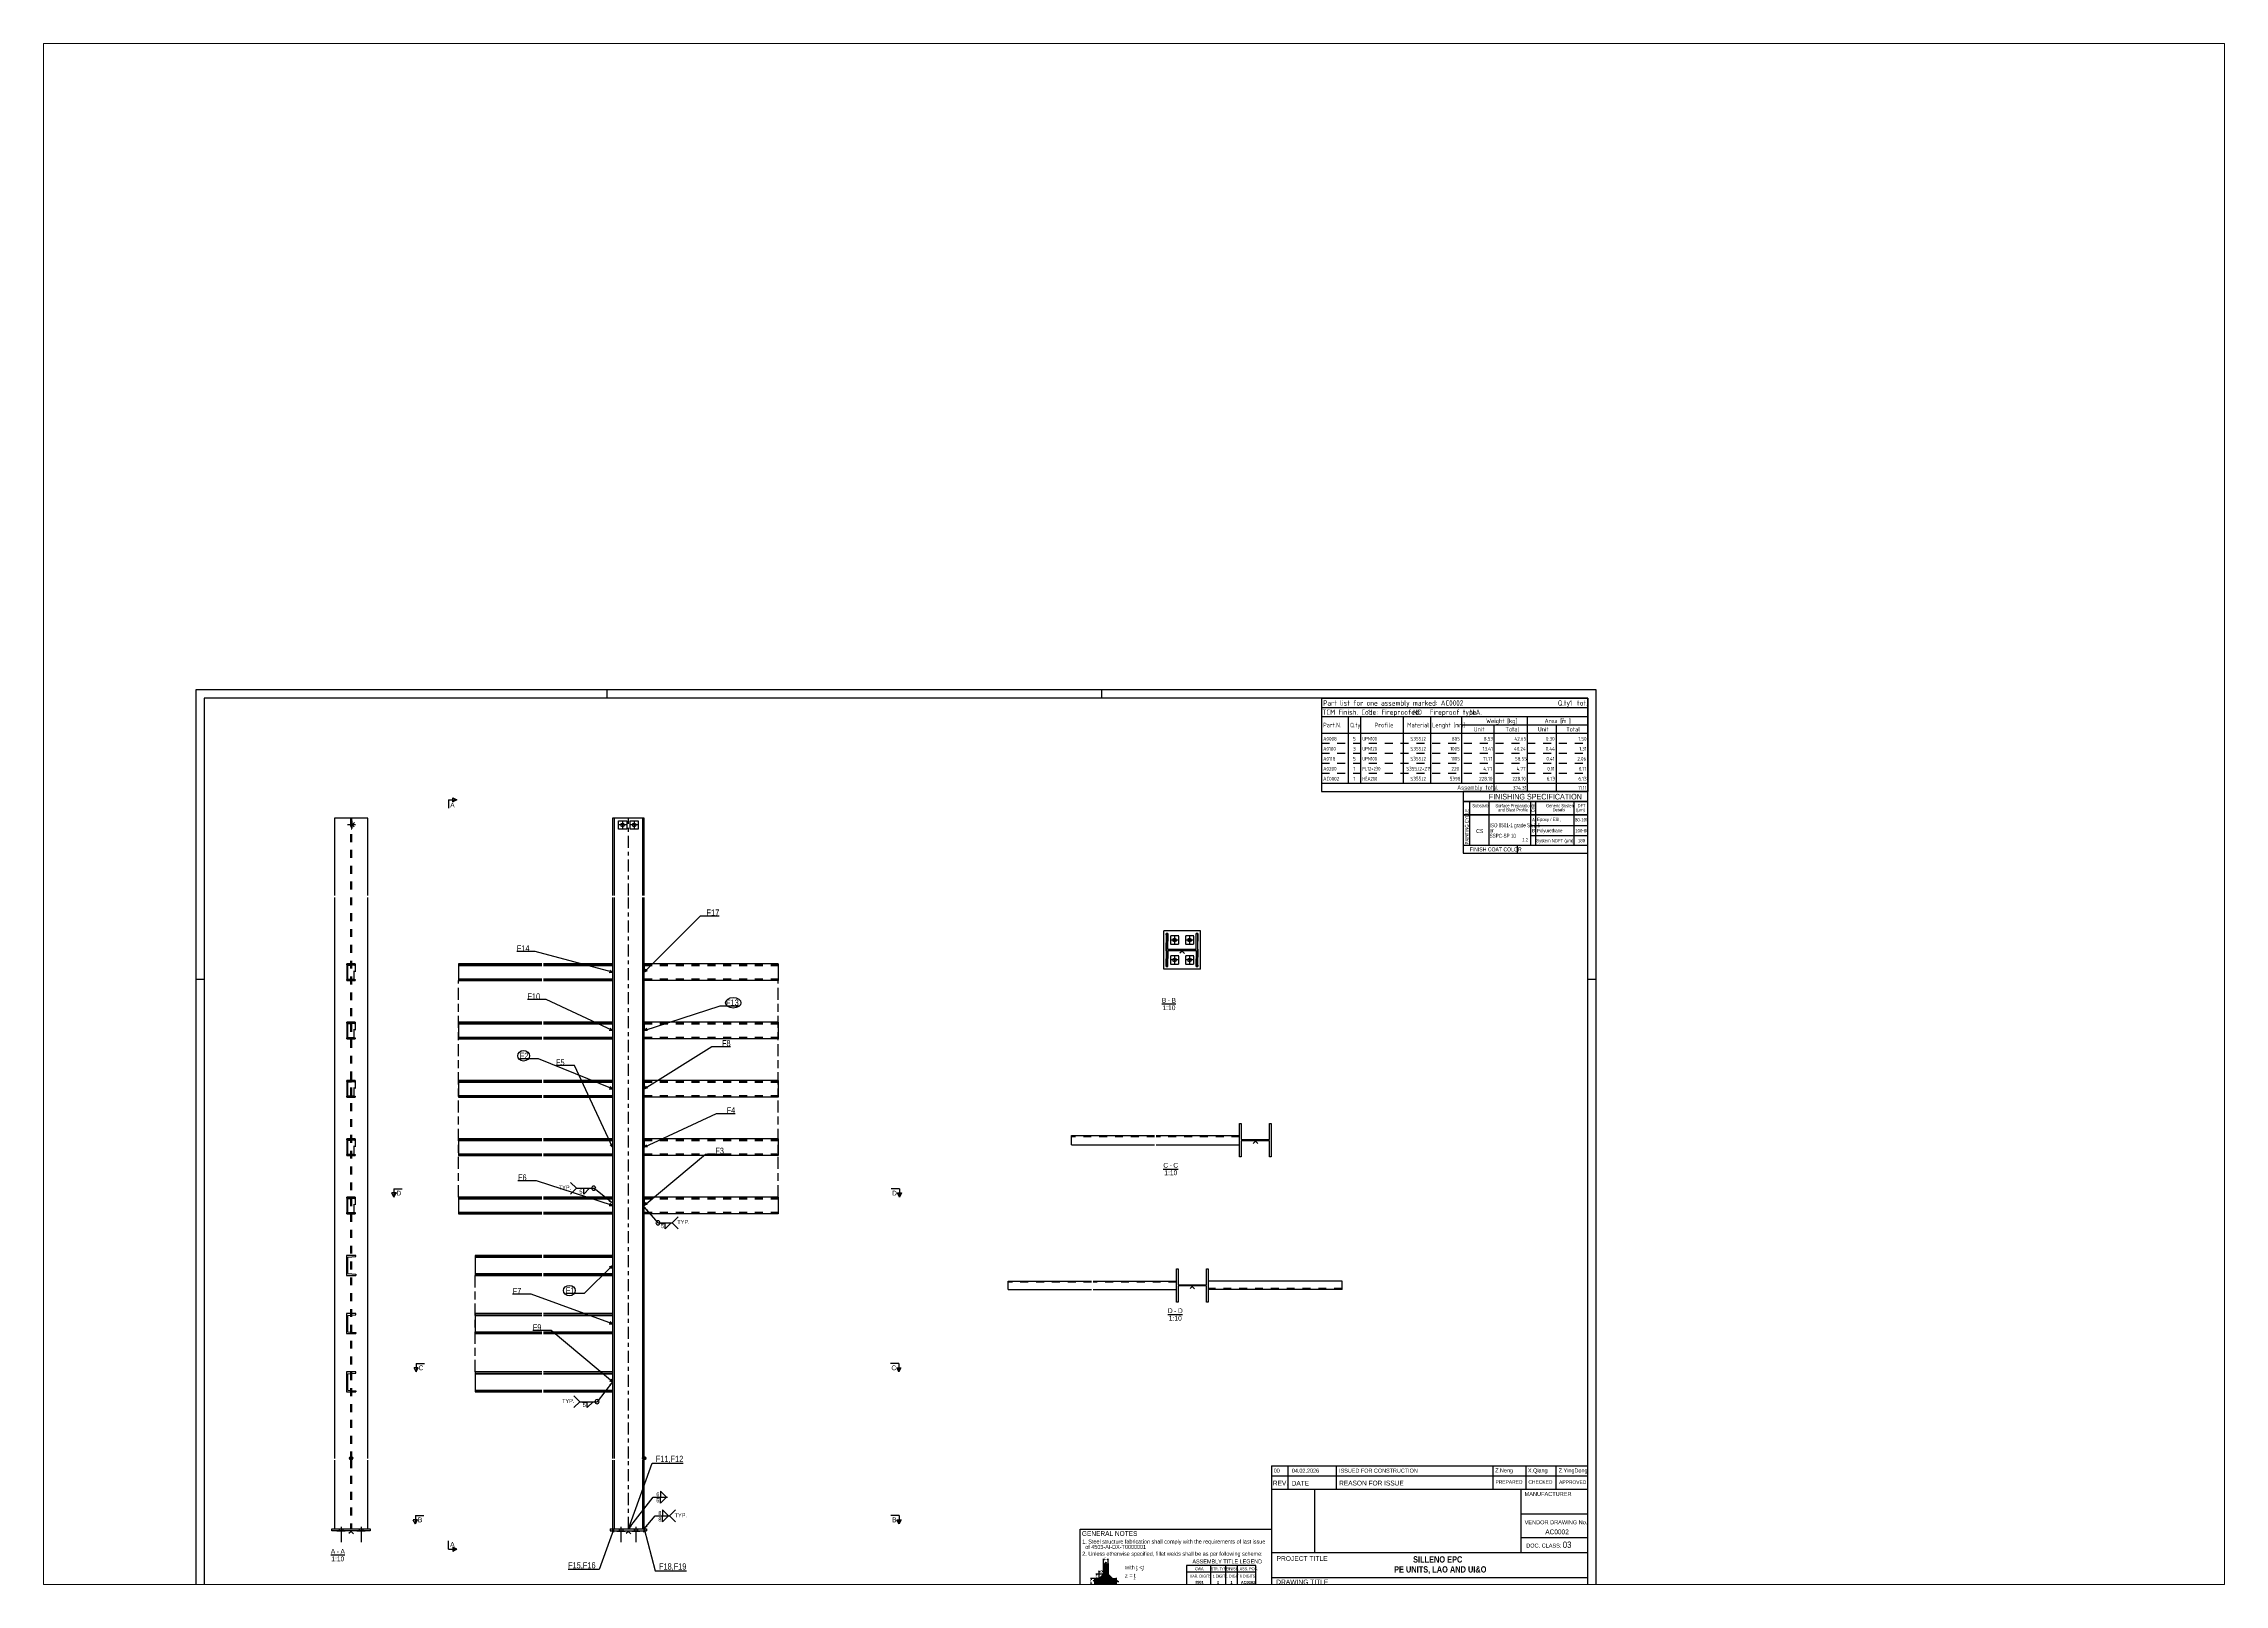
# Paper-space layout 'Layout1' of a CAD drawing. Header units: millimetres. Extents: x 0 to 841, y 0 to 594.
# The model-space entities are those that its viewports show. They can reach past a viewport. Long polylines and large blocks are cut down to what shows.
import ezdxf

# ---------------------------------------------------------------- set-up
doc = ezdxf.new("R2010")
doc.units = ezdxf.units.MM
for name, pattern in [('DXK_LINE_DOT2', [3.9198, 1.9599, -1.9599]), ('DXK_LINE_DOT3', [5.9187, 2.979, -0.9799, 0.9799, -0.9799]), ('DXK_LINE_DOT6', [6.9771, 2.979, -1.0191, 1.9599, -1.0191])]:
    doc.linetypes.add(name, pattern=pattern)
doc.layers.add('Viewport layer', color=7, linetype='Continuous', plot=False)
doc.layers.add('WELD_LABELS', color=5, linetype='Continuous')
doc.styles.add('Arial', font='ARIAL.TTF', dxfattribs={"height": 0.2})
doc.styles.add('Arial Bold', font='ARIALBD.TTF', dxfattribs={"height": 0.2})
doc.styles.add('Arial Narrow', font='ARIALN.TTF', dxfattribs={"height": 0.2})
doc.styles.add('Arial Narrow Bold', font='ARIALNB.TTF', dxfattribs={"height": 0.2})
doc.styles.add('GOST type A', font='', dxfattribs={"height": 0.2})
doc.styles.add('GOST type A Bold', font='', dxfattribs={"height": 0.2})
doc.styles.add('segoeuil', font='', dxfattribs={"height": 0.2})
doc.styles.get('GOST type A').set_extended_font_data('GOST type A')
doc.styles.get('GOST type A Bold').set_extended_font_data('GOST type A', bold=True)
doc.styles.get('segoeuil').set_extended_font_data('segoeuil')

# ---------------------------------------------------------------- blocks, each defined once
blk = doc.blocks.new('Unknown-43703786-1768')
at = {"color": 5, "linetype": 'Continuous'}
for p, q in [((563.3, 519.5), (-277.7, 519.5)), ((-277.7, 519.5), (-277.7, -74.5)), ((558.3, 514.5), (-272.7, 514.5)), ((-272.7, 514.5), (-272.7, -69.5)), ((558.3, -69.5), (558.3, 514.5)), ((563.3, -74.5), (563.3, 519.5)), ((-277.7, -74.5), (563.3, -74.5)), ((-272.7, -69.5), (558.3, -69.5))]:
    blk.add_line(p, q, dxfattribs=at)
at = {"color": 7, "linetype": 'Continuous'}
for p, q in [((-30.7, 514.5), (-30.7, 519.5)), ((266.3, 514.5), (266.3, 519.5)), ((-272.7, 345.5), (-277.7, 345.5)), ((563.3, 345.5), (558.3, 345.5)), ((-30.7, -74.5), (-30.7, -69.5)), ((266.3, -74.5), (266.3, -69.5))]:
    blk.add_line(p, q, dxfattribs=at)
blk = doc.blocks.new('Unknown-43703786-11 - 5470')
at = {"color": 6, "linetype": 'Continuous'}
blk.add_line((-196.7, 0.1), (-188.3, 0.1), dxfattribs=at)
at = {"color": 0, "linetype": 'Continuous'}
blk.add_wipeout([(-194.1, 0.8), (-194.1, 3.8), (-196.7, 3.8), (-196.7, 0.8)], dxfattribs=at)
blk.add_wipeout([(-191.8, 0.8), (-191.8, 3.8), (-193.2, 3.8), (-193.2, 0.8)], dxfattribs=at)
blk.add_wipeout([(-188.3, 0.8), (-188.3, 3.8), (-190.9, 3.8), (-190.9, 0.8)], dxfattribs=at)
blk.add_wipeout([(-188.6, -3.7), (-188.6, -0.7), (-196.4, -0.7), (-196.4, -3.7)], dxfattribs=at)
at = {"color": 6, "linetype": 'Continuous', "style": 'Arial'}
for s, p in [('A', (-196.7, 0.8)), ('-', (-193.2, 0.8)), ('A', (-190.9, 0.8)), ('1:10', (-196.4, -3.7))]:
    blk.add_text(s, height=2.87, dxfattribs=at).set_placement(p)
blk = doc.blocks.new('Unknown-43703786-12 - 7461')
at = {"color": 6, "linetype": 'Continuous'}
blk.add_line((303.3, 231.8), (312.2, 231.8), dxfattribs=at)
at = {"color": 0, "linetype": 'Continuous'}
blk.add_wipeout([(306.2, 232.6), (306.2, 235.6), (303.3, 235.6), (303.3, 232.6)], dxfattribs=at)
blk.add_wipeout([(308.4, 232.6), (308.4, 235.6), (307.1, 235.6), (307.1, 232.6)], dxfattribs=at)
blk.add_wipeout([(312.2, 232.6), (312.2, 235.6), (309.3, 235.6), (309.3, 232.6)], dxfattribs=at)
blk.add_wipeout([(311.6, 228.1), (311.6, 231.1), (303.9, 231.1), (303.9, 228.1)], dxfattribs=at)
at = {"color": 6, "linetype": 'Continuous', "style": 'Arial'}
for s, p in [('C', (303.3, 232.6)), ('1:10', (303.9, 228.1)), ('-', (307.1, 232.6)), ('C', (309.3, 232.6))]:
    blk.add_text(s, height=2.87, dxfattribs=at).set_placement(p)
blk = doc.blocks.new('Unknown-43703786-14 - 5635')
at = {"color": 6, "linetype": 'Continuous'}
blk.add_line((302.4, 331), (310.9, 331), dxfattribs=at)
at = {"color": 0, "linetype": 'Continuous'}
blk.add_wipeout([(305.1, 331.7), (305.1, 334.7), (302.4, 334.7), (302.4, 331.7)], dxfattribs=at)
blk.add_wipeout([(307.3, 331.7), (307.3, 334.7), (306, 334.7), (306, 331.7)], dxfattribs=at)
blk.add_wipeout([(310.9, 331.7), (310.9, 334.7), (308.2, 334.7), (308.2, 331.7)], dxfattribs=at)
blk.add_wipeout([(310.5, 327.2), (310.5, 330.2), (302.8, 330.2), (302.8, 327.2)], dxfattribs=at)
at = {"color": 6, "linetype": 'Continuous', "style": 'Arial'}
for s, p in [('B', (302.4, 331.7)), ('1:10', (302.8, 327.2)), ('-', (306, 331.7)), ('B', (308.2, 331.7))]:
    blk.add_text(s, height=2.87, dxfattribs=at).set_placement(p)
blk = doc.blocks.new('Unknown-43703786-15 - 7503')
at = {"color": 6, "linetype": 'Continuous'}
blk.add_line((306, 144.5), (314.9, 144.5), dxfattribs=at)
at = {"color": 0, "linetype": 'Continuous'}
blk.add_wipeout([(308.9, 145.3), (308.9, 148.3), (306, 148.3), (306, 145.3)], dxfattribs=at)
blk.add_wipeout([(311.2, 145.3), (311.2, 148.3), (309.8, 148.3), (309.8, 145.3)], dxfattribs=at)
blk.add_wipeout([(314.9, 145.3), (314.9, 148.3), (312.1, 148.3), (312.1, 145.3)], dxfattribs=at)
blk.add_wipeout([(314.4, 140.8), (314.4, 143.8), (306.6, 143.8), (306.6, 140.8)], dxfattribs=at)
at = {"color": 6, "linetype": 'Continuous', "style": 'Arial'}
for s, p in [('D', (306, 145.3)), ('-', (309.8, 145.3)), ('D', (312.1, 145.3)), ('1:10', (306.6, 140.8))]:
    blk.add_text(s, height=2.87, dxfattribs=at).set_placement(p)
blk = doc.blocks.new('Part-43703786-5472 - 5470')
at = {"color": 2, "linetype": 'Continuous'}
for p, q in [((-187.25, 109.95), (-187.25, 97.95)), ((-181.75, 109.95), (-187.25, 109.95)), ((-186.55, 108.886), (-181.75, 109.27)), ((-186.55, 99.014), (-186.55, 108.886)), ((-181.75, 109.27), (-181.75, 109.95)), ((-187.25, 97.95), (-181.75, 97.95)), ((-186.55, 99.014), (-181.75, 98.63)), ((-181.75, 98.63), (-181.75, 97.95))]:
    blk.add_line(p, q, dxfattribs=at)
blk = doc.blocks.new('Part-43703786-5473 - 5470')
at = {"color": 2, "linetype": 'Continuous'}
for p, q in [((-187.25, 144.95), (-187.25, 132.95)), ((-181.75, 144.95), (-187.25, 144.95)), ((-186.55, 143.886), (-181.75, 144.27)), ((-181.75, 144.27), (-181.75, 144.95)), ((-187.25, 132.95), (-181.75, 132.95)), ((-186.55, 134.014), (-186.55, 143.886)), ((-186.55, 134.014), (-181.75, 133.63)), ((-181.75, 133.63), (-181.75, 132.95))]:
    blk.add_line(p, q, dxfattribs=at)
blk = doc.blocks.new('Part-43703786-5474 - 5470')
at = {"color": 2, "linetype": 'Continuous'}
for p, q in [((-187.25, 179.95), (-187.25, 167.95)), ((-181.75, 179.95), (-187.25, 179.95)), ((-186.55, 178.886), (-181.75, 179.27)), ((-186.55, 169.014), (-186.55, 178.886)), ((-181.75, 179.27), (-181.75, 179.95)), ((-187.25, 167.95), (-181.75, 167.95)), ((-186.55, 169.014), (-181.75, 168.63)), ((-181.75, 168.63), (-181.75, 167.95))]:
    blk.add_line(p, q, dxfattribs=at)
blk = doc.blocks.new('Part-43703786-5475 - 5470')
at = {"color": 2, "linetype": 'Continuous'}
for p, q in [((-187, 214.95), (-187, 204.95)), ((-182, 214.95), (-187, 214.95)), ((-186.4, 213.948), (-182, 214.3)), ((-186.4, 205.952), (-186.4, 213.948)), ((-182, 214.3), (-182, 214.95)), ((-187, 204.95), (-182, 204.95)), ((-186.4, 205.952), (-182, 205.6)), ((-182, 205.6), (-182, 204.95))]:
    blk.add_line(p, q, dxfattribs=at)
blk = doc.blocks.new('Part-43703786-5476 - 5470')
at = {"color": 7, "linetype": 'DXK_LINE_DOT2'}
for p, q in [((-187, 214.3), (-187, 214.95)), ((-187, 214.95), (-182, 214.95)), ((-182.6, 213.948), (-187, 214.3)), ((-182.6, 205.952), (-182.6, 213.948)), ((-182, 214.95), (-182, 204.95)), ((-187, 205.6), (-182.6, 205.952)), ((-187, 204.95), (-187, 205.6)), ((-182, 204.95), (-187, 204.95))]:
    blk.add_line(p, q, dxfattribs=at)
blk = doc.blocks.new('Part-43703786-5477 - 5470')
at = {"color": 2, "linetype": 'Continuous'}
for p, q in [((-187, 249.95), (-187, 239.95)), ((-182, 249.95), (-187, 249.95)), ((-186.4, 248.948), (-182, 249.3)), ((-186.4, 240.952), (-186.4, 248.948)), ((-182, 249.3), (-182, 249.95)), ((-187, 239.95), (-182, 239.95)), ((-186.4, 240.952), (-182, 240.6)), ((-182, 240.6), (-182, 239.95))]:
    blk.add_line(p, q, dxfattribs=at)
blk = doc.blocks.new('Part-43703786-5478 - 5470')
at = {"color": 7, "linetype": 'DXK_LINE_DOT2'}
for p, q in [((-187, 249.3), (-187, 249.95)), ((-187, 249.95), (-182, 249.95)), ((-182.6, 248.948), (-187, 249.3)), ((-182.6, 240.952), (-182.6, 248.948)), ((-182, 249.95), (-182, 239.95)), ((-187, 240.6), (-182.6, 240.952)), ((-187, 239.95), (-187, 240.6)), ((-182, 239.95), (-187, 239.95))]:
    blk.add_line(p, q, dxfattribs=at)
blk = doc.blocks.new('Part-43703786-5479 - 5470')
at = {"color": 2, "linetype": 'Continuous'}
for p, q in [((-187, 284.95), (-187, 274.95)), ((-182, 284.95), (-187, 284.95)), ((-186.4, 283.948), (-182, 284.3)), ((-186.4, 275.952), (-186.4, 283.948)), ((-186.4, 275.952), (-182, 275.6)), ((-182, 284.3), (-182, 284.95)), ((-182, 275.6), (-182, 274.95)), ((-187, 274.95), (-182, 274.95))]:
    blk.add_line(p, q, dxfattribs=at)
blk = doc.blocks.new('Part-43703786-5480 - 5470')
at = {"color": 7, "linetype": 'DXK_LINE_DOT2'}
for p, q in [((-187, 284.3), (-187, 284.95)), ((-187, 284.95), (-182, 284.95)), ((-182.6, 283.948), (-187, 284.3)), ((-187, 275.6), (-182.6, 275.952)), ((-187, 274.95), (-187, 275.6)), ((-182.6, 275.952), (-182.6, 283.948)), ((-182, 284.95), (-182, 274.95)), ((-182, 274.95), (-187, 274.95))]:
    blk.add_line(p, q, dxfattribs=at)
blk = doc.blocks.new('Part-43703786-5481 - 5470')
at = {"color": 2, "linetype": 'Continuous'}
for p, q in [((-187, 319.95), (-187, 309.95)), ((-182, 319.95), (-187, 319.95)), ((-186.4, 318.948), (-182, 319.3)), ((-186.4, 310.952), (-186.4, 318.948)), ((-182, 319.3), (-182, 319.95)), ((-187, 309.95), (-182, 309.95)), ((-186.4, 310.952), (-182, 310.6)), ((-182, 310.6), (-182, 309.95))]:
    blk.add_line(p, q, dxfattribs=at)
blk = doc.blocks.new('Part-43703786-5482 - 5470')
at = {"color": 7, "linetype": 'DXK_LINE_DOT2'}
for p, q in [((-187, 319.3), (-187, 319.95)), ((-187, 319.95), (-182, 319.95)), ((-182.6, 318.948), (-187, 319.3)), ((-182.6, 310.952), (-182.6, 318.948)), ((-182, 319.95), (-182, 309.95)), ((-187, 310.6), (-182.6, 310.952)), ((-187, 309.95), (-187, 310.6)), ((-182, 309.95), (-187, 309.95))]:
    blk.add_line(p, q, dxfattribs=at)
blk = doc.blocks.new('Part-43703786-5483 - 5470')
at = {"color": 2, "linetype": 'Continuous'}
for p, q in [((-187, 354.95), (-187, 344.95)), ((-182, 354.95), (-187, 354.95)), ((-186.4, 353.948), (-182, 354.3)), ((-186.4, 345.952), (-186.4, 353.948)), ((-182, 354.3), (-182, 354.95)), ((-187, 344.95), (-182, 344.95)), ((-186.4, 345.952), (-182, 345.6)), ((-182, 345.6), (-182, 344.95))]:
    blk.add_line(p, q, dxfattribs=at)
blk = doc.blocks.new('Part-43703786-5484 - 5470')
at = {"color": 7, "linetype": 'DXK_LINE_DOT2'}
for p, q in [((-187, 354.3), (-187, 354.95)), ((-187, 354.95), (-182, 354.95)), ((-182.6, 353.948), (-187, 354.3)), ((-182.6, 345.952), (-182.6, 353.948)), ((-182, 354.95), (-182, 344.95)), ((-187, 345.6), (-182.6, 345.952)), ((-187, 344.95), (-187, 345.6)), ((-182, 344.95), (-187, 344.95))]:
    blk.add_line(p, q, dxfattribs=at)
blk = doc.blocks.new('Part-43703786-5485 - 5470')
at = {"color": 2, "linetype": 'Continuous'}
for p, q in [((-196, 15.7), (-173, 15.7)), ((-196, 14.5), (-196, 15.7)), ((-173, 14.5), (-196, 14.5)), ((-184.5, 14.2), (-185.8, 12.9)), ((-184.5, 14.2), (-183.1, 12.8)), ((-173, 15.7), (-173, 14.5))]:
    blk.add_line(p, q, dxfattribs=at)
blk = doc.blocks.new('Part-43703786-5486 - 5470')
at = {"linetype": 'Continuous'}
blk.add_hatch(color=2, dxfattribs=at).paths.add_polyline_path([(-184.5, 57.2), (-185.3, 58.6), (-183.7, 58.6)])
at = {"color": 2, "linetype": 'Continuous'}
for p, q in [((-174.5, 442.4), (-194.5, 442.4)), ((-194.5, 442.4), (-194.5, 396)), ((-183.9, 438.4), (-182.5, 439.8)), ((-183.9, 438.4), (-182.6, 437.2)), ((-174.5, 396), (-174.5, 442.4)), ((-194.5, 394.9), (-194.5, 58)), ((-174.5, 58), (-174.5, 394.9)), ((-194.5, 57), (-194.5, 15.7)), ((-184.5, 57.2), (-185.3, 58.6)), ((-185.3, 58.6), (-183.7, 58.6)), ((-183.7, 58.6), (-184.5, 57.2)), ((-174.5, 15.7), (-174.5, 57))]:
    blk.add_line(p, q, dxfattribs=at)
at = {"color": 7, "linetype": 'DXK_LINE_DOT2'}
for p, q in [((-184.8, 442.4), (-184.8, 396)), ((-184.2, 442.4), (-184.2, 396)), ((-184.8, 394.9), (-184.8, 58)), ((-184.2, 394.9), (-184.2, 58)), ((-184.8, 57), (-184.8, 15.7)), ((-184.2, 57), (-184.2, 15.7)), ((-194.5, 15.7), (-174.5, 15.7))]:
    blk.add_line(p, q, dxfattribs=at)
at = {"color": 2, "linetype": 'Continuous'}
blk.add_circle((-184.5, 58.1), 1, dxfattribs=at)
blk = doc.blocks.new('Bolt-43703786-5487 - 5470')
at = {"color": 3, "linetype": 'Continuous'}
for p, q in [((-191.6, 15.7), (-191.6, 14.5)), ((-191.6, 15.7), (-191.6, 14.5)), ((-190.5, 16.95), (-190.5, 7.7)), ((-190.5, 16.95), (-190.5, 7.7)), ((-189.4, 15.7), (-189.4, 14.5)), ((-189.4, 15.7), (-189.4, 14.5)), ((-179.6, 15.7), (-179.6, 14.5)), ((-179.6, 15.7), (-179.6, 14.5)), ((-178.5, 16.95), (-178.5, 7.7)), ((-178.5, 16.95), (-178.5, 7.7)), ((-177.4, 15.7), (-177.4, 14.5)), ((-177.4, 15.7), (-177.4, 14.5))]:
    blk.add_line(p, q, dxfattribs=at)
blk = doc.blocks.new('Bolt-43703786-5488 - 5470')
at = {"color": 3, "linetype": 'DXK_LINE_DOT2'}
for p, q in [((-181.925, 438.45), (-190.175, 438.45)), ((-181.925, 438.45), (-190.175, 438.45)), ((-184.175, 439.55), (-184.825, 439.55)), ((-184.175, 439.55), (-184.825, 439.55)), ((-184.175, 437.35), (-184.825, 437.35)), ((-184.175, 437.35), (-184.825, 437.35))]:
    blk.add_line(p, q, dxfattribs=at)
blk = doc.blocks.new('Surfacing-43703786-5489 - 5470')
at = {"color": 7, "linetype": 'Continuous'}
for p, q in [((-193, 14.5), (-193, 14.45)), ((-188, 14.45), (-193, 14.45)), ((-188, 14.5), (-188, 14.45))]:
    blk.add_line(p, q, dxfattribs=at)
at = {"color": 246, "linetype": 'DXK_LINE_DOT2'}
blk.add_line((-188, 14.5), (-193, 14.5), dxfattribs=at)
blk = doc.blocks.new('Surfacing-43703786-5490 - 5470')
at = {"color": 7, "linetype": 'Continuous'}
for p, q in [((-181, 14.5), (-181, 14.45)), ((-176, 14.45), (-181, 14.45)), ((-176, 14.5), (-176, 14.45))]:
    blk.add_line(p, q, dxfattribs=at)
at = {"color": 246, "linetype": 'DXK_LINE_DOT2'}
blk.add_line((-176, 14.5), (-181, 14.5), dxfattribs=at)
blk = doc.blocks.new('Surfacing-43703786-5491 - 5470')
at = {"color": 7, "linetype": 'Continuous'}
for p, q in [((-193, 14.5), (-193, 14.45)), ((-188, 14.45), (-193, 14.45)), ((-188, 14.5), (-188, 14.45))]:
    blk.add_line(p, q, dxfattribs=at)
at = {"color": 246, "linetype": 'DXK_LINE_DOT2'}
blk.add_line((-188, 14.5), (-193, 14.5), dxfattribs=at)
blk = doc.blocks.new('Surfacing-43703786-5492 - 5470')
at = {"color": 7, "linetype": 'Continuous'}
for p, q in [((-181, 14.5), (-181, 14.45)), ((-176, 14.45), (-181, 14.45)), ((-176, 14.5), (-176, 14.45))]:
    blk.add_line(p, q, dxfattribs=at)
at = {"color": 246, "linetype": 'DXK_LINE_DOT2'}
blk.add_line((-176, 14.5), (-181, 14.5), dxfattribs=at)
blk = doc.blocks.new('Surfacing-43703786-5493 - 5470')
at = {"color": 246, "linetype": 'DXK_LINE_DOT2'}
for p, q in [((-184.175, 440.95), (-184.175, 435.95)), ((-184.175, 440.95), (-184.125, 440.95)), ((-184.175, 435.95), (-184.125, 435.95)), ((-184.125, 440.95), (-184.125, 435.95))]:
    blk.add_line(p, q, dxfattribs=at)
blk = doc.blocks.new('Surfacing-43703786-5494 - 5470')
at = {"color": 246, "linetype": 'DXK_LINE_DOT2'}
for p, q in [((-184.175, 440.95), (-184.175, 435.95)), ((-184.175, 440.95), (-184.125, 440.95)), ((-184.175, 435.95), (-184.125, 435.95)), ((-184.125, 440.95), (-184.125, 435.95))]:
    blk.add_line(p, q, dxfattribs=at)
blk = doc.blocks.new('Part-43703786-7462 - 7461')
at = {"color": 2, "linetype": 'Continuous'}
for p, q in [((248.1, 246.4), (248.1, 251.9)), ((248.1, 251.9), (298.1, 251.9)), ((299.1, 251.9), (349.1, 251.9)), ((248.1, 246.4), (298.1, 246.4)), ((299.1, 246.4), (349.1, 246.4))]:
    blk.add_line(p, q, dxfattribs=at)
at = {"color": 7, "linetype": 'DXK_LINE_DOT2'}
for p, q in [((298.1, 251.2), (248.1, 251.2)), ((349.1, 251.2), (299.1, 251.2)), ((349.1, 246.4), (349.1, 251.9))]:
    blk.add_line(p, q, dxfattribs=at)
blk = doc.blocks.new('Part-43703786-7476 - 7461')
at = {"color": 2, "linetype": 'Continuous'}
for p, q in [((349.1, 239.2), (349.1, 259.2)), ((349.1, 259.2), (350.1, 259.2)), ((350.1, 259.2), (350.1, 249.5)), ((350.1, 249.5), (367.1, 249.5)), ((367.1, 249.5), (367.1, 259.2)), ((367.1, 259.2), (368.1, 259.2)), ((368.1, 259.2), (368.1, 239.2)), ((350.1, 239.2), (349.1, 239.2)), ((367.1, 248.8), (350.1, 248.8)), ((350.1, 248.8), (350.1, 239.2)), ((358.6, 248.5), (357.3, 247.2)), ((358.6, 248.5), (360, 247.1)), ((367.1, 239.2), (367.1, 248.8)), ((368.1, 239.2), (367.1, 239.2))]:
    blk.add_line(p, q, dxfattribs=at)
blk = doc.blocks.new('Part-43703786-5004 - 4962')
at = {"color": 2, "linetype": 'Continuous'}
for p, q in [((72, 249.95), (-8.5, 249.95)), ((72, 249.95), (72, 239.95)), ((72, 239.95), (-8.5, 239.95))]:
    blk.add_line(p, q, dxfattribs=at)
at = {"color": 7, "linetype": 'DXK_LINE_DOT2'}
for p, q in [((-8.5, 249.95), (-8.5, 239.95)), ((-8.5, 249.3), (72, 249.3)), ((-8.5, 248.948), (72, 248.948)), ((-8.5, 240.952), (72, 240.952)), ((-8.5, 240.6), (72, 240.6))]:
    blk.add_line(p, q, dxfattribs=at)
blk = doc.blocks.new('Part-43703786-4998 - 4962')
at = {"color": 2, "linetype": 'Continuous'}
for p, q in [((-110, 109.95), (-110, 97.95)), ((-70, 109.95), (-110, 109.95)), ((-110, 109.27), (-70, 109.27)), ((-110, 108.886), (-70, 108.886)), ((-27.5, 109.95), (-69, 109.95)), ((-69, 109.27), (-27.5, 109.27)), ((-69, 108.886), (-27.5, 108.886)), ((-110, 99.014), (-70, 99.014)), ((-110, 98.63), (-70, 98.63)), ((-110, 97.95), (-70, 97.95)), ((-69, 99.014), (-27.5, 99.014)), ((-69, 98.63), (-27.5, 98.63)), ((-69, 97.95), (-27.5, 97.95))]:
    blk.add_line(p, q, dxfattribs=at)
at = {"color": 7, "linetype": 'DXK_LINE_DOT2'}
blk.add_line((-27.5, 109.95), (-27.5, 97.95), dxfattribs=at)
blk = doc.blocks.new('Part-43703786-4999 - 4962')
at = {"color": 2, "linetype": 'Continuous'}
for p, q in [((-110, 144.95), (-110, 132.95)), ((-70, 144.95), (-110, 144.95)), ((-110, 144.27), (-70, 144.27)), ((-27.5, 144.95), (-69, 144.95)), ((-69, 144.27), (-27.5, 144.27)), ((-110, 143.886), (-70, 143.886)), ((-110, 134.014), (-70, 134.014)), ((-110, 133.63), (-70, 133.63)), ((-110, 132.95), (-70, 132.95)), ((-69, 143.886), (-27.5, 143.886)), ((-69, 134.014), (-27.5, 134.014)), ((-69, 133.63), (-27.5, 133.63)), ((-69, 132.95), (-27.5, 132.95))]:
    blk.add_line(p, q, dxfattribs=at)
at = {"color": 7, "linetype": 'DXK_LINE_DOT2'}
blk.add_line((-27.5, 144.95), (-27.5, 132.95), dxfattribs=at)
blk = doc.blocks.new('Part-43703786-5000 - 4962')
at = {"color": 2, "linetype": 'Continuous'}
for p, q in [((-110, 179.95), (-110, 167.95)), ((-70, 179.95), (-110, 179.95)), ((-110, 179.27), (-70, 179.27)), ((-110, 178.886), (-70, 178.886)), ((-27.5, 179.95), (-69, 179.95)), ((-69, 179.27), (-27.5, 179.27)), ((-69, 178.886), (-27.5, 178.886)), ((-110, 169.014), (-70, 169.014)), ((-110, 168.63), (-70, 168.63)), ((-110, 167.95), (-70, 167.95)), ((-69, 169.014), (-27.5, 169.014)), ((-69, 168.63), (-27.5, 168.63)), ((-69, 167.95), (-27.5, 167.95))]:
    blk.add_line(p, q, dxfattribs=at)
at = {"color": 7, "linetype": 'DXK_LINE_DOT2'}
blk.add_line((-27.5, 179.95), (-27.5, 167.95), dxfattribs=at)
blk = doc.blocks.new('Part-43703786-5001 - 4962')
at = {"color": 2, "linetype": 'Continuous'}
for p, q in [((-120, 214.95), (-120, 204.95)), ((-70, 214.95), (-120, 214.95)), ((-120, 214.3), (-70, 214.3)), ((-120, 213.948), (-70, 213.948)), ((-27.5, 214.95), (-69, 214.95)), ((-69, 214.3), (-27.5, 214.3)), ((-69, 213.948), (-27.5, 213.948)), ((-120, 205.952), (-70, 205.952)), ((-120, 205.6), (-70, 205.6)), ((-120, 204.95), (-70, 204.95)), ((-69, 205.952), (-27.5, 205.952)), ((-69, 205.6), (-27.5, 205.6)), ((-69, 204.95), (-27.5, 204.95))]:
    blk.add_line(p, q, dxfattribs=at)
at = {"color": 7, "linetype": 'DXK_LINE_DOT2'}
blk.add_line((-27.5, 214.95), (-27.5, 204.95), dxfattribs=at)
blk = doc.blocks.new('Part-43703786-5002 - 4962')
at = {"color": 2, "linetype": 'Continuous'}
for p, q in [((72, 214.95), (-8.5, 214.95)), ((72, 214.95), (72, 204.95)), ((72, 204.95), (-8.5, 204.95))]:
    blk.add_line(p, q, dxfattribs=at)
at = {"color": 7, "linetype": 'DXK_LINE_DOT2'}
for p, q in [((-8.5, 214.95), (-8.5, 204.95)), ((-8.5, 214.3), (72, 214.3)), ((-8.5, 213.948), (72, 213.948)), ((-8.5, 205.952), (72, 205.952)), ((-8.5, 205.6), (72, 205.6))]:
    blk.add_line(p, q, dxfattribs=at)
blk = doc.blocks.new('Part-43703786-5003 - 4962')
at = {"color": 2, "linetype": 'Continuous'}
for p, q in [((-120, 249.95), (-120, 239.95)), ((-70, 249.95), (-120, 249.95)), ((-120, 249.3), (-70, 249.3)), ((-120, 248.948), (-70, 248.948)), ((-27.5, 249.95), (-69, 249.95)), ((-69, 249.3), (-27.5, 249.3)), ((-69, 248.948), (-27.5, 248.948)), ((-120, 240.952), (-70, 240.952)), ((-120, 240.6), (-70, 240.6)), ((-120, 239.95), (-70, 239.95)), ((-69, 240.952), (-27.5, 240.952)), ((-69, 240.6), (-27.5, 240.6)), ((-69, 239.95), (-27.5, 239.95))]:
    blk.add_line(p, q, dxfattribs=at)
at = {"color": 7, "linetype": 'DXK_LINE_DOT2'}
blk.add_line((-27.5, 249.95), (-27.5, 239.95), dxfattribs=at)
blk = doc.blocks.new('Part-43703786-5005 - 4962')
at = {"color": 2, "linetype": 'Continuous'}
for p, q in [((-120, 284.95), (-120, 274.95)), ((-70, 284.95), (-120, 284.95)), ((-120, 284.3), (-70, 284.3)), ((-120, 283.948), (-70, 283.948)), ((-120, 275.952), (-70, 275.952)), ((-120, 275.6), (-70, 275.6)), ((-27.5, 284.95), (-69, 284.95)), ((-69, 284.3), (-27.5, 284.3)), ((-69, 283.948), (-27.5, 283.948)), ((-69, 275.952), (-27.5, 275.952)), ((-69, 275.6), (-27.5, 275.6)), ((-120, 274.95), (-70, 274.95)), ((-69, 274.95), (-27.5, 274.95))]:
    blk.add_line(p, q, dxfattribs=at)
at = {"color": 7, "linetype": 'DXK_LINE_DOT2'}
blk.add_line((-27.5, 284.95), (-27.5, 274.95), dxfattribs=at)
blk = doc.blocks.new('Part-43703786-5006 - 4962')
at = {"color": 2, "linetype": 'Continuous'}
for p, q in [((72, 284.95), (-8.5, 284.95)), ((72, 284.95), (72, 274.95)), ((72, 274.95), (-8.5, 274.95))]:
    blk.add_line(p, q, dxfattribs=at)
at = {"color": 7, "linetype": 'DXK_LINE_DOT2'}
for p, q in [((-8.5, 284.95), (-8.5, 274.95)), ((-8.5, 284.3), (72, 284.3)), ((-8.5, 283.948), (72, 283.948)), ((-8.5, 275.952), (72, 275.952)), ((-8.5, 275.6), (72, 275.6))]:
    blk.add_line(p, q, dxfattribs=at)
blk = doc.blocks.new('Part-43703786-5007 - 4962')
at = {"color": 2, "linetype": 'Continuous'}
for p, q in [((-120, 319.95), (-120, 309.95)), ((-70, 319.95), (-120, 319.95)), ((-120, 319.3), (-70, 319.3)), ((-120, 318.948), (-70, 318.948)), ((-27.5, 319.95), (-69, 319.95)), ((-69, 319.3), (-27.5, 319.3)), ((-69, 318.948), (-27.5, 318.948)), ((-120, 310.952), (-70, 310.952)), ((-120, 310.6), (-70, 310.6)), ((-120, 309.95), (-70, 309.95)), ((-69, 310.952), (-27.5, 310.952)), ((-69, 310.6), (-27.5, 310.6)), ((-69, 309.95), (-27.5, 309.95))]:
    blk.add_line(p, q, dxfattribs=at)
at = {"color": 7, "linetype": 'DXK_LINE_DOT2'}
blk.add_line((-27.5, 319.95), (-27.5, 309.95), dxfattribs=at)
blk = doc.blocks.new('Part-43703786-5008 - 4962')
at = {"color": 2, "linetype": 'Continuous'}
for p, q in [((72, 319.95), (-8.5, 319.95)), ((72, 319.95), (72, 309.95)), ((72, 309.95), (-8.5, 309.95))]:
    blk.add_line(p, q, dxfattribs=at)
at = {"color": 7, "linetype": 'DXK_LINE_DOT2'}
for p, q in [((-8.5, 319.95), (-8.5, 309.95)), ((-8.5, 319.3), (72, 319.3)), ((-8.5, 318.948), (72, 318.948)), ((-8.5, 310.952), (72, 310.952)), ((-8.5, 310.6), (72, 310.6))]:
    blk.add_line(p, q, dxfattribs=at)
blk = doc.blocks.new('Part-43703786-5009 - 4962')
at = {"color": 2, "linetype": 'Continuous'}
for p, q in [((-120, 354.95), (-120, 344.95)), ((-70, 354.95), (-120, 354.95)), ((-120, 354.3), (-70, 354.3)), ((-120, 353.948), (-70, 353.948)), ((-27.5, 354.95), (-69, 354.95)), ((-69, 354.3), (-27.5, 354.3)), ((-69, 353.948), (-27.5, 353.948)), ((-120, 345.952), (-70, 345.952)), ((-120, 345.6), (-70, 345.6)), ((-120, 344.95), (-70, 344.95)), ((-69, 345.952), (-27.5, 345.952)), ((-69, 345.6), (-27.5, 345.6)), ((-69, 344.95), (-27.5, 344.95))]:
    blk.add_line(p, q, dxfattribs=at)
at = {"color": 7, "linetype": 'DXK_LINE_DOT2'}
blk.add_line((-27.5, 354.95), (-27.5, 344.95), dxfattribs=at)
blk = doc.blocks.new('Part-43703786-5010 - 4962')
at = {"color": 2, "linetype": 'Continuous'}
for p, q in [((72, 354.95), (-8.5, 354.95)), ((72, 354.95), (72, 344.95)), ((72, 344.95), (-8.5, 344.95))]:
    blk.add_line(p, q, dxfattribs=at)
at = {"color": 7, "linetype": 'DXK_LINE_DOT2'}
for p, q in [((-8.5, 354.95), (-8.5, 344.95)), ((-8.5, 354.3), (72, 354.3)), ((-8.5, 353.948), (72, 353.948)), ((-8.5, 345.952), (72, 345.952)), ((-8.5, 345.6), (72, 345.6))]:
    blk.add_line(p, q, dxfattribs=at)
blk = doc.blocks.new('Part-43703786-5011 - 4962')
at = {"color": 2, "linetype": 'Continuous'}
for p, q in [((-29, 15.7), (-7, 15.7)), ((-29, 15.7), (-29, 14.5)), ((-29, 14.5), (-7, 14.5)), ((-18, 14.2), (-19.3, 12.9)), ((-18, 14.2), (-16.6, 12.8)), ((-7, 15.7), (-7, 14.5))]:
    blk.add_line(p, q, dxfattribs=at)
blk = doc.blocks.new('Part-43703786-5012 - 4962')
at = {"linetype": 'Continuous'}
blk.add_hatch(color=2, dxfattribs=at).paths.add_polyline_path([(-8.5, 57.2), (-9.3, 58.6), (-7.7, 58.6)])
at = {"color": 2, "linetype": 'Continuous'}
for p, q in [((-27.5, 442.4), (-27.5, 396)), ((-8.5, 442.4), (-27.5, 442.4)), ((-26.5, 442.4), (-26.5, 396)), ((-9.5, 442.4), (-9.5, 396)), ((-8.5, 396), (-8.5, 442.4)), ((-27.5, 394.9), (-27.5, 58)), ((-26.5, 394.9), (-26.5, 58)), ((-9.5, 394.9), (-9.5, 58)), ((-8.5, 58), (-8.5, 394.9)), ((-27.5, 57), (-27.5, 15.7)), ((-26.5, 57), (-26.5, 15.7)), ((-9.5, 57), (-9.5, 15.7)), ((-8.5, 57.2), (-9.3, 58.6)), ((-9.3, 58.6), (-7.7, 58.6)), ((-7.7, 58.6), (-8.5, 57.2)), ((-8.5, 15.7), (-8.5, 57))]:
    blk.add_line(p, q, dxfattribs=at)
at = {"color": 7, "linetype": 'DXK_LINE_DOT3'}
for p, q in [((-18, 396), (-18, 442.4)), ((-18, 58), (-18, 394.9)), ((-18, 15.7), (-18, 57))]:
    blk.add_line(p, q, dxfattribs=at)
at = {"color": 7, "linetype": 'DXK_LINE_DOT2'}
blk.add_line((-27.5, 15.7), (-8.5, 15.7), dxfattribs=at)
at = {"color": 2, "linetype": 'Continuous'}
blk.add_circle((-8.5, 58.1), 1, dxfattribs=at)
blk = doc.blocks.new('Bolt-43703786-5013 - 4962')
at = {"color": 3, "linetype": 'Continuous'}
for p, q in [((-23.6, 15.7), (-23.6, 14.5)), ((-23.6, 15.7), (-23.6, 14.5)), ((-22.5, 16.95), (-22.5, 7.7)), ((-22.5, 16.95), (-22.5, 7.7)), ((-21.4, 15.7), (-21.4, 14.5)), ((-21.4, 15.7), (-21.4, 14.5)), ((-14.6, 15.7), (-14.6, 14.5)), ((-14.6, 15.7), (-14.6, 14.5)), ((-13.5, 16.95), (-13.5, 7.7)), ((-13.5, 16.95), (-13.5, 7.7)), ((-12.4, 15.7), (-12.4, 14.5)), ((-12.4, 15.7), (-12.4, 14.5))]:
    blk.add_line(p, q, dxfattribs=at)
blk = doc.blocks.new('Bolt-43703786-5014 - 4962')
at = {"color": 3, "linetype": 'Continuous'}
for p, q in [((-19.3, 438.45), (-23.7, 438.45)), ((-21.5, 440.65), (-21.5, 436.25)), ((-12.3, 438.45), (-16.7, 438.45)), ((-14.5, 440.65), (-14.5, 436.25))]:
    blk.add_line(p, q, dxfattribs=at)
for centre in [(-21.5, 438.45), (-14.5, 438.45)]:
    blk.add_circle(centre, 1.1, dxfattribs=at)
blk = doc.blocks.new('Surfacing-43703786-5015 - 4962')
at = {"color": 7, "linetype": 'Continuous'}
for p, q in [((-25, 14.5), (-25, 14.45)), ((-25, 14.45), (-20, 14.45)), ((-20, 14.5), (-20, 14.45))]:
    blk.add_line(p, q, dxfattribs=at)
at = {"color": 246, "linetype": 'DXK_LINE_DOT2'}
blk.add_line((-25, 14.5), (-20, 14.5), dxfattribs=at)
blk = doc.blocks.new('Surfacing-43703786-5016 - 4962')
at = {"color": 7, "linetype": 'Continuous'}
for p, q in [((-25, 14.5), (-25, 14.45)), ((-25, 14.45), (-20, 14.45)), ((-20, 14.5), (-20, 14.45))]:
    blk.add_line(p, q, dxfattribs=at)
at = {"color": 246, "linetype": 'DXK_LINE_DOT2'}
blk.add_line((-25, 14.5), (-20, 14.5), dxfattribs=at)
blk = doc.blocks.new('Surfacing-43703786-5017 - 4962')
at = {"color": 7, "linetype": 'Continuous'}
for p, q in [((-16, 14.5), (-16, 14.45)), ((-16, 14.45), (-11, 14.45)), ((-11, 14.5), (-11, 14.45))]:
    blk.add_line(p, q, dxfattribs=at)
at = {"color": 246, "linetype": 'DXK_LINE_DOT2'}
blk.add_line((-16, 14.5), (-11, 14.5), dxfattribs=at)
blk = doc.blocks.new('Surfacing-43703786-5018 - 4962')
at = {"color": 7, "linetype": 'Continuous'}
for p, q in [((-16, 14.5), (-16, 14.45)), ((-16, 14.45), (-11, 14.45)), ((-11, 14.5), (-11, 14.45))]:
    blk.add_line(p, q, dxfattribs=at)
at = {"color": 246, "linetype": 'DXK_LINE_DOT2'}
blk.add_line((-16, 14.5), (-11, 14.5), dxfattribs=at)
blk = doc.blocks.new('Surfacing-43703786-5019 - 4962')
at = {"color": 7, "linetype": 'Continuous'}
for p, q in [((-24, 435.95), (-24, 440.95)), ((-24, 440.95), (-19, 440.95)), ((-19, 435.95), (-24, 435.95)), ((-19, 440.95), (-19, 435.95))]:
    blk.add_line(p, q, dxfattribs=at)
blk = doc.blocks.new('Surfacing-43703786-5020 - 4962')
at = {"color": 7, "linetype": 'Continuous'}
for p, q in [((-17, 435.95), (-17, 440.95)), ((-17, 440.95), (-12, 440.95)), ((-12, 435.95), (-17, 435.95)), ((-12, 440.95), (-12, 435.95))]:
    blk.add_line(p, q, dxfattribs=at)
blk = doc.blocks.new('Surfacing-43703786-5656 - 5635')
at = {"color": 246, "linetype": 'DXK_LINE_DOT2'}
for p, q in [((321.6, 359.8), (316.6, 359.8)), ((316.6, 359.8), (316.6, 354.8)), ((316.6, 354.8), (321.6, 354.8)), ((321.6, 354.8), (321.6, 359.8))]:
    blk.add_line(p, q, dxfattribs=at)
blk = doc.blocks.new('Part-43703786-5649 - 5635')
at = {"color": 2, "linetype": 'Continuous'}
for p, q in [((325.6, 374.8), (303.6, 374.8)), ((303.6, 351.8), (303.6, 374.8)), ((325.6, 351.8), (325.6, 374.8)), ((325.6, 351.8), (303.6, 351.8))]:
    blk.add_line(p, q, dxfattribs=at)
blk = doc.blocks.new('Part-43703786-5650 - 5635')
at = {"color": 7, "linetype": 'DXK_LINE_DOT2'}
for p, q in [((305.1, 353.3), (305.1, 373.3)), ((305.1, 373.3), (306.1, 373.3)), ((306.1, 373.3), (306.1, 363.6)), ((323.1, 363.6), (323.1, 373.3)), ((323.1, 373.3), (324.1, 373.3)), ((324.1, 373.3), (324.1, 353.3)), ((306.1, 363.6), (323.1, 363.6)), ((323.1, 363), (306.1, 363)), ((306.1, 363), (306.1, 353.3)), ((323.1, 353.3), (323.1, 363)), ((306.1, 353.3), (305.1, 353.3)), ((324.1, 353.3), (323.1, 353.3))]:
    blk.add_line(p, q, dxfattribs=at)
at = {"color": 2, "linetype": 'Continuous'}
for p, q in [((306.1, 373.3), (305.1, 373.3)), ((305.1, 373.3), (305.1, 353.3)), ((306.1, 363.6), (306.1, 373.3)), ((323.1, 363.6), (323.1, 373.3)), ((324.1, 373.3), (323.1, 373.3)), ((324.1, 353.3), (324.1, 373.3)), ((323.1, 363.6), (306.1, 363.6)), ((306.1, 353.3), (306.1, 363)), ((306.1, 363), (323.1, 363)), ((314.6, 362.7), (313.3, 361.4)), ((314.6, 362.7), (316, 361.3)), ((323.1, 363), (323.1, 353.3)), ((305.1, 353.3), (306.1, 353.3)), ((323.1, 353.3), (324.1, 353.3))]:
    blk.add_line(p, q, dxfattribs=at)
blk = doc.blocks.new('Bolt-43703786-5651 - 5635')
at = {"color": 3, "linetype": 'Continuous'}
for p, q in [((312.3, 369.3), (307.9, 369.3)), ((310.1, 371.5), (310.1, 367.1)), ((321.3, 369.3), (316.9, 369.3)), ((319.1, 371.5), (319.1, 367.1)), ((312.3, 357.3), (307.9, 357.3)), ((310.1, 359.5), (310.1, 355.1)), ((321.3, 357.3), (316.9, 357.3)), ((319.1, 359.5), (319.1, 355.1))]:
    blk.add_line(p, q, dxfattribs=at)
for centre in [(310.1, 369.3), (319.1, 369.3), (310.1, 357.3), (319.1, 357.3)]:
    blk.add_circle(centre, 1.1, dxfattribs=at)
blk = doc.blocks.new('Surfacing-43703786-5653 - 5635')
at = {"color": 246, "linetype": 'DXK_LINE_DOT2'}
for p, q in [((312.6, 371.8), (307.6, 371.8)), ((307.6, 371.8), (307.6, 366.8)), ((307.6, 366.8), (312.6, 366.8)), ((312.6, 366.8), (312.6, 371.8))]:
    blk.add_line(p, q, dxfattribs=at)
blk = doc.blocks.new('Surfacing-43703786-5654 - 5635')
at = {"color": 246, "linetype": 'DXK_LINE_DOT2'}
for p, q in [((312.6, 359.8), (307.6, 359.8)), ((307.6, 359.8), (307.6, 354.8)), ((307.6, 354.8), (312.6, 354.8)), ((312.6, 354.8), (312.6, 359.8))]:
    blk.add_line(p, q, dxfattribs=at)
blk = doc.blocks.new('Surfacing-43703786-5655 - 5635')
at = {"color": 246, "linetype": 'DXK_LINE_DOT2'}
for p, q in [((321.6, 371.8), (316.6, 371.8)), ((316.6, 371.8), (316.6, 366.8)), ((316.6, 366.8), (321.6, 366.8)), ((321.6, 366.8), (321.6, 371.8))]:
    blk.add_line(p, q, dxfattribs=at)
blk = doc.blocks.new('Part-43703786-7508 - 7503')
at = {"color": 2, "linetype": 'Continuous'}
for p, q in [((410.7, 164.4), (330.2, 164.4)), ((410.7, 159.4), (330.2, 159.4)), ((410.7, 159.4), (410.7, 164.4))]:
    blk.add_line(p, q, dxfattribs=at)
at = {"color": 7, "linetype": 'DXK_LINE_DOT2'}
for p, q in [((330.2, 164.4), (330.2, 159.4)), ((410.7, 160), (330.2, 160))]:
    blk.add_line(p, q, dxfattribs=at)
blk = doc.blocks.new('Part-43703786-7507 - 7503')
at = {"color": 2, "linetype": 'Continuous'}
for p, q in [((210.2, 159.4), (210.2, 164.4)), ((210.2, 164.4), (260.2, 164.4)), ((210.2, 159.4), (260.2, 159.4)), ((261.2, 164.4), (311.2, 164.4)), ((261.2, 159.4), (311.2, 159.4))]:
    blk.add_line(p, q, dxfattribs=at)
at = {"color": 7, "linetype": 'DXK_LINE_DOT2'}
for p, q in [((260.2, 163.8), (210.2, 163.8)), ((311.2, 163.8), (261.2, 163.8)), ((311.2, 159.4), (311.2, 164.4))]:
    blk.add_line(p, q, dxfattribs=at)
blk = doc.blocks.new('Part-43703786-7518 - 7503')
at = {"color": 2, "linetype": 'Continuous'}
for p, q in [((311.2, 151.9), (311.2, 171.9)), ((311.2, 171.9), (312.2, 171.9)), ((312.2, 171.9), (312.2, 162.2)), ((329.2, 162.2), (329.2, 171.9)), ((329.2, 171.9), (330.2, 171.9)), ((330.2, 171.9), (330.2, 151.9)), ((312.2, 162.2), (329.2, 162.2)), ((329.2, 161.6), (312.2, 161.6)), ((312.2, 161.6), (312.2, 151.9)), ((320.7, 161.3), (319.4, 160)), ((320.7, 161.3), (322.1, 159.9)), ((329.2, 151.9), (329.2, 161.6)), ((312.2, 151.9), (311.2, 151.9)), ((330.2, 151.9), (329.2, 151.9))]:
    blk.add_line(p, q, dxfattribs=at)
blk = doc.blocks.new('Line-43703786-7379 - 4962')
at = {"color": 1, "linetype": 'DXK_LINE_DOT6'}
blk.add_line((-110, 109.95), (-110, 167.95), dxfattribs=at)
blk = doc.blocks.new('Line-43703786-7400 - 4962')
at = {"color": 1, "linetype": 'DXK_LINE_DOT6'}
blk.add_line((-120, 214.95), (-120, 344.95), dxfattribs=at)
blk = doc.blocks.new('Line-43703786-7426 - 4962')
at = {"color": 1, "linetype": 'DXK_LINE_DOT6'}
blk.add_line((72, 214.95), (72, 344.95), dxfattribs=at)
blk = doc.blocks.new('0_TCM_4503_AIVD_AD_TITLE_BLOCK-43703786-45669')
at = {"color": 4, "linetype": 'Continuous'}
for q in [(368.3, -69.5), (558.3, 39.5)]:
    blk.add_line((368.3, 39.5), q, dxfattribs=at)
at = {"color": 7, "linetype": 'Continuous'}
for p, q in [((394.3, 1.5), (394.3, 39.5)), ((518.3, 1.5), (518.3, 39.5)), ((558.3, -69.5), (558.3, 39.5)), ((558.3, 24.5), (518.3, 24.5)), ((368.3, 1.5), (558.3, 1.5)), ((518.3, 10.5), (558.3, 10.5)), ((368.3, -13.5), (558.3, -13.5)), ((368.3, -42.5), (558.3, -42.5)), ((403.3, -69.5), (403.3, -42.5)), ((530.7, -69.5), (530.7, -42.5)), ((368.3, -56.5), (558.3, -56.5)), ((368.3, -69.5), (558.3, -69.5))]:
    blk.add_line(p, q, dxfattribs=at)
for s, height, style, width, p in [('MANUFACTURER', 2.388, 'Arial', 0.88, (520.3, 35.5)), ('VENDOR DRAWING No.', 2.388, 'Arial', 0.88, (520.3, 18.5)), ('DOC. CLASS:', 2.388, 'Arial', 0.8, (521.3, 4.5)), ('PE UNITS, LAO AND UI&O', 3.818, 'Arial Bold', 0.8, (441.9, -10.5)), ('SILLENO EPC', 3.818, 'Arial Bold', 0.8, (453.3, -4.5)), ('SHEET SIZE', 2.39, 'Arial', 0.88, (376.3, -47.5)), ('REVISION', 2.39, 'Arial', 0.88, (536.2, -46.8)), ('SCALE:', 2.39, 'Arial', 0.88, (379.5, -60.5)), ('1', 3.73, 'segoeuil', 0.88, (535.3, -67.5)), ('SHEET', 2.39, 'Arial', 0.88, (538.5, -60.4)), ('of', 3.82, 'Arial', 0.8, (541.7, -67.5)), ('1', 3.73, 'segoeuil', 0.88, (549.3, -67.5))]:
    blk.add_text(s, height=height, dxfattribs=dict(at, style=style, width=width)).set_placement(p)
at = {"color": 3, "linetype": 'Continuous', "style": 'Arial Narrow'}
blk.add_text('AC0002', height=2.86, dxfattribs=at).set_placement((532.7, 12.5))
at = {"color": 1, "linetype": 'Continuous', "style": 'Arial', "width": 0.88}
blk.add_text('03', height=3.82, dxfattribs=at).set_placement((543.2, 4.3))
at = {"color": 7, "linetype": 'Continuous', "style": 'Arial'}
for s, height, p in [('PROJECT TITLE', 2.865, (371.3, -3.5)), ('DRAWING TITLE', 2.865, (371.1, -17.6)), ('A1', 4.78, (380.9, -54.6)), ('PURCHASE ORDER NUMBER', 2.388, (447.3, -47.3)), ('00', 3.82, (540.3, -53.8)), ('MATERIAL REQUISITION NUMBER', 2.388, (442.8, -60.8))]:
    blk.add_text(s, height=height, dxfattribs=at).set_placement(p)
at = {"color": 2, "style": 'Arial Narrow', "width": 0.9}
blk.add_text('INTERCONNECTING PIPE RACK (IPR) SECTION 1', height=4.772, dxfattribs=at).set_placement((407.3, -23.6))
at = {"color": 2, "linetype": 'Continuous', "style": 'Arial Narrow', "width": 0.9}
for s, p in [('SHOP DRAWING OF COLUMN', (429.6, -31.6)), ('8901IR004I01AC0002', (440.3, -39.6))]:
    blk.add_text(s, height=4.772, dxfattribs=at).set_placement(p)
at = {"color": 3, "style": 'Arial Narrow'}
for s, p in [('7500137917', (456.2, -53.5)), ('001T01', (460.4, -66.7))]:
    blk.add_text(s, height=3.82, dxfattribs=at).set_placement(p)
at = {"color": 7, "style": 'Arial'}
blk.add_text('1:10', height=4.78, dxfattribs=at).set_placement((378.2, -67.5))
blk = doc.blocks.new('0_TCM_4503_AIVD_AD_NOTE_BLOCK-43703786-45670')
at = {"linetype": 'Continuous'}
for points in [[(264.7, -14), (267.3, -14), (267.3, -11.5)], [(270.2, -14), (272.8, -14), (270.2, -11.5)], [(264.1, -37.5), (264.5, -37.5), (264.2, -37.5)], [(264.1, -37.6), (264.5, -37.6), (264.5, -37.6)], [(264.2, -37.6), (264.5, -37.6), (264.1, -37.6)], [(264.2, -37.4), (264.5, -37.4), (264.3, -37.3)], [(264.2, -37.4), (264.5, -37.4), (264.5, -37.4)], [(264.2, -37.4), (264.5, -37.4), (264.2, -37.4)], [(264.2, -37.5), (264.5, -37.5), (264.5, -37.5)], [(264.3, -37.3), (264.5, -37.3), (264.5, -37.3)], [(264.3, -37.3), (264.5, -37.3), (264.3, -37.3)], [(264.3, -37.3), (264.5, -37.4), (264.5, -37.3)], [(264.4, -37.3), (264.5, -37.3), (264.5, -37.3)], [(264.4, -37.3), (264.5, -37.3), (264.4, -37.3)], [(264.5, -37.3), (264.6, -37.3), (264.6, -37.3)], [(264.5, -37.3), (264.6, -37.3), (264.5, -37.3)], [(264.5, -37.4), (264.7, -37.4), (264.7, -37.4)], [(264.5, -37.4), (264.7, -37.4), (264.5, -37.4)], [(264.5, -37.5), (264.8, -37.5), (264.7, -37.5)], [(264.5, -37.5), (264.8, -37.5), (264.5, -37.5)], [(264.5, -37.6), (264.7, -37.6), (264.8, -37.6)], [(264.5, -37.6), (264.7, -37.6), (264.5, -37.6)], [(264.5, -37.7), (264.6, -37.7), (264.7, -37.7)], [(264.5, -37.7), (264.6, -37.7), (264.5, -37.7)], [(267.7, -37.4), (267.9, -37.4), (267.9, -37.4)], [(267.7, -37.4), (267.9, -37.4), (267.7, -37.4)], [(267.7, -37.4), (267.9, -37.5), (267.9, -37.4)], [(267.7, -37.5), (267.9, -37.5), (267.7, -37.4)], [(267.7, -37.7), (267.9, -37.7), (267.9, -37.7)], [(267.8, -37.7), (267.9, -37.7), (267.7, -37.7)], [(267.8, -37.7), (267.9, -37.8), (267.9, -37.7)], [(267.9, -37.8), (267.9, -37.8), (267.8, -37.7)], [(267.9, -37.3), (268.1, -37.3), (268, -37.3)], [(267.9, -37.3), (268.1, -37.3), (267.9, -37.3)], [(267.9, -37.3), (268.1, -37.3), (268.1, -37.3)], [(267.9, -37.3), (268.1, -37.3), (267.9, -37.3)], [(267.9, -37.3), (268.2, -37.4), (268.1, -37.3)], [(267.9, -37.4), (268.2, -37.4), (267.9, -37.3)], [(267.9, -37.4), (268.2, -37.4), (268.2, -37.4)], [(267.9, -37.4), (268.2, -37.4), (267.9, -37.4)], [(267.9, -37.7), (268.1, -37.8), (268.1, -37.7)], [(267.9, -37.8), (268.1, -37.8), (267.9, -37.7)], [(289.7, -37.4), (290, -37.4), (289.8, -37.4)], [(289.8, -37.4), (290, -37.4), (290, -37.4)], [(289.8, -37.4), (290, -37.4), (289.8, -37.4)], [(289.8, -37.4), (290, -37.4), (290, -37.4)], [(290, -37.3), (290.2, -37.4), (290.2, -37.3)], [(290, -37.4), (290.2, -37.4), (290, -37.3)], [(290, -37.5), (290.3, -37.5), (290.3, -37.5)], [(290, -37.5), (290.3, -37.5), (290, -37.5)], [(290, -37.7), (290.2, -37.7), (290.3, -37.7)], [(290, -37.7), (290.2, -37.7), (290, -37.7)], [(290, -37.7), (290.2, -37.8), (290.2, -37.7)], [(290, -37.8), (290.2, -37.8), (290, -37.7)], [(290, -37.8), (290.2, -37.8), (290.2, -37.8)], [(290, -37.8), (290.2, -37.8), (290, -37.8)], [(309.1, -37.4), (309.4, -37.4), (309.2, -37.4)], [(309.1, -37.6), (309.4, -37.7), (309.4, -37.6)], [(309.2, -37.7), (309.4, -37.7), (309.1, -37.6)], [(309.2, -37.3), (309.4, -37.3), (309.4, -37.3)], [(309.2, -37.3), (309.4, -37.3), (309.2, -37.3)], [(309.2, -37.3), (309.2, -37.3), (309.4, -37.3)], [(309.2, -37.4), (309.4, -37.4), (309.4, -37.4)], [(309.2, -37.7), (309.4, -37.7), (309.4, -37.7)], [(309.2, -37.7), (309.4, -37.7), (309.2, -37.7)], [(309.2, -37.7), (309.2, -37.7), (309.4, -37.7)], [(309.2, -37.7), (309.4, -37.8), (309.4, -37.7)], [(309.3, -37.8), (309.4, -37.8), (309.2, -37.7)], [(309.4, -37.3), (309.6, -37.3), (309.5, -37.3)], [(309.4, -37.3), (309.6, -37.3), (309.4, -37.3)], [(309.4, -37.3), (309.6, -37.4), (309.6, -37.3)], [(309.4, -37.4), (309.6, -37.4), (309.4, -37.3)], [(309.4, -37.4), (309.6, -37.4), (309.6, -37.4)], [(309.4, -37.4), (309.6, -37.4), (309.4, -37.4)], [(309.4, -37.5), (309.7, -37.5), (309.6, -37.5)], [(309.4, -37.5), (309.7, -37.5), (309.4, -37.5)], [(309.4, -37.5), (309.6, -37.6), (309.7, -37.5)], [(309.4, -37.6), (309.6, -37.6), (309.4, -37.5)], [(309.4, -37.6), (309.6, -37.7), (309.6, -37.6)], [(309.4, -37.7), (309.6, -37.7), (309.4, -37.6)], [(309.4, -37.7), (309.5, -37.8), (309.5, -37.7)], [(309.4, -37.8), (309.5, -37.8), (309.4, -37.7)], [(312.5, -37.5), (312.8, -37.5), (312.6, -37.4)], [(312.5, -37.6), (312.8, -37.6), (312.8, -37.6)], [(312.6, -37.6), (312.8, -37.6), (312.5, -37.6)], [(312.6, -37.3), (312.8, -37.3), (312.7, -37.3)], [(312.6, -37.3), (312.8, -37.4), (312.8, -37.3)], [(312.6, -37.4), (312.8, -37.4), (312.6, -37.3)], [(312.6, -37.4), (312.8, -37.5), (312.8, -37.4)], [(312.7, -37.3), (312.8, -37.3), (312.8, -37.3)], [(312.7, -37.3), (312.8, -37.3), (312.7, -37.3)], [(312.7, -37.3), (312.7, -37.3), (312.8, -37.3)], [(312.7, -37.3), (312.8, -37.3), (312.8, -37.3)], [(312.8, -37.3), (313, -37.3), (312.9, -37.3)], [(312.8, -37.3), (313, -37.3), (312.8, -37.3)], [(312.8, -37.4), (313.1, -37.4), (313.1, -37.4)], [(312.8, -37.4), (313.1, -37.4), (312.8, -37.4)], [(312.8, -37.6), (313.1, -37.7), (313.1, -37.6)], [(312.8, -37.7), (313.1, -37.7), (312.8, -37.6)], [(312.8, -37.7), (312.9, -37.8), (312.9, -37.7)], [(312.8, -37.8), (312.9, -37.8), (312.8, -37.7)], [(312.8, -37.7), (313, -37.7), (313.1, -37.7)], [(312.8, -37.7), (313, -37.7), (312.8, -37.7)], [(312.8, -37.7), (313, -37.7), (313, -37.7)], [(312.8, -37.7), (313, -37.7), (312.8, -37.7)], [(316.1, -37.4), (316.4, -37.4), (316.2, -37.3)], [(316.2, -37.3), (316.4, -37.3), (316.4, -37.3)], [(316.2, -37.3), (316.4, -37.3), (316.2, -37.3)], [(316.2, -37.3), (316.4, -37.4), (316.4, -37.3)], [(316.2, -37.7), (316.4, -37.7), (316.4, -37.7)], [(316.2, -37.7), (316.4, -37.7), (316.2, -37.7)], [(316.2, -37.7), (316.2, -37.7), (316.4, -37.7)], [(316.4, -37.4), (316.7, -37.4), (316.6, -37.4)], [(316.4, -37.4), (316.7, -37.4), (316.4, -37.4)], [(316.4, -37.6), (316.6, -37.6), (316.7, -37.6)], [(316.4, -37.6), (316.6, -37.6), (316.4, -37.6)], [(316.4, -37.7), (316.6, -37.7), (316.6, -37.7)], [(316.4, -37.7), (316.6, -37.7), (316.4, -37.7)], [(264.1, -41.6), (264.4, -41.6), (264.4, -41.6)], [(264.2, -41.6), (264.4, -41.6), (264.1, -41.6)], [(264.2, -41.3), (264.3, -41.3), (264.4, -41.3)], [(264.2, -41.4), (264.4, -41.4), (264.4, -41.4)], [(264.2, -41.4), (264.4, -41.4), (264.2, -41.4)], [(264.2, -41.6), (264.4, -41.7), (264.4, -41.6)], [(264.2, -41.7), (264.4, -41.7), (264.2, -41.6)], [(264.2, -41.7), (264.4, -41.7), (264.4, -41.7)], [(264.3, -41.7), (264.4, -41.7), (264.2, -41.7)], [(264.2, -45.4), (264.5, -45.4), (264.3, -45.3)], [(264.2, -45.4), (264.5, -45.4), (264.5, -45.4)], [(264.2, -45.4), (264.5, -45.4), (264.2, -45.4)], [(264.2, -45.6), (264.5, -45.7), (264.5, -45.6)], [(264.2, -45.7), (264.5, -45.7), (264.2, -45.6)], [(264.2, -49.7), (264.5, -49.7), (264.5, -49.7)], [(264.3, -49.7), (264.5, -49.7), (264.2, -49.7)], [(264.3, -41.3), (264.4, -41.3), (264.4, -41.3)], [(264.3, -41.3), (264.4, -41.3), (264.3, -41.3)], [(264.3, -41.7), (264.3, -41.7), (264.4, -41.7)], [(264.3, -41.7), (264.4, -41.8), (264.4, -41.7)], [(264.4, -41.8), (264.4, -41.8), (264.3, -41.7)], [(264.3, -45.3), (264.5, -45.3), (264.5, -45.3)], [(264.3, -45.3), (264.5, -45.3), (264.3, -45.3)], [(264.3, -45.3), (264.5, -45.4), (264.5, -45.3)], [(264.3, -45.7), (264.5, -45.8), (264.5, -45.7)], [(264.4, -45.8), (264.5, -45.8), (264.3, -45.7)], [(264.4, -41.3), (264.6, -41.3), (264.6, -41.3)], [(264.4, -41.3), (264.6, -41.3), (264.4, -41.3)], [(264.4, -41.3), (264.7, -41.4), (264.6, -41.3)], [(264.4, -41.4), (264.7, -41.4), (264.4, -41.3)], [(264.4, -41.4), (264.7, -41.4), (264.7, -41.4)], [(264.4, -41.4), (264.7, -41.4), (264.4, -41.4)], [(264.4, -41.6), (264.7, -41.6), (264.8, -41.6)], [(264.4, -41.6), (264.7, -41.6), (264.4, -41.6)], [(264.4, -41.6), (264.7, -41.7), (264.7, -41.6)], [(264.4, -41.7), (264.7, -41.7), (264.4, -41.6)], [(264.4, -41.7), (264.6, -41.8), (264.6, -41.7)], [(264.4, -41.8), (264.6, -41.8), (264.4, -41.7)], [(264.5, -45.3), (264.6, -45.3), (264.6, -45.3)], [(264.5, -45.3), (264.6, -45.3), (264.5, -45.3)], [(264.5, -45.4), (264.7, -45.4), (264.7, -45.4)], [(264.5, -45.4), (264.7, -45.4), (264.5, -45.4)], [(264.5, -45.6), (264.7, -45.7), (264.7, -45.6)], [(264.5, -45.7), (264.7, -45.7), (264.5, -45.6)], [(264.5, -45.7), (264.6, -45.7), (264.7, -45.7)], [(264.5, -45.7), (264.6, -45.7), (264.5, -45.7)], [(264.5, -45.7), (264.6, -45.8), (264.6, -45.7)], [(264.5, -45.8), (264.6, -45.8), (264.5, -45.7)], [(264.5, -49.3), (264.6, -49.3), (264.6, -49.3)], [(264.5, -49.3), (264.6, -49.3), (264.5, -49.3)], [(264.5, -49.3), (264.7, -49.4), (264.6, -49.3)], [(264.5, -49.4), (264.7, -49.4), (264.5, -49.3)], [(264.5, -49.5), (264.8, -49.5), (264.7, -49.5)], [(264.5, -49.5), (264.8, -49.5), (264.5, -49.5)], [(264.5, -49.6), (264.7, -49.6), (264.8, -49.6)], [(264.5, -49.6), (264.7, -49.6), (264.5, -49.6)], [(264.5, -49.7), (264.6, -49.8), (264.6, -49.7)], [(264.5, -49.8), (264.6, -49.8), (264.5, -49.7)], [(267.7, -41.4), (268, -41.4), (267.8, -41.3)], [(267.7, -41.4), (268, -41.4), (268, -41.4)], [(267.7, -41.4), (268, -41.4), (267.7, -41.4)], [(267.7, -41.6), (268, -41.6), (268, -41.6)], [(267.7, -41.6), (268, -41.6), (267.7, -41.6)], [(267.7, -41.6), (268, -41.7), (268, -41.6)], [(267.7, -41.7), (268, -41.7), (267.7, -41.6)], [(267.7, -45.4), (268, -45.4), (267.8, -45.3)], [(267.7, -45.4), (268, -45.4), (268, -45.4)], [(267.7, -45.4), (268, -45.4), (267.7, -45.4)], [(267.7, -45.6), (268, -45.7), (268, -45.6)], [(267.7, -45.7), (268, -45.7), (267.7, -45.6)], [(267.7, -49.4), (268, -49.5), (268, -49.4)], [(267.7, -49.5), (268, -49.5), (267.7, -49.4)], [(267.7, -49.6), (268, -49.7), (268, -49.6)], [(267.7, -49.7), (268, -49.7), (267.7, -49.6)], [(267.7, -49.7), (268, -49.7), (268, -49.7)], [(267.8, -49.7), (268, -49.7), (267.7, -49.7)], [(267.8, -41.3), (268, -41.3), (268, -41.3)], [(267.8, -41.3), (268, -41.3), (267.8, -41.3)], [(267.8, -41.3), (268, -41.4), (268, -41.3)], [(267.8, -41.7), (268, -41.8), (268, -41.7)], [(267.9, -41.8), (268, -41.8), (267.8, -41.7)], [(267.8, -45.3), (268, -45.3), (268, -45.3)], [(267.8, -45.3), (268, -45.3), (267.8, -45.3)], [(267.8, -45.3), (268, -45.4), (268, -45.3)], [(267.8, -45.7), (268, -45.8), (268, -45.7)], [(267.9, -45.8), (268, -45.8), (267.8, -45.7)], [(267.8, -49.7), (268, -49.8), (268, -49.7)], [(267.8, -49.8), (268, -49.8), (267.8, -49.7)], [(268, -41.3), (268.1, -41.3), (268.1, -41.3)], [(268, -41.3), (268.1, -41.3), (268, -41.3)], [(268, -41.4), (268.2, -41.4), (268.2, -41.4)], [(268, -41.4), (268.2, -41.4), (268, -41.4)], [(268, -41.6), (268.2, -41.6), (268.3, -41.6)], [(268, -41.6), (268.2, -41.6), (268, -41.6)], [(268, -41.6), (268.2, -41.7), (268.2, -41.6)], [(268, -41.7), (268.2, -41.7), (268, -41.6)], [(268, -41.7), (268.1, -41.7), (268.2, -41.7)], [(268, -41.7), (268.1, -41.7), (268, -41.7)], [(268, -41.7), (268.1, -41.8), (268.1, -41.7)], [(268, -41.8), (268.1, -41.8), (268, -41.7)], [(268, -45.3), (268.1, -45.3), (268.1, -45.3)], [(268, -45.3), (268.1, -45.3), (268, -45.3)], [(268, -45.4), (268.2, -45.4), (268.2, -45.4)], [(268, -45.4), (268.2, -45.4), (268, -45.4)], [(268, -45.6), (268.2, -45.7), (268.2, -45.6)], [(268, -45.7), (268.2, -45.7), (268, -45.6)], [(268, -45.7), (268.1, -45.7), (268.2, -45.7)], [(268, -45.7), (268.1, -45.7), (268, -45.7)], [(268, -45.7), (268.1, -45.8), (268.1, -45.7)], [(268, -45.8), (268.1, -45.8), (268, -45.7)], [(268, -49.3), (268.1, -49.3), (268.1, -49.3)], [(268, -49.3), (268.1, -49.3), (268, -49.3)], [(268, -49.3), (268.2, -49.4), (268.1, -49.3)], [(268, -49.4), (268.2, -49.4), (268, -49.3)], [(268, -49.4), (268.2, -49.4), (268.2, -49.4)], [(268, -49.4), (268.2, -49.4), (268, -49.4)], [(268, -49.5), (268.3, -49.5), (268.2, -49.5)], [(268, -49.5), (268.3, -49.5), (268, -49.5)], [(268, -49.8), (268, -49.8), (268.1, -49.8)], [(268, -49.8), (268, -49.8), (268, -49.8)], [(289.7, -41.5), (290, -41.5), (289.8, -41.4)], [(289.7, -41.7), (290, -41.7), (290, -41.7)], [(289.8, -41.7), (290, -41.7), (289.7, -41.7)], [(289.7, -45.5), (290, -45.5), (289.8, -45.4)], [(289.7, -45.6), (290, -45.7), (290, -45.6)], [(289.8, -45.7), (290, -45.7), (289.7, -45.6)], [(289.7, -49.5), (290, -49.5), (289.8, -49.4)], [(289.8, -41.4), (290, -41.4), (289.9, -41.3)], [(289.8, -41.4), (290, -41.4), (290, -41.4)], [(289.8, -41.4), (290, -41.4), (289.8, -41.4)], [(289.8, -41.4), (290, -41.5), (290, -41.4)], [(289.8, -45.4), (290, -45.5), (290, -45.4)], [(289.8, -49.4), (290, -49.4), (290, -49.4)], [(289.8, -49.4), (290, -49.4), (289.8, -49.4)], [(289.8, -49.4), (290, -49.5), (290, -49.4)], [(289.9, -41.3), (290, -41.3), (290, -41.3)], [(289.9, -41.3), (289.9, -41.3), (290, -41.3)], [(289.9, -41.3), (290, -41.4), (290, -41.3)], [(289.9, -41.8), (290, -41.8), (290, -41.8)], [(289.9, -41.8), (290, -41.8), (289.9, -41.8)], [(290, -41.8), (289.9, -41.8), (290, -41.8)], [(290, -41.3), (290, -41.3), (290, -41.3)], [(290, -41.6), (290.3, -41.7), (290.3, -41.6)], [(290, -41.7), (290.3, -41.7), (290, -41.6)], [(290, -41.7), (290.2, -41.7), (290.3, -41.7)], [(290, -41.7), (290.2, -41.7), (290, -41.7)], [(290, -41.7), (290.2, -41.8), (290.2, -41.7)], [(290, -41.8), (290.2, -41.8), (290, -41.7)], [(290, -41.8), (290.1, -41.8), (290.2, -41.8)], [(290, -41.8), (290.1, -41.8), (290, -41.8)], [(290, -45.3), (290.2, -45.4), (290.2, -45.3)], [(290, -45.4), (290.2, -45.4), (290, -45.3)], [(290, -45.4), (290.3, -45.4), (290.2, -45.4)], [(290, -45.4), (290.3, -45.4), (290, -45.4)], [(290, -45.7), (290.2, -45.7), (290.3, -45.7)], [(290, -45.7), (290.2, -45.7), (290, -45.7)], [(290, -45.7), (290.2, -45.8), (290.2, -45.7)], [(290, -45.8), (290.2, -45.8), (290, -45.7)], [(290, -49.3), (290.2, -49.4), (290.2, -49.3)], [(290, -49.4), (290.2, -49.4), (290, -49.3)], [(290, -49.4), (290.3, -49.5), (290.2, -49.4)], [(290, -49.5), (290.3, -49.5), (290, -49.4)], [(290, -49.5), (290.3, -49.5), (290.3, -49.5)], [(290, -49.5), (290.3, -49.5), (290, -49.5)], [(290, -49.7), (290.2, -49.8), (290.2, -49.7)], [(290, -49.8), (290.2, -49.8), (290, -49.7)], [(290, -49.8), (290.2, -49.8), (290.2, -49.8)], [(290, -49.8), (290.2, -49.8), (290, -49.8)], [(309.1, -41.4), (309.4, -41.4), (309.2, -41.4)], [(309.1, -41.6), (309.4, -41.7), (309.4, -41.6)], [(309.2, -41.7), (309.4, -41.7), (309.1, -41.6)], [(309.1, -45.4), (309.4, -45.5), (309.4, -45.4)], [(309.1, -45.5), (309.4, -45.5), (309.1, -45.4)], [(309.1, -45.6), (309.4, -45.7), (309.4, -45.6)], [(309.2, -45.7), (309.4, -45.7), (309.1, -45.6)], [(309.1, -49.4), (309.4, -49.4), (309.2, -49.4)], [(309.1, -49.5), (309.4, -49.5), (309.4, -49.5)], [(309.1, -49.5), (309.4, -49.5), (309.1, -49.5)], [(309.1, -49.6), (309.4, -49.6), (309.4, -49.6)], [(309.1, -49.6), (309.4, -49.6), (309.1, -49.6)], [(309.1, -49.6), (309.4, -49.7), (309.4, -49.6)], [(309.2, -49.7), (309.4, -49.7), (309.1, -49.6)], [(309.2, -41.3), (309.4, -41.3), (309.3, -41.3)], [(309.2, -41.4), (309.4, -41.4), (309.4, -41.4)], [(309.2, -41.7), (309.4, -41.7), (309.4, -41.7)], [(309.2, -41.7), (309.4, -41.7), (309.2, -41.7)], [(309.2, -41.7), (309.4, -41.7), (309.4, -41.7)], [(309.2, -41.7), (309.4, -41.7), (309.2, -41.7)], [(309.2, -45.3), (309.4, -45.3), (309.3, -45.3)], [(309.2, -45.3), (309.4, -45.3), (309.4, -45.3)], [(309.2, -45.3), (309.4, -45.3), (309.2, -45.3)], [(309.2, -45.7), (309.4, -45.7), (309.4, -45.7)], [(309.2, -45.7), (309.4, -45.7), (309.2, -45.7)], [(309.2, -49.3), (309.4, -49.3), (309.3, -49.3)], [(309.2, -49.3), (309.2, -49.3), (309.4, -49.3)], [(309.2, -49.3), (309.4, -49.3), (309.4, -49.3)], [(309.2, -49.3), (309.4, -49.3), (309.2, -49.3)], [(309.2, -49.4), (309.4, -49.4), (309.4, -49.4)], [(309.3, -41.3), (309.4, -41.3), (309.4, -41.3)], [(309.3, -45.3), (309.4, -45.3), (309.4, -45.3)], [(309.3, -49.3), (309.4, -49.3), (309.4, -49.3)], [(309.4, -41.3), (309.5, -41.3), (309.5, -41.3)], [(309.4, -41.3), (309.5, -41.3), (309.4, -41.3)], [(309.4, -41.3), (309.6, -41.3), (309.6, -41.3)], [(309.4, -41.3), (309.6, -41.3), (309.4, -41.3)], [(309.4, -41.4), (309.6, -41.4), (309.6, -41.4)], [(309.4, -41.4), (309.6, -41.4), (309.4, -41.4)], [(309.4, -41.6), (309.6, -41.7), (309.6, -41.6)], [(309.4, -41.7), (309.6, -41.7), (309.4, -41.6)], [(309.4, -41.7), (309.5, -41.7), (309.6, -41.7)], [(309.4, -41.7), (309.5, -41.7), (309.4, -41.7)], [(309.4, -45.3), (309.5, -45.3), (309.5, -45.3)], [(309.4, -45.3), (309.5, -45.3), (309.4, -45.3)], [(309.4, -45.4), (309.7, -45.5), (309.6, -45.4)], [(309.4, -45.5), (309.7, -45.5), (309.4, -45.4)], [(309.4, -45.6), (309.6, -45.7), (309.6, -45.6)], [(309.4, -45.7), (309.6, -45.7), (309.4, -45.6)], [(309.4, -45.7), (309.6, -45.7), (309.6, -45.7)], [(309.4, -45.7), (309.6, -45.7), (309.4, -45.7)], [(309.4, -45.7), (309.5, -45.7), (309.6, -45.7)], [(309.4, -45.7), (309.5, -45.7), (309.4, -45.7)], [(309.4, -49.3), (309.5, -49.3), (309.5, -49.3)], [(309.4, -49.3), (309.5, -49.3), (309.4, -49.3)], [(309.4, -49.4), (309.6, -49.4), (309.6, -49.4)], [(309.4, -49.4), (309.6, -49.4), (309.4, -49.4)], [(309.4, -49.5), (309.7, -49.5), (309.6, -49.5)], [(309.4, -49.5), (309.7, -49.5), (309.4, -49.5)], [(309.4, -49.5), (309.6, -49.6), (309.7, -49.5)], [(309.4, -49.6), (309.6, -49.6), (309.4, -49.5)], [(309.4, -49.6), (309.6, -49.7), (309.6, -49.6)], [(309.4, -49.7), (309.6, -49.7), (309.4, -49.6)], [(309.4, -49.7), (309.6, -49.7), (309.6, -49.7)], [(309.4, -49.7), (309.6, -49.7), (309.4, -49.7)], [(309.4, -49.7), (309.5, -49.7), (309.6, -49.7)], [(309.4, -49.7), (309.5, -49.7), (309.4, -49.7)], [(309.4, -49.7), (309.4, -49.8), (309.5, -49.7)], [(309.4, -49.8), (309.4, -49.8), (309.4, -49.7)], [(312.5, -41.5), (312.8, -41.5), (312.6, -41.4)], [(312.5, -41.6), (312.8, -41.6), (312.8, -41.6)], [(312.6, -41.6), (312.8, -41.6), (312.5, -41.6)], [(312.5, -45.6), (312.8, -45.6), (312.8, -45.6)], [(312.6, -45.6), (312.8, -45.6), (312.5, -45.6)], [(312.5, -49.6), (312.8, -49.6), (312.8, -49.6)], [(312.6, -49.6), (312.8, -49.6), (312.5, -49.6)], [(312.6, -41.3), (312.8, -41.3), (312.7, -41.3)], [(312.6, -41.3), (312.8, -41.4), (312.8, -41.3)], [(312.6, -41.4), (312.8, -41.4), (312.6, -41.3)], [(312.6, -41.4), (312.8, -41.5), (312.8, -41.4)], [(312.6, -45.3), (312.8, -45.3), (312.7, -45.3)], [(312.6, -45.3), (312.8, -45.4), (312.8, -45.3)], [(312.6, -45.4), (312.8, -45.4), (312.6, -45.3)], [(312.6, -49.3), (312.8, -49.3), (312.7, -49.3)], [(312.6, -49.3), (312.8, -49.4), (312.8, -49.3)], [(312.6, -49.4), (312.8, -49.4), (312.6, -49.3)], [(312.7, -41.3), (312.8, -41.3), (312.8, -41.3)], [(312.7, -41.3), (312.8, -41.3), (312.7, -41.3)], [(312.7, -41.3), (312.7, -41.3), (312.8, -41.3)], [(312.7, -41.3), (312.8, -41.3), (312.8, -41.3)], [(312.7, -45.3), (312.8, -45.3), (312.8, -45.3)], [(312.7, -45.3), (312.8, -45.3), (312.7, -45.3)], [(312.7, -45.3), (312.7, -45.3), (312.8, -45.3)], [(312.7, -45.3), (312.8, -45.3), (312.8, -45.3)], [(312.7, -49.3), (312.8, -49.3), (312.8, -49.3)], [(312.7, -49.3), (312.8, -49.3), (312.7, -49.3)], [(312.7, -49.3), (312.7, -49.3), (312.8, -49.3)], [(312.7, -49.3), (312.8, -49.3), (312.8, -49.3)], [(312.8, -41.3), (313, -41.3), (312.9, -41.3)], [(312.8, -41.3), (313, -41.3), (312.8, -41.3)], [(312.8, -41.4), (313.1, -41.4), (313.1, -41.4)], [(312.8, -41.4), (313.1, -41.4), (312.8, -41.4)], [(312.8, -41.6), (313.1, -41.7), (313.1, -41.6)], [(312.8, -41.7), (313.1, -41.7), (312.8, -41.6)], [(312.8, -41.7), (313, -41.7), (313.1, -41.7)], [(312.8, -41.7), (313, -41.7), (312.8, -41.7)], [(312.8, -41.7), (313, -41.7), (313, -41.7)], [(312.8, -41.7), (313, -41.7), (312.8, -41.7)], [(312.8, -41.7), (312.9, -41.8), (312.9, -41.7)], [(312.8, -41.8), (312.9, -41.8), (312.8, -41.7)], [(312.8, -45.3), (313, -45.3), (312.9, -45.3)], [(312.8, -45.3), (313, -45.3), (312.8, -45.3)], [(312.8, -45.6), (313.1, -45.7), (313.1, -45.6)], [(312.8, -45.7), (313.1, -45.7), (312.8, -45.6)], [(312.8, -45.7), (313, -45.7), (313.1, -45.7)], [(312.8, -45.7), (313, -45.7), (312.8, -45.7)], [(312.8, -45.7), (313, -45.7), (313, -45.7)], [(312.8, -45.7), (313, -45.7), (312.8, -45.7)], [(312.8, -45.7), (312.9, -45.8), (312.9, -45.7)], [(312.8, -45.8), (312.9, -45.8), (312.8, -45.7)], [(312.8, -49.3), (313, -49.3), (312.9, -49.3)], [(312.8, -49.3), (313, -49.3), (312.8, -49.3)], [(312.8, -49.4), (313.1, -49.4), (313.1, -49.4)], [(312.8, -49.4), (313.1, -49.4), (312.8, -49.4)], [(312.8, -49.6), (313.1, -49.7), (313.1, -49.6)], [(312.8, -49.7), (313.1, -49.7), (312.8, -49.6)], [(312.8, -49.7), (313, -49.7), (313.1, -49.7)], [(312.8, -49.7), (313, -49.7), (312.8, -49.7)], [(312.8, -49.7), (313, -49.7), (313, -49.7)], [(312.8, -49.7), (313, -49.7), (312.8, -49.7)], [(312.8, -49.7), (312.9, -49.8), (312.9, -49.7)], [(312.8, -49.8), (312.9, -49.8), (312.8, -49.7)], [(316.2, -41.7), (316.4, -41.7), (316.1, -41.7)], [(316.1, -41.7), (316.4, -41.7), (316.4, -41.7)], [(316.1, -45.7), (316.4, -45.7), (316.4, -45.7)], [(316.2, -45.7), (316.4, -45.7), (316.1, -45.7)], [(316.1, -49.7), (316.4, -49.7), (316.4, -49.7)], [(316.2, -49.7), (316.4, -49.7), (316.1, -49.7)], [(316.2, -41.3), (316.4, -41.3), (316.4, -41.3)], [(316.2, -41.3), (316.4, -41.3), (316.2, -41.3)], [(316.2, -41.7), (316.4, -41.7), (316.4, -41.7)], [(316.2, -41.7), (316.4, -41.7), (316.2, -41.7)], [(316.2, -41.7), (316.4, -41.8), (316.4, -41.7)], [(316.3, -41.8), (316.4, -41.8), (316.2, -41.7)], [(316.2, -45.3), (316.4, -45.3), (316.4, -45.3)], [(316.2, -45.3), (316.4, -45.3), (316.2, -45.3)], [(316.2, -45.7), (316.4, -45.7), (316.4, -45.7)], [(316.2, -45.7), (316.4, -45.7), (316.2, -45.7)], [(316.2, -45.7), (316.4, -45.8), (316.4, -45.7)], [(316.3, -45.8), (316.4, -45.8), (316.2, -45.7)], [(316.2, -49.3), (316.4, -49.3), (316.4, -49.3)], [(316.2, -49.3), (316.4, -49.3), (316.2, -49.3)], [(316.2, -49.7), (316.4, -49.7), (316.4, -49.7)], [(316.2, -49.7), (316.4, -49.7), (316.2, -49.7)], [(316.2, -49.7), (316.4, -49.8), (316.4, -49.7)], [(316.3, -49.8), (316.4, -49.8), (316.2, -49.7)], [(316.3, -41.8), (316.3, -41.8), (316.4, -41.8)], [(316.3, -45.8), (316.3, -45.8), (316.4, -45.8)], [(316.3, -49.8), (316.3, -49.8), (316.4, -49.8)], [(316.4, -41.3), (316.6, -41.3), (316.5, -41.3)], [(316.4, -41.3), (316.6, -41.3), (316.4, -41.3)], [(316.4, -41.3), (316.6, -41.4), (316.6, -41.3)], [(316.4, -41.4), (316.6, -41.4), (316.4, -41.3)], [(316.4, -41.4), (316.7, -41.4), (316.6, -41.4)], [(316.4, -41.4), (316.7, -41.4), (316.4, -41.4)], [(316.4, -41.6), (316.6, -41.6), (316.7, -41.6)], [(316.4, -41.6), (316.6, -41.6), (316.4, -41.6)], [(316.4, -41.7), (316.4, -41.8), (316.5, -41.7)], [(316.4, -41.8), (316.4, -41.8), (316.4, -41.7)], [(316.4, -45.3), (316.5, -45.3), (316.4, -45.3)], [(316.4, -45.3), (316.5, -45.3), (316.4, -45.3)], [(316.4, -45.3), (316.6, -45.3), (316.5, -45.3)], [(316.4, -45.3), (316.6, -45.3), (316.4, -45.3)], [(316.4, -45.3), (316.6, -45.4), (316.6, -45.3)], [(316.4, -45.4), (316.6, -45.4), (316.4, -45.3)], [(316.4, -45.4), (316.7, -45.4), (316.6, -45.4)], [(316.4, -45.4), (316.7, -45.4), (316.4, -45.4)], [(316.4, -45.6), (316.6, -45.6), (316.7, -45.6)], [(316.4, -45.6), (316.6, -45.6), (316.4, -45.6)], [(316.4, -49.3), (316.5, -49.3), (316.4, -49.3)], [(316.4, -49.3), (316.5, -49.3), (316.4, -49.3)], [(316.4, -49.3), (316.6, -49.3), (316.5, -49.3)], [(316.4, -49.3), (316.6, -49.3), (316.4, -49.3)], [(316.4, -49.3), (316.6, -49.4), (316.6, -49.3)], [(316.4, -49.4), (316.6, -49.4), (316.4, -49.3)], [(316.4, -49.4), (316.7, -49.5), (316.6, -49.4)], [(316.4, -49.5), (316.7, -49.5), (316.4, -49.4)], [(316.4, -49.6), (316.6, -49.6), (316.7, -49.6)], [(316.4, -49.6), (316.6, -49.6), (316.4, -49.6)], [(326.6, -43.6), (328.9, -43.6), (328.9, -42.2), (326.6, -42.2)], [(333.8, -43.6), (336.1, -43.6), (336.1, -42.2), (333.8, -42.2)], [(261.4, -53.1), (259.7, -56), (257.8, -53.1)]]:
    blk.add_hatch(color=7, dxfattribs=at).paths.add_polyline_path(points)
at = {"color": 4, "linetype": 'Continuous'}
for p, q in [((253.3, 15.5), (368.3, 15.5)), ((253.3, -69.5), (253.3, 15.5))]:
    blk.add_line(p, q, dxfattribs=at)
at = {"color": 7, "linetype": 'Continuous'}
for p, q in [((267.1, -11.5), (262.7, -11.5)), ((262.9, -11.7), (263.4, -11.2)), ((263.2, -11.5), (263.2, -11.8)), ((264.5, -10), (264.9, -9.5)), ((264.7, -13.8), (264.7, -9.4)), ((264.7, -9.9), (265.4, -9.9)), ((264.7, -14), (267.3, -11.5)), ((267.3, -9.9), (266.5, -9.9)), ((266.9, -5.3), (268.2, -5.3)), ((267.1, -2.9), (267.5, -2.5)), ((267.1, -10), (267.5, -9.5)), ((267.3, -5.2), (267.3, -2.2)), ((267.3, -2.6), (267.9, -2.6)), ((267.3, -6.2), (268.2, -5.3)), ((267.3, -7.5), (269.4, -5.3)), ((267.3, -5.4), (267.3, -5.3)), ((267.3, -7.9), (269.8, -5.3)), ((267.3, -14), (267.3, -5.3)), ((267.3, -6.7), (268.5, -5.4)), ((267.3, -8.8), (270.2, -5.8)), ((267.3, -9.2), (270.2, -6.2)), ((267.3, -10), (270.2, -7.1)), ((267.3, -10.4), (270.2, -7.5)), ((267.3, -11.3), (270.2, -8.3)), ((267.3, -11.7), (270.2, -8.7)), ((267.3, -11.3), (267.3, -9.4)), ((267.3, -12.5), (270.2, -9.6)), ((267.3, -13), (270.2, -10)), ((267.3, -13.8), (270.2, -10.8)), ((267.3, -11.5), (267.3, -14)), ((267.5, -14), (270.2, -11.3)), ((268.9, -4.3), (268.1, -6.6)), ((268.1, -6.6), (268.9, -5.3)), ((268.2, -5.3), (268.9, -4.3)), ((268.2, -5.3), (268.7, -4.8)), ((268.3, -14), (270.2, -12.1)), ((268.7, -14), (270.2, -12.5)), ((268.9, -5.3), (270.5, -5.3)), ((270.2, -2.6), (269.5, -2.6)), ((269.9, -2.9), (270.4, -2.5)), ((270.2, -5.2), (270.2, -2.2)), ((270.2, -5.3), (270.2, -14)), ((272.8, -14), (270.2, -11.5)), ((270.2, -11.5), (270.2, -14)), ((358.8, -6.3), (317.3, -6.3)), ((317.3, -6.3), (317.3, -17.8)), ((317.3, -10), (358.8, -10)), ((331.6, -6.3), (331.6, -17.8)), ((340.6, -6.3), (340.6, -17.8)), ((347.6, -6.3), (347.6, -17.8)), ((358.8, -17.8), (358.8, -6.3)), ((262.1, -14), (259.5, -14)), ((262.1, -17.6), (259.5, -17.6)), ((259.7, -14.3), (260.2, -13.8)), ((259.7, -17.8), (260.2, -17.3)), ((260, -14), (260, -14.9)), ((260, -17.6), (260, -16.7)), ((262.2, -16.1), (261.2, -15.3)), ((261.2, -15.3), (263.5, -16.1)), ((261.6, -15.7), (261.7, -15.5)), ((261.9, -15.8), (262, -15.6)), ((262.2, -15.3), (262.2, -13.7)), ((262.2, -15), (263.3, -14)), ((262.2, -17.6), (265.8, -14)), ((262.2, -14.2), (262.4, -14)), ((262.2, -14), (275.2, -14)), ((263.5, -16.1), (262.2, -15.3)), ((262.2, -16.3), (262.7, -15.9)), ((262.2, -16.7), (263, -16)), ((262.2, -18), (262.2, -16.1)), ((275.2, -17.6), (262.2, -17.6)), ((262.3, -15.4), (263.7, -14)), ((262.6, -17.6), (266.2, -14)), ((267.1, -14), (262.7, -14)), ((262.8, -15.7), (264.5, -14)), ((263.1, -15.9), (264.9, -14)), ((263.2, -14), (263.2, -13.6)), ((263.4, -17.6), (267, -14)), ((263.8, -17.6), (267.5, -14)), ((264.7, -17.6), (268.3, -14)), ((267.3, -14), (264.7, -14)), ((265.1, -17.6), (268.7, -14)), ((265.9, -17.6), (269.6, -14)), ((266.3, -17.6), (270, -14)), ((267.2, -17.6), (270.8, -14)), ((270.2, -14), (267.3, -14)), ((267.6, -17.6), (271.2, -14)), ((268.4, -17.6), (272.1, -14)), ((268.9, -17.6), (272.5, -14)), ((269.6, -14), (270.2, -13.4)), ((269.7, -17.6), (273.3, -14)), ((270, -14), (270.2, -13.8)), ((270.1, -17.6), (273.8, -14)), ((270.2, -14), (272.8, -14)), ((271, -17.6), (274.6, -14)), ((271.4, -17.6), (275, -14)), ((272.2, -17.6), (274.4, -15.5)), ((272.7, -17.6), (274.6, -15.7)), ((273.5, -17.6), (275.1, -16)), ((273.9, -17.6), (275.2, -16.4)), ((275.2, -16.1), (274.1, -15.3)), ((274.1, -15.3), (276.4, -16.1)), ((274.4, -15.5), (275.2, -14.7)), ((274.7, -15.6), (275.2, -15.1)), ((274.8, -17.6), (275.2, -17.2)), ((275.2, -15.3), (275.2, -13.7)), ((276.4, -16.1), (275.2, -15.3)), ((275.2, -18), (275.2, -16.1)), ((275.4, -15.8), (275.6, -15.6)), ((275.7, -15.9), (275.8, -15.7)), ((276.3, -16.1), (276.3, -16.1)), ((317.3, -17.8), (358.8, -17.8)), ((262.3, -35.6), (257.7, -35.6)), ((257.8, -37.6), (263.5, -37.6)), ((257.9, -35.2), (258.8, -36)), ((257.9, -37.2), (258.8, -37.9)), ((257.9, -39.2), (258.8, -39.9)), ((258.5, -33.3), (258.5, -42.5)), ((261.6, -32), (267.8, -32)), ((263.1, -31.6), (262.2, -32.3)), ((262.6, -31.3), (262.6, -36.3)), ((262.6, -35.8), (263, -35.5)), ((262.6, -35.5), (269.7, -35.5)), ((262.6, -39.5), (262.6, -35.5)), ((262.6, -37.7), (265.1, -35.5)), ((262.8, -39.5), (267.3, -35.5)), ((263.9, -37.5), (268.6, -37.5)), ((264.9, -31.5), (264, -32.3)), ((264.5, -37.5), (264.1, -37.5)), ((264.1, -37.5), (264.2, -37.5)), ((264.5, -37.5), (264.1, -37.5)), ((264.1, -37.5), (264.5, -37.5)), ((264.1, -37.5), (264.5, -37.5)), ((264.5, -37.5), (264.1, -37.5)), ((264.5, -37.5), (264.1, -37.5)), ((264.1, -37.5), (264.5, -37.6)), ((264.1, -37.5), (264.5, -37.6)), ((264.1, -37.6), (264.1, -37.5)), ((264.5, -37.6), (264.1, -37.6)), ((264.5, -37.6), (264.1, -37.6)), ((264.1, -37.6), (264.5, -37.6)), ((264.1, -37.6), (264.5, -37.6)), ((264.2, -37.6), (264.1, -37.6)), ((264.2, -37.4), (264.3, -37.3)), ((264.5, -37.4), (264.2, -37.4)), ((264.5, -37.4), (264.2, -37.4)), ((264.2, -37.4), (264.5, -37.4)), ((264.2, -37.4), (264.5, -37.4)), ((264.5, -37.4), (264.2, -37.4)), ((264.5, -37.4), (264.2, -37.4)), ((264.2, -37.4), (264.5, -37.4)), ((264.2, -37.4), (264.5, -37.4)), ((264.5, -37.4), (264.2, -37.4)), ((264.2, -37.4), (264.2, -37.4)), ((264.5, -37.4), (264.2, -37.4)), ((264.2, -37.4), (264.5, -37.4)), ((264.2, -37.4), (264.5, -37.4)), ((264.5, -37.4), (264.2, -37.4)), ((264.2, -37.4), (264.2, -37.4)), ((264.5, -37.4), (264.2, -37.4)), ((264.2, -37.4), (264.5, -37.4)), ((264.2, -37.4), (264.5, -37.4)), ((264.5, -37.4), (264.2, -37.4)), ((264.5, -37.4), (264.2, -37.4)), ((264.2, -37.4), (264.5, -37.5)), ((264.2, -37.4), (264.5, -37.5)), ((264.2, -37.5), (264.2, -37.4)), ((264.5, -37.5), (264.2, -37.5)), ((264.5, -37.5), (264.2, -37.5)), ((264.2, -37.5), (264.5, -37.5)), ((264.2, -37.5), (264.5, -37.5)), ((264.5, -37.6), (264.2, -37.6)), ((264.5, -37.6), (264.2, -37.6)), ((264.2, -37.6), (264.5, -37.6)), ((264.2, -37.6), (264.5, -37.6)), ((264.5, -37.6), (264.2, -37.6)), ((264.5, -37.6), (264.2, -37.6)), ((264.2, -37.6), (264.5, -37.6)), ((264.2, -37.6), (264.5, -37.6)), ((264.5, -37.6), (264.2, -37.6)), ((264.2, -37.6), (264.2, -37.6)), ((264.5, -37.6), (264.2, -37.6)), ((264.2, -37.6), (264.5, -37.7)), ((264.2, -37.6), (264.5, -37.7)), ((264.2, -37.7), (264.2, -37.6)), ((264.5, -37.7), (264.2, -37.7)), ((264.5, -37.7), (264.2, -37.7)), ((264.2, -37.7), (264.2, -37.7)), ((264.2, -37.7), (264.5, -37.7)), ((264.2, -37.7), (264.5, -37.7)), ((264.5, -37.7), (264.2, -37.7)), ((264.5, -37.7), (264.2, -37.7)), ((264.2, -37.7), (264.5, -37.7)), ((264.2, -37.7), (264.5, -37.7)), ((264.5, -37.7), (264.2, -37.7)), ((264.2, -37.7), (264.2, -37.7)), ((264.5, -37.7), (264.2, -37.7)), ((264.2, -37.7), (264.3, -37.7)), ((264.2, -37.7), (264.5, -37.7)), ((264.5, -37.7), (264.2, -37.7)), ((264.5, -37.3), (264.3, -37.3)), ((264.3, -37.3), (264.4, -37.3)), ((264.5, -37.3), (264.3, -37.3)), ((264.3, -37.3), (264.5, -37.3)), ((264.3, -37.3), (264.5, -37.3)), ((264.5, -37.3), (264.3, -37.3)), ((264.5, -37.3), (264.3, -37.3)), ((264.3, -37.3), (264.5, -37.3)), ((264.3, -37.3), (264.5, -37.3)), ((264.5, -37.3), (264.3, -37.3)), ((264.3, -37.3), (264.3, -37.3)), ((264.5, -37.3), (264.3, -37.3)), ((264.3, -37.3), (264.5, -37.3)), ((264.3, -37.3), (264.5, -37.3)), ((264.5, -37.3), (264.3, -37.3)), ((264.5, -37.3), (264.3, -37.3)), ((264.3, -37.3), (264.5, -37.4)), ((264.3, -37.3), (264.5, -37.4)), ((264.3, -37.7), (264.5, -37.7)), ((264.5, -37.7), (264.3, -37.7)), ((264.3, -37.7), (264.5, -37.7)), ((264.3, -37.7), (264.5, -37.7)), ((264.5, -37.7), (264.3, -37.7)), ((264.3, -37.7), (264.3, -37.7)), ((264.5, -37.7), (264.3, -37.7)), ((264.3, -37.7), (264.3, -37.7)), ((264.3, -37.7), (264.5, -37.7)), ((264.3, -37.7), (264.5, -37.7)), ((264.5, -37.7), (264.3, -37.7)), ((264.5, -37.7), (264.3, -37.7)), ((264.3, -37.7), (264.5, -37.8)), ((264.3, -37.7), (264.5, -37.8)), ((264.3, -37.8), (264.3, -37.7)), ((264.5, -37.8), (264.3, -37.8)), ((264.5, -37.8), (264.3, -37.8)), ((264.3, -37.8), (264.4, -37.8)), ((264.3, -37.8), (264.5, -37.8)), ((264.5, -37.8), (264.3, -37.8)), ((264.4, -50.2), (264.4, -36.8)), ((264.4, -37.3), (264.5, -37.3)), ((264.5, -37.3), (264.4, -37.3)), ((264.4, -37.3), (264.5, -37.3)), ((264.5, -37.3), (264.4, -37.3)), ((264.4, -37.3), (264.4, -37.3)), ((264.4, -37.3), (264.5, -37.3)), ((264.5, -37.3), (264.4, -37.3)), ((264.5, -37.3), (264.4, -37.3)), ((264.4, -37.3), (264.5, -37.3)), ((264.4, -37.3), (264.5, -37.3)), ((264.5, -37.3), (264.4, -37.3)), ((264.4, -37.3), (264.4, -37.3)), ((264.5, -37.3), (264.4, -37.3)), ((264.4, -37.3), (264.5, -37.3)), ((264.4, -37.3), (264.5, -37.3)), ((264.5, -37.3), (264.4, -37.3)), ((264.5, -37.3), (264.4, -37.3)), ((264.4, -37.3), (264.5, -37.3)), ((264.4, -37.3), (264.5, -37.3)), ((264.4, -37.8), (264.5, -37.8)), ((264.5, -37.8), (264.4, -37.8)), ((264.4, -37.8), (264.5, -37.8)), ((264.5, -37.8), (264.4, -37.8)), ((264.4, -37.8), (264.5, -37.8)), ((264.4, -37.8), (264.5, -37.8)), ((264.5, -37.8), (264.4, -37.8)), ((264.4, -37.8), (264.4, -37.8)), ((264.4, -37.8), (264.5, -37.8)), ((264.5, -37.8), (264.4, -37.8)), ((264.5, -37.8), (264.4, -37.8)), ((264.4, -37.8), (264.5, -37.8)), ((264.5, -37.8), (264.4, -37.8)), ((264.4, -37.8), (264.4, -37.8)), ((264.4, -37.8), (264.5, -37.8)), ((264.4, -37.8), (264.5, -37.8)), ((264.5, -37.8), (264.4, -37.8)), ((264.5, -31.3), (264.5, -36.5)), ((264.5, -37.3), (264.5, -37.3)), ((264.5, -37.3), (264.5, -37.3)), ((264.5, -37.4), (264.5, -37.3)), ((264.5, -37.3), (264.5, -37.3)), ((264.5, -37.3), (264.5, -37.3)), ((264.5, -37.3), (264.5, -37.3)), ((264.5, -37.3), (264.5, -37.3)), ((264.5, -37.3), (264.5, -37.3)), ((264.5, -37.3), (264.6, -37.3)), ((264.6, -37.3), (264.5, -37.3)), ((264.5, -37.3), (264.6, -37.3)), ((264.6, -37.3), (264.5, -37.3)), ((264.5, -37.3), (264.5, -37.3)), ((264.6, -37.3), (264.5, -37.3)), ((264.5, -37.3), (264.6, -37.3)), ((264.5, -37.3), (264.6, -37.3)), ((264.6, -37.3), (264.5, -37.3)), ((264.6, -37.3), (264.5, -37.3)), ((264.5, -37.3), (264.6, -37.3)), ((264.5, -37.3), (264.6, -37.3)), ((264.6, -37.3), (264.5, -37.3)), ((264.6, -37.3), (264.5, -37.3)), ((264.5, -37.3), (264.6, -37.3)), ((264.6, -37.3), (264.5, -37.3)), ((264.5, -37.3), (264.6, -37.3)), ((264.6, -37.3), (264.5, -37.3)), ((264.5, -37.3), (264.6, -37.3)), ((264.5, -37.3), (264.6, -37.3)), ((264.6, -37.3), (264.5, -37.3)), ((264.5, -37.3), (264.5, -37.3)), ((264.7, -37.3), (264.5, -37.3)), ((264.5, -37.3), (264.7, -37.3)), ((264.7, -37.3), (264.5, -37.3)), ((264.5, -37.3), (264.6, -37.3)), ((264.7, -37.3), (264.5, -37.3)), ((264.5, -37.3), (264.7, -37.4)), ((264.5, -37.3), (264.7, -37.4)), ((264.5, -37.4), (264.5, -37.3)), ((264.5, -37.4), (264.5, -37.4)), ((264.5, -37.4), (264.5, -37.4)), ((264.5, -37.5), (264.5, -37.4)), ((264.7, -37.4), (264.5, -37.4)), ((264.7, -37.4), (264.5, -37.4)), ((264.5, -37.4), (264.7, -37.4)), ((264.5, -37.4), (264.7, -37.4)), ((264.7, -37.4), (264.5, -37.4)), ((264.7, -37.4), (264.5, -37.4)), ((264.5, -37.4), (264.7, -37.4)), ((264.5, -37.4), (264.7, -37.4)), ((264.7, -37.4), (264.5, -37.4)), ((264.5, -37.4), (264.5, -37.4)), ((264.7, -37.4), (264.5, -37.4)), ((264.5, -37.4), (264.7, -37.4)), ((264.5, -37.4), (264.7, -37.4)), ((264.7, -37.4), (264.5, -37.4)), ((264.5, -37.4), (264.5, -37.4)), ((264.7, -37.4), (264.5, -37.4)), ((264.5, -37.4), (264.7, -37.4)), ((264.5, -37.4), (264.7, -37.4)), ((264.7, -37.4), (264.5, -37.4)), ((264.7, -37.4), (264.5, -37.4)), ((264.5, -37.4), (264.7, -37.5)), ((264.5, -37.4), (264.7, -37.5)), ((264.5, -37.5), (264.5, -37.4)), ((264.5, -37.5), (264.5, -37.5)), ((264.5, -37.6), (264.5, -37.5)), ((264.7, -37.5), (264.5, -37.5)), ((264.7, -37.5), (264.5, -37.5)), ((264.5, -37.5), (264.8, -37.5)), ((264.5, -37.5), (264.8, -37.5)), ((264.8, -37.5), (264.5, -37.5)), ((264.5, -37.5), (264.5, -37.5)), ((264.8, -37.5), (264.5, -37.5)), ((264.5, -37.5), (264.8, -37.5)), ((264.5, -37.5), (264.8, -37.5)), ((264.8, -37.5), (264.5, -37.5)), ((264.8, -37.5), (264.5, -37.5)), ((264.5, -37.5), (264.8, -37.6)), ((264.5, -37.5), (264.8, -37.6)), ((264.5, -37.6), (264.5, -37.5)), ((264.5, -37.6), (264.5, -37.6)), ((264.5, -37.6), (264.5, -37.6)), ((264.5, -37.7), (264.5, -37.6)), ((264.8, -37.6), (264.5, -37.6)), ((264.8, -37.6), (264.5, -37.6)), ((264.5, -37.6), (264.7, -37.6)), ((264.5, -37.6), (264.7, -37.6)), ((264.7, -37.6), (264.5, -37.6)), ((264.5, -37.6), (264.5, -37.6)), ((264.7, -37.6), (264.5, -37.6)), ((264.5, -37.6), (264.7, -37.6)), ((264.5, -37.6), (264.7, -37.6)), ((264.7, -37.6), (264.5, -37.6)), ((264.7, -37.6), (264.5, -37.6)), ((264.5, -37.6), (264.7, -37.6)), ((264.5, -37.6), (264.7, -37.6)), ((264.7, -37.6), (264.5, -37.6)), ((264.5, -37.6), (264.5, -37.6)), ((264.7, -37.6), (264.5, -37.6)), ((264.5, -37.6), (264.7, -37.7)), ((264.5, -37.6), (264.7, -37.7)), ((264.5, -37.7), (264.5, -37.6)), ((264.5, -37.7), (264.5, -37.7)), ((264.5, -37.7), (264.5, -37.7)), ((264.5, -37.8), (264.5, -37.7)), ((264.7, -37.7), (264.5, -37.7)), ((264.7, -37.7), (264.5, -37.7)), ((264.5, -37.7), (264.7, -37.7)), ((264.7, -37.7), (264.5, -37.7)), ((264.5, -37.7), (264.7, -37.7)), ((264.7, -37.7), (264.5, -37.7)), ((264.5, -37.7), (264.7, -37.7)), ((264.5, -37.7), (264.7, -37.7)), ((264.7, -37.7), (264.5, -37.7)), ((264.5, -37.7), (264.5, -37.7)), ((264.7, -37.7), (264.5, -37.7)), ((264.5, -37.7), (264.7, -37.7)), ((264.5, -37.7), (264.7, -37.7)), ((264.7, -37.7), (264.5, -37.7)), ((264.7, -37.7), (264.5, -37.7)), ((264.5, -37.7), (264.6, -37.7)), ((264.5, -37.7), (264.6, -37.7)), ((264.6, -37.7), (264.5, -37.7)), ((264.5, -37.7), (264.5, -37.7)), ((264.6, -37.7), (264.5, -37.7)), ((264.5, -37.7), (264.6, -37.7)), ((264.6, -37.7), (264.5, -37.7)), ((264.5, -37.7), (264.6, -37.7)), ((264.6, -37.7), (264.5, -37.7)), ((264.5, -37.7), (264.6, -37.8)), ((264.5, -37.7), (264.6, -37.8)), ((264.5, -37.8), (264.5, -37.7)), ((264.6, -37.8), (264.5, -37.8)), ((264.6, -37.8), (264.5, -37.8)), ((264.5, -37.8), (264.6, -37.8)), ((264.5, -37.8), (264.6, -37.8)), ((264.6, -37.8), (264.5, -37.8)), ((264.6, -37.8), (264.5, -37.8)), ((264.5, -37.8), (264.6, -37.8)), ((264.6, -37.8), (264.5, -37.8)), ((264.5, -37.8), (264.6, -37.8)), ((264.5, -37.8), (264.5, -37.8)), ((264.5, -37.8), (264.5, -37.8)), ((264.5, -37.8), (264.5, -37.8)), ((264.5, -37.8), (264.6, -37.8)), ((264.6, -37.8), (264.5, -37.8)), ((264.5, -37.8), (264.5, -37.8)), ((264.5, -37.8), (264.5, -37.8)), ((264.6, -37.3), (264.6, -37.3)), ((264.6, -37.3), (264.6, -37.3)), ((264.6, -37.3), (264.7, -37.3)), ((264.6, -37.7), (264.7, -37.7)), ((264.6, -37.7), (264.6, -37.7)), ((264.6, -37.8), (264.6, -37.7)), ((264.6, -37.8), (264.6, -37.8)), ((264.7, -37.4), (264.7, -37.3)), ((264.7, -37.4), (264.7, -37.4)), ((264.7, -37.4), (264.7, -37.4)), ((264.7, -37.5), (264.7, -37.4)), ((264.8, -37.5), (264.7, -37.5)), ((264.7, -37.6), (264.8, -37.6)), ((264.7, -37.6), (264.7, -37.6)), ((264.7, -37.7), (264.7, -37.6)), ((264.7, -37.7), (264.7, -37.7)), ((264.7, -37.7), (264.7, -37.7)), ((264.8, -37.6), (264.8, -37.5)), ((264.9, -39.5), (269.4, -35.5)), ((267, -33.6), (275.1, -33.6)), ((267.1, -39.5), (269.8, -37.1)), ((268.4, -33.2), (267.5, -34)), ((267.8, -37.3), (267.7, -37.3)), ((267.7, -37.3), (267.9, -37.3)), ((267.9, -37.3), (267.7, -37.3)), ((267.7, -37.3), (267.9, -37.4)), ((267.7, -37.3), (267.9, -37.4)), ((267.7, -37.4), (267.7, -37.3)), ((267.9, -37.4), (267.7, -37.4)), ((267.9, -37.4), (267.7, -37.4)), ((267.7, -37.4), (267.9, -37.4)), ((267.7, -37.4), (267.9, -37.4)), ((267.9, -37.4), (267.7, -37.4)), ((267.9, -37.4), (267.7, -37.4)), ((267.7, -37.4), (267.9, -37.4)), ((267.7, -37.4), (267.9, -37.4)), ((267.9, -37.4), (267.7, -37.4)), ((267.7, -37.4), (267.7, -37.4)), ((267.9, -37.4), (267.7, -37.4)), ((267.7, -37.4), (267.9, -37.4)), ((267.7, -37.4), (267.9, -37.4)), ((267.9, -37.4), (267.7, -37.4)), ((267.9, -37.4), (267.7, -37.4)), ((267.7, -37.4), (267.9, -37.4)), ((267.7, -37.4), (267.9, -37.4)), ((267.9, -37.4), (267.7, -37.4)), ((267.7, -37.4), (267.7, -37.4)), ((267.9, -37.4), (267.7, -37.4)), ((267.7, -37.4), (267.9, -37.5)), ((267.7, -37.4), (267.9, -37.5)), ((267.7, -37.5), (267.7, -37.4)), ((267.9, -37.5), (267.7, -37.5)), ((267.9, -37.5), (267.7, -37.5)), ((267.7, -37.5), (267.9, -37.5)), ((267.7, -37.5), (267.9, -37.5)), ((267.9, -37.5), (267.7, -37.5)), ((267.7, -37.5), (267.7, -37.5)), ((267.9, -37.5), (267.7, -37.5)), ((267.7, -37.5), (267.9, -37.5)), ((267.7, -37.5), (267.9, -37.5)), ((267.9, -37.5), (267.7, -37.5)), ((267.9, -37.5), (267.7, -37.5)), ((267.7, -37.5), (267.9, -37.6)), ((267.7, -37.5), (267.9, -37.6)), ((267.7, -37.6), (267.7, -37.5)), ((267.9, -37.6), (267.7, -37.6)), ((267.7, -37.6), (267.9, -37.6)), ((267.7, -37.6), (267.9, -37.6)), ((267.9, -37.6), (267.7, -37.6)), ((267.7, -37.6), (267.7, -37.6)), ((267.9, -37.6), (267.7, -37.6)), ((267.7, -37.6), (267.9, -37.7)), ((267.7, -37.6), (267.9, -37.7)), ((267.7, -37.7), (267.7, -37.6)), ((267.9, -37.6), (267.7, -37.6)), ((267.9, -37.6), (267.7, -37.6)), ((267.7, -37.6), (267.9, -37.6)), ((267.7, -37.6), (267.9, -37.6)), ((267.9, -37.6), (267.7, -37.6)), ((267.7, -37.6), (267.7, -37.6)), ((267.9, -37.6), (267.7, -37.6)), ((267.7, -37.6), (267.7, -37.6)), ((267.7, -37.6), (267.9, -37.6)), ((267.7, -37.6), (267.9, -37.6)), ((267.9, -37.6), (267.7, -37.6)), ((267.9, -37.7), (267.7, -37.7)), ((267.9, -37.7), (267.7, -37.7)), ((267.7, -37.7), (267.7, -37.7)), ((267.7, -37.7), (267.9, -37.7)), ((267.7, -37.7), (267.9, -37.7)), ((267.9, -37.7), (267.7, -37.7)), ((267.9, -37.7), (267.7, -37.7)), ((267.7, -37.7), (267.9, -37.7)), ((267.7, -37.7), (267.9, -37.7)), ((267.9, -37.7), (267.7, -37.7)), ((267.7, -37.7), (267.7, -37.7)), ((267.9, -37.7), (267.7, -37.7)), ((267.7, -37.7), (267.9, -37.7)), ((267.7, -37.7), (267.9, -37.7)), ((267.9, -37.7), (267.7, -37.7)), ((267.9, -37.7), (267.7, -37.7)), ((267.7, -37.7), (267.9, -37.7)), ((267.7, -37.7), (267.9, -37.7)), ((267.8, -37.7), (267.7, -37.7)), ((267.9, -37.3), (267.8, -37.3)), ((267.8, -37.3), (267.9, -37.3)), ((267.9, -37.3), (267.8, -37.3)), ((267.8, -37.3), (267.9, -37.3)), ((267.8, -37.3), (267.9, -37.3)), ((267.9, -37.3), (267.8, -37.3)), ((267.8, -37.3), (267.8, -37.3)), ((267.9, -37.3), (267.8, -37.3)), ((267.8, -37.3), (267.9, -37.3)), ((267.8, -37.3), (267.9, -37.3)), ((267.9, -37.3), (267.8, -37.3)), ((267.8, -37.3), (267.8, -37.3)), ((267.9, -37.3), (267.8, -37.3)), ((267.8, -37.3), (267.9, -37.3)), ((267.9, -37.3), (267.8, -37.3)), ((267.9, -37.7), (267.8, -37.7)), ((267.9, -37.7), (267.8, -37.7)), ((267.8, -37.7), (267.9, -37.7)), ((267.8, -37.7), (267.9, -37.7)), ((267.9, -37.7), (267.8, -37.7)), ((267.9, -37.7), (267.8, -37.7)), ((267.8, -37.7), (267.9, -37.7)), ((267.8, -37.7), (267.9, -37.7)), ((267.9, -37.7), (267.8, -37.7)), ((267.8, -37.7), (267.8, -37.7)), ((267.9, -37.7), (267.8, -37.7)), ((267.8, -37.7), (267.9, -37.8)), ((267.8, -37.7), (267.9, -37.8)), ((267.9, -37.8), (267.8, -37.7)), ((267.9, -36.8), (267.9, -50.3)), ((267.9, -37.3), (268, -37.3)), ((268, -37.3), (267.9, -37.3)), ((268, -37.3), (267.9, -37.3)), ((267.9, -37.3), (268, -37.3)), ((267.9, -37.3), (268, -37.3)), ((268, -37.3), (267.9, -37.3)), ((268, -37.3), (267.9, -37.3)), ((267.9, -37.3), (268, -37.3)), ((268, -37.3), (267.9, -37.3)), ((267.9, -37.3), (268, -37.3)), ((268, -37.3), (267.9, -37.3)), ((267.9, -37.3), (268.1, -37.3)), ((267.9, -37.3), (268.1, -37.3)), ((268.1, -37.3), (267.9, -37.3)), ((267.9, -37.3), (267.9, -37.3)), ((268.1, -37.3), (267.9, -37.3)), ((267.9, -37.3), (268.1, -37.3)), ((267.9, -37.3), (268.1, -37.3)), ((268.1, -37.3), (267.9, -37.3)), ((268.1, -37.3), (267.9, -37.3)), ((267.9, -37.3), (268.1, -37.3)), ((268.1, -37.3), (267.9, -37.3)), ((267.9, -37.3), (268.1, -37.3)), ((268.1, -37.3), (267.9, -37.3)), ((267.9, -37.3), (268.1, -37.3)), ((267.9, -37.3), (268.1, -37.3)), ((268.1, -37.3), (267.9, -37.3)), ((267.9, -37.3), (267.9, -37.3)), ((268.1, -37.3), (267.9, -37.3)), ((267.9, -37.3), (268.1, -37.3)), ((267.9, -37.3), (268.1, -37.3)), ((268.1, -37.3), (267.9, -37.3)), ((268.1, -37.3), (267.9, -37.3)), ((267.9, -37.3), (268.2, -37.4)), ((267.9, -37.3), (268.2, -37.4)), ((267.9, -37.4), (267.9, -37.3)), ((267.9, -37.3), (267.9, -37.3)), ((267.9, -37.3), (267.9, -37.3)), ((267.9, -37.3), (267.9, -37.3)), ((267.9, -37.3), (267.9, -37.3)), ((267.9, -37.3), (267.9, -37.3)), ((267.9, -37.3), (267.9, -37.3)), ((267.9, -37.3), (267.9, -37.3)), ((267.9, -37.3), (267.9, -37.3)), ((267.9, -37.3), (267.9, -37.3)), ((267.9, -37.3), (267.9, -37.3)), ((267.9, -37.3), (267.9, -37.3)), ((267.9, -37.3), (267.9, -37.3)), ((267.9, -37.3), (267.9, -37.3)), ((267.9, -37.3), (267.9, -37.3)), ((267.9, -37.3), (267.9, -37.3)), ((267.9, -37.3), (267.9, -37.3)), ((267.9, -37.3), (267.9, -37.3)), ((267.9, -37.4), (267.9, -37.3)), ((268.2, -37.4), (267.9, -37.4)), ((268.2, -37.4), (267.9, -37.4)), ((267.9, -37.4), (268.2, -37.4)), ((267.9, -37.4), (268.2, -37.4)), ((268.2, -37.4), (267.9, -37.4)), ((268.2, -37.4), (267.9, -37.4)), ((267.9, -37.4), (268.2, -37.4)), ((267.9, -37.4), (268.2, -37.4)), ((268.2, -37.4), (267.9, -37.4)), ((267.9, -37.4), (267.9, -37.4)), ((268.2, -37.4), (267.9, -37.4)), ((267.9, -37.4), (268.2, -37.4)), ((267.9, -37.4), (268.2, -37.4)), ((268.2, -37.4), (267.9, -37.4)), ((268.2, -37.4), (267.9, -37.4)), ((267.9, -37.4), (268.2, -37.4)), ((267.9, -37.4), (268.2, -37.4)), ((268.2, -37.4), (267.9, -37.4)), ((267.9, -37.4), (267.9, -37.4)), ((268.2, -37.4), (267.9, -37.4)), ((267.9, -37.4), (268.2, -37.5)), ((267.9, -37.4), (268.2, -37.5)), ((267.9, -37.5), (267.9, -37.4)), ((267.9, -37.4), (267.9, -37.4)), ((267.9, -37.4), (267.9, -37.4)), ((267.9, -37.5), (267.9, -37.4)), ((268.2, -37.5), (267.9, -37.5)), ((268.2, -37.5), (267.9, -37.5)), ((267.9, -37.5), (268.2, -37.5)), ((267.9, -37.5), (268.2, -37.5)), ((268.2, -37.5), (267.9, -37.5)), ((267.9, -37.5), (267.9, -37.5)), ((268.2, -37.5), (267.9, -37.5)), ((267.9, -37.5), (268.2, -37.5)), ((267.9, -37.5), (268.2, -37.5)), ((268.2, -37.5), (267.9, -37.5)), ((268.2, -37.5), (267.9, -37.5)), ((267.9, -37.5), (268.2, -37.6)), ((267.9, -37.5), (268.2, -37.6)), ((267.9, -37.6), (267.9, -37.5)), ((267.9, -37.5), (267.9, -37.5)), ((267.9, -37.6), (267.9, -37.5)), ((267.9, -37.6), (267.9, -37.6)), ((267.9, -37.7), (267.9, -37.6)), ((268.2, -37.6), (267.9, -37.6)), ((268.2, -37.6), (267.9, -37.6)), ((267.9, -37.6), (268.2, -37.6)), ((267.9, -37.6), (268.2, -37.6)), ((268.2, -37.6), (267.9, -37.6)), ((267.9, -37.6), (267.9, -37.6)), ((268.2, -37.6), (267.9, -37.6)), ((267.9, -37.6), (268.2, -37.6)), ((267.9, -37.6), (268.2, -37.6)), ((268.2, -37.6), (267.9, -37.6)), ((268.2, -37.6), (267.9, -37.6)), ((267.9, -37.6), (268.2, -37.6)), ((267.9, -37.6), (268.2, -37.6)), ((268.2, -37.6), (267.9, -37.6)), ((267.9, -37.6), (267.9, -37.6)), ((268.2, -37.6), (267.9, -37.6)), ((267.9, -37.6), (268.2, -37.7)), ((267.9, -37.6), (268.2, -37.7)), ((267.9, -37.7), (267.9, -37.6)), ((267.9, -37.6), (267.9, -37.6)), ((267.9, -37.7), (267.9, -37.7)), ((267.9, -37.7), (267.9, -37.7)), ((267.9, -37.8), (267.9, -37.7)), ((268.2, -37.7), (267.9, -37.7)), ((268.2, -37.7), (267.9, -37.7)), ((267.9, -37.7), (268.2, -37.7)), ((268.2, -37.7), (267.9, -37.7)), ((267.9, -37.7), (268.2, -37.7)), ((268.2, -37.7), (267.9, -37.7)), ((267.9, -37.7), (268.2, -37.7)), ((267.9, -37.7), (268.2, -37.7)), ((268.2, -37.7), (267.9, -37.7)), ((267.9, -37.7), (267.9, -37.7)), ((268.1, -37.7), (267.9, -37.7)), ((267.9, -37.7), (268.1, -37.7)), ((268.1, -37.7), (267.9, -37.7)), ((267.9, -37.7), (268.2, -37.7)), ((268.1, -37.7), (267.9, -37.7)), ((267.9, -37.7), (268.1, -37.7)), ((267.9, -37.7), (268.1, -37.7)), ((268.1, -37.7), (267.9, -37.7)), ((267.9, -37.7), (267.9, -37.7)), ((268.1, -37.7), (267.9, -37.7)), ((267.9, -37.7), (268.1, -37.7)), ((267.9, -37.7), (268.1, -37.7)), ((268.1, -37.7), (267.9, -37.7)), ((268.1, -37.7), (267.9, -37.7)), ((267.9, -37.7), (268.1, -37.7)), ((268.1, -37.7), (267.9, -37.7)), ((267.9, -37.7), (268.1, -37.7)), ((268.1, -37.7), (267.9, -37.7)), ((267.9, -37.7), (268.1, -37.8)), ((267.9, -37.7), (268.1, -37.8)), ((267.9, -37.8), (267.9, -37.7)), ((267.9, -37.8), (267.9, -37.8)), ((267.9, -37.8), (267.9, -37.8)), ((267.9, -37.8), (267.9, -37.8)), ((267.9, -37.8), (267.9, -37.8)), ((267.9, -37.8), (267.9, -37.8)), ((267.9, -37.8), (267.9, -37.8)), ((267.9, -37.8), (267.9, -37.8)), ((267.9, -37.8), (267.9, -37.8)), ((267.9, -37.8), (267.9, -37.8)), ((267.9, -37.8), (267.9, -37.8)), ((267.9, -37.8), (267.9, -37.8)), ((267.9, -37.8), (267.9, -37.8)), ((267.9, -37.8), (267.9, -37.8)), ((267.9, -37.8), (267.9, -37.8)), ((268.1, -37.8), (267.9, -37.8)), ((268, -37.8), (267.9, -37.8)), ((267.9, -37.8), (268, -37.8)), ((267.9, -37.8), (268, -37.8)), ((268, -37.8), (267.9, -37.8)), ((268, -37.8), (267.9, -37.8)), ((267.9, -37.8), (268, -37.8)), ((268, -37.8), (267.9, -37.8)), ((267.9, -37.8), (268.1, -37.8)), ((267.9, -37.8), (268, -37.8)), ((268, -37.8), (267.9, -37.8)), ((268, -37.8), (267.9, -37.8)), ((267.9, -37.8), (268, -37.8)), ((268, -37.8), (267.9, -37.8)), ((267.9, -37.8), (268, -37.8)), ((268, -32.9), (268, -36.5)), ((268, -37.3), (268, -37.3)), ((268.1, -37.3), (268, -37.3)), ((268.1, -37.8), (268, -37.8)), ((268, -37.8), (268, -37.8)), ((268.1, -37.3), (268.1, -37.3)), ((268.1, -37.3), (268.1, -37.3)), ((268.2, -37.4), (268.1, -37.3)), ((268.2, -37.7), (268.1, -37.7)), ((268.1, -37.7), (268.1, -37.7)), ((268.1, -37.7), (268.1, -37.7)), ((268.1, -37.8), (268.1, -37.7)), ((268.2, -37.4), (268.2, -37.4)), ((268.2, -37.4), (268.2, -37.4)), ((268.2, -37.5), (268.2, -37.4)), ((268.2, -37.5), (268.2, -37.5)), ((268.2, -37.6), (268.2, -37.5)), ((268.2, -37.6), (268.2, -37.6)), ((268.2, -37.6), (268.2, -37.6)), ((268.2, -37.7), (268.2, -37.6)), ((268.2, -37.7), (268.2, -37.7)), ((268.2, -37.7), (268.2, -37.7)), ((269.2, -39.5), (269.8, -39)), ((270.2, -33.2), (269.3, -34)), ((269.7, -32.9), (269.7, -35.2)), ((269.7, -35.5), (269.7, -39.5)), ((287.9, -35.6), (283.2, -35.6)), ((283.3, -37.6), (289.1, -37.6)), ((283.4, -35.2), (284.3, -36)), ((283.4, -37.2), (284.3, -38)), ((283.4, -39.2), (284.3, -39.9)), ((283.7, -33), (283.7, -43.1)), ((285.2, -32.4), (295, -32.4)), ((288.6, -32), (287.8, -32.8)), ((288.2, -35.6), (288.2, -31.6)), ((288.2, -35.6), (291.9, -35.6)), ((288.2, -39.6), (288.2, -35.6)), ((288.2, -36.4), (289.1, -35.6)), ((288.2, -38.4), (291.3, -35.6)), ((288.9, -39.6), (291.9, -36.9)), ((289.4, -37.6), (290.6, -37.6)), ((290.5, -32), (289.6, -32.8)), ((290, -37.4), (289.7, -37.4)), ((289.7, -37.4), (289.8, -37.4)), ((290, -37.4), (289.7, -37.4)), ((289.7, -37.4), (290, -37.5)), ((289.7, -37.4), (290, -37.5)), ((289.7, -37.5), (289.7, -37.4)), ((290, -37.5), (289.7, -37.5)), ((290, -37.5), (289.7, -37.5)), ((289.7, -37.5), (290, -37.5)), ((289.7, -37.5), (290, -37.5)), ((290, -37.5), (289.7, -37.5)), ((290, -37.5), (289.7, -37.5)), ((289.7, -37.5), (290, -37.5)), ((289.7, -37.5), (290, -37.5)), ((290, -37.5), (289.7, -37.5)), ((289.7, -37.5), (289.7, -37.5)), ((290, -37.5), (289.7, -37.5)), ((289.7, -37.5), (290, -37.6)), ((289.7, -37.5), (290, -37.6)), ((289.7, -37.6), (289.7, -37.5)), ((290, -37.6), (289.7, -37.6)), ((290, -37.6), (289.7, -37.6)), ((289.7, -37.6), (290, -37.6)), ((289.7, -37.6), (290, -37.6)), ((290, -37.6), (289.7, -37.6)), ((290, -37.6), (289.7, -37.6)), ((289.7, -37.6), (290, -37.6)), ((289.7, -37.6), (290, -37.6)), ((290, -37.6), (289.7, -37.6)), ((289.7, -37.6), (289.7, -37.6)), ((290, -37.6), (289.7, -37.6)), ((289.7, -37.6), (290, -37.6)), ((289.7, -37.6), (290, -37.6)), ((290, -37.6), (289.7, -37.6)), ((289.7, -37.6), (289.7, -37.6)), ((290, -37.6), (289.7, -37.6)), ((289.7, -37.6), (290, -37.6)), ((289.7, -37.6), (290, -37.6)), ((290, -37.6), (289.7, -37.6)), ((290, -37.6), (289.7, -37.6)), ((289.7, -37.6), (290, -37.7)), ((289.7, -37.6), (290, -37.7)), ((289.7, -37.7), (289.7, -37.6)), ((290, -37.7), (289.7, -37.7)), ((290, -37.7), (289.7, -37.7)), ((289.7, -37.7), (290, -37.7)), ((289.7, -37.7), (290, -37.7)), ((290, -37.7), (289.7, -37.7)), ((289.7, -37.7), (289.7, -37.7)), ((290, -37.7), (289.7, -37.7)), ((289.7, -37.7), (289.8, -37.7)), ((289.7, -37.7), (290, -37.7)), ((290, -37.7), (289.7, -37.7)), ((289.9, -37.4), (289.8, -37.4)), ((289.8, -37.4), (290, -37.4)), ((290, -37.4), (289.8, -37.4)), ((289.8, -37.4), (290, -37.4)), ((290, -37.4), (289.8, -37.4)), ((289.8, -37.4), (290, -37.4)), ((290, -37.4), (289.8, -37.4)), ((289.8, -37.4), (290, -37.4)), ((289.8, -37.4), (290, -37.4)), ((290, -37.4), (289.8, -37.4)), ((289.8, -37.4), (289.8, -37.4)), ((290, -37.4), (289.8, -37.4)), ((289.8, -37.4), (290, -37.4)), ((289.8, -37.4), (290, -37.4)), ((290, -37.4), (289.8, -37.4)), ((290, -37.4), (289.8, -37.4)), ((289.8, -37.4), (290, -37.4)), ((289.8, -37.4), (290, -37.4)), ((289.8, -37.7), (290, -37.7)), ((290, -37.7), (289.8, -37.7)), ((289.8, -37.7), (290, -37.7)), ((289.8, -37.7), (290, -37.7)), ((290, -37.7), (289.8, -37.7)), ((289.8, -37.7), (289.8, -37.7)), ((290, -37.7), (289.8, -37.7)), ((289.8, -37.7), (289.8, -37.7)), ((289.8, -37.7), (290, -37.7)), ((289.8, -37.7), (290, -37.7)), ((290, -37.7), (289.8, -37.7)), ((290, -37.7), (289.8, -37.7)), ((289.8, -37.7), (290, -37.8)), ((289.8, -37.7), (290, -37.8)), ((289.8, -37.8), (289.8, -37.7)), ((290, -37.8), (289.8, -37.8)), ((290, -37.8), (289.8, -37.8)), ((289.8, -37.8), (289.9, -37.8)), ((289.8, -37.8), (290, -37.8)), ((290, -37.8), (289.8, -37.8)), ((290, -37.3), (289.9, -37.3)), ((289.9, -37.3), (290, -37.3)), ((290, -37.3), (289.9, -37.3)), ((289.9, -37.3), (290, -37.3)), ((289.9, -37.3), (290, -37.3)), ((290, -37.3), (289.9, -37.3)), ((289.9, -37.3), (289.9, -37.3)), ((290, -37.3), (289.9, -37.3)), ((289.9, -37.3), (290, -37.4)), ((289.9, -37.3), (290, -37.4)), ((289.9, -37.4), (289.9, -37.3)), ((290, -37.4), (289.9, -37.4)), ((290, -37.4), (289.9, -37.4)), ((289.9, -37.4), (290, -37.4)), ((290, -37.4), (289.9, -37.4)), ((289.9, -37.8), (290, -37.8)), ((290, -37.8), (289.9, -37.8)), ((289.9, -37.8), (290, -37.8)), ((289.9, -37.8), (290, -37.8)), ((290, -37.8), (289.9, -37.8)), ((289.9, -37.8), (289.9, -37.8)), ((290, -37.8), (289.9, -37.8)), ((289.9, -37.8), (289.9, -37.8)), ((289.9, -37.8), (290, -37.8)), ((289.9, -37.8), (290, -37.8)), ((290, -37.8), (289.9, -37.8)), ((290, -37.8), (289.9, -37.8)), ((289.9, -37.8), (290, -37.8)), ((289.9, -37.8), (290, -37.8)), ((290, -37.8), (289.9, -37.8)), ((290, -31.6), (290, -42.2)), ((290, -36.9), (290, -50.2)), ((290, -37.3), (290, -37.3)), ((290, -37.3), (290, -37.3)), ((290, -37.3), (290, -37.3)), ((290, -37.3), (290, -37.3)), ((290, -37.3), (290, -37.3)), ((290, -37.3), (290, -37.3)), ((290, -37.3), (290, -37.3)), ((290, -37.3), (290, -37.3)), ((290, -37.3), (290, -37.3)), ((290, -37.3), (290, -37.3)), ((290, -37.3), (290, -37.3)), ((290, -37.3), (290, -37.3)), ((290, -37.3), (290, -37.3)), ((290, -37.3), (290, -37.3)), ((290, -37.3), (290, -37.3)), ((290, -37.3), (290, -37.3)), ((290, -37.4), (290, -37.3)), ((290, -37.3), (290.1, -37.3)), ((290.1, -37.3), (290, -37.3)), ((290.1, -37.3), (290, -37.3)), ((290, -37.3), (290.1, -37.3)), ((290.1, -37.3), (290, -37.3)), ((290, -37.3), (290.1, -37.3)), ((290, -37.3), (290.1, -37.3)), ((290.1, -37.3), (290, -37.3)), ((290, -37.3), (290, -37.3)), ((290.1, -37.3), (290, -37.3)), ((290, -37.3), (290.1, -37.3)), ((290, -37.3), (290.1, -37.3)), ((290.1, -37.3), (290, -37.3)), ((290.2, -37.3), (290, -37.3)), ((290, -37.3), (290.2, -37.3)), ((290.2, -37.3), (290, -37.3)), ((290, -37.3), (290.1, -37.3)), ((290.2, -37.3), (290, -37.3)), ((290, -37.3), (290.2, -37.4)), ((290, -37.3), (290.2, -37.4)), ((290, -37.4), (290, -37.3)), ((290, -37.4), (290, -37.4)), ((290, -37.4), (290, -37.4)), ((290, -37.5), (290, -37.4)), ((290.2, -37.4), (290, -37.4)), ((290.2, -37.4), (290, -37.4)), ((290, -37.4), (290.2, -37.4)), ((290, -37.4), (290.2, -37.4)), ((290.2, -37.4), (290, -37.4)), ((290.2, -37.4), (290, -37.4)), ((290, -37.4), (290.2, -37.4)), ((290.2, -37.4), (290, -37.4)), ((290, -37.4), (290.2, -37.4)), ((290.2, -37.4), (290, -37.4)), ((290, -37.4), (290.2, -37.4)), ((290, -37.4), (290.2, -37.4)), ((290.2, -37.4), (290, -37.4)), ((290, -37.4), (290, -37.4)), ((290.3, -37.4), (290, -37.4)), ((290, -37.4), (290.3, -37.4)), ((290.3, -37.4), (290, -37.4)), ((290, -37.4), (290.2, -37.4)), ((290.3, -37.4), (290, -37.4)), ((290, -37.4), (290.3, -37.4)), ((290, -37.4), (290.3, -37.4)), ((290.3, -37.4), (290, -37.4)), ((290, -37.4), (290, -37.4)), ((290.3, -37.4), (290, -37.4)), ((290, -37.4), (290.3, -37.5)), ((290, -37.4), (290.3, -37.5)), ((290, -37.5), (290, -37.4)), ((290, -37.5), (290, -37.5)), ((290, -37.6), (290, -37.5)), ((290.3, -37.5), (290, -37.5)), ((290.3, -37.5), (290, -37.5)), ((290, -37.5), (290.3, -37.5)), ((290, -37.5), (290.3, -37.5)), ((290.3, -37.5), (290, -37.5)), ((290.3, -37.5), (290, -37.5)), ((290, -37.5), (290.3, -37.5)), ((290, -37.5), (290.3, -37.5)), ((290.3, -37.5), (290, -37.5)), ((290, -37.5), (290, -37.5)), ((290.3, -37.5), (290, -37.5)), ((290, -37.5), (290.3, -37.6)), ((290, -37.5), (290.3, -37.6)), ((290, -37.6), (290, -37.5)), ((290.3, -37.6), (290, -37.6)), ((290, -37.6), (290.3, -37.6)), ((290.3, -37.6), (290, -37.6)), ((290, -37.6), (290.3, -37.7)), ((290, -37.6), (290.3, -37.7)), ((290, -37.7), (290, -37.6)), ((290, -37.6), (290, -37.6)), ((290, -37.6), (290, -37.6)), ((290, -37.7), (290, -37.6)), ((290.3, -37.6), (290, -37.6)), ((290.3, -37.6), (290, -37.6)), ((290, -37.6), (290.3, -37.6)), ((290, -37.6), (290.3, -37.6)), ((290.3, -37.6), (290, -37.6)), ((290.3, -37.6), (290, -37.6)), ((290, -37.6), (290.3, -37.6)), ((290, -37.6), (290.3, -37.6)), ((290.3, -37.6), (290, -37.6)), ((290, -37.6), (290, -37.6)), ((290.3, -37.6), (290, -37.6)), ((290, -37.6), (290.3, -37.6)), ((290, -37.6), (290.3, -37.6)), ((290.3, -37.6), (290, -37.6)), ((290, -37.6), (290, -37.6)), ((290.3, -37.6), (290, -37.6)), ((290, -37.6), (290.3, -37.6)), ((290.3, -37.7), (290, -37.7)), ((290.3, -37.7), (290, -37.7)), ((290, -37.7), (290.3, -37.7)), ((290, -37.7), (290.3, -37.7)), ((290.3, -37.7), (290, -37.7)), ((290, -37.7), (290, -37.7)), ((290.3, -37.7), (290, -37.7)), ((290, -37.7), (290.3, -37.7)), ((290, -37.7), (290.3, -37.7)), ((290.3, -37.7), (290, -37.7)), ((290.3, -37.7), (290, -37.7)), ((290, -37.7), (290.2, -37.7)), ((290, -37.7), (290.2, -37.7)), ((290.2, -37.7), (290, -37.7)), ((290, -37.7), (290, -37.7)), ((290.2, -37.7), (290, -37.7)), ((290, -37.7), (290.2, -37.7)), ((290, -37.7), (290.2, -37.7)), ((290.2, -37.7), (290, -37.7)), ((290.2, -37.7), (290, -37.7)), ((290, -37.7), (290.2, -37.8)), ((290, -37.7), (290.2, -37.8)), ((290, -37.8), (290, -37.7)), ((290, -37.7), (290, -37.7)), ((290, -37.7), (290, -37.7)), ((290, -37.8), (290, -37.7)), ((290.2, -37.8), (290, -37.8)), ((290.2, -37.8), (290, -37.8)), ((290, -37.8), (290.2, -37.8)), ((290, -37.8), (290.2, -37.8)), ((290.2, -37.8), (290, -37.8)), ((290.2, -37.8), (290, -37.8)), ((290, -37.8), (290.2, -37.8)), ((290, -37.8), (290.2, -37.8)), ((290.2, -37.8), (290, -37.8)), ((290, -37.8), (290, -37.8)), ((290.1, -37.8), (290, -37.8)), ((290, -37.8), (290.1, -37.8)), ((290, -37.8), (290.1, -37.8)), ((290.1, -37.8), (290, -37.8)), ((290.1, -37.8), (290, -37.8)), ((290, -37.8), (290.1, -37.8)), ((290.1, -37.8), (290, -37.8)), ((290, -37.8), (290.2, -37.8)), ((290.1, -37.8), (290, -37.8)), ((290, -37.8), (290.1, -37.8)), ((290.1, -37.8), (290, -37.8)), ((290, -37.8), (290.1, -37.8)), ((290, -37.8), (290.1, -37.8)), ((290.1, -37.8), (290, -37.8)), ((290, -37.8), (290, -37.8)), ((290, -37.8), (290, -37.8)), ((290, -37.8), (290, -37.8)), ((290, -37.8), (290, -37.8)), ((290, -37.8), (290, -37.8)), ((290, -37.8), (290, -37.8)), ((290, -37.8), (290, -37.8)), ((290, -37.8), (290, -37.8)), ((290, -37.8), (290, -37.8)), ((290, -37.8), (290, -37.8)), ((290, -37.8), (290, -37.8)), ((290, -37.8), (290, -37.8)), ((290, -37.8), (290, -37.8)), ((290.1, -37.3), (290.1, -37.3)), ((290.1, -37.3), (290.2, -37.3)), ((290.2, -37.8), (290.1, -37.8)), ((290.1, -37.8), (290.1, -37.8)), ((290.2, -37.4), (290.2, -37.3)), ((290.2, -37.4), (290.2, -37.4)), ((290.2, -37.4), (290.2, -37.4)), ((290.2, -37.4), (290.3, -37.4)), ((290.2, -37.7), (290.3, -37.7)), ((290.2, -37.8), (290.2, -37.7)), ((290.2, -37.8), (290.2, -37.8)), ((290.3, -37.4), (290.3, -37.4)), ((290.3, -37.5), (290.3, -37.4)), ((290.3, -37.5), (290.3, -37.5)), ((290.3, -37.6), (290.3, -37.5)), ((290.3, -37.6), (290.3, -37.6)), ((290.3, -37.7), (290.3, -37.6)), ((290.3, -37.6), (290.3, -37.6)), ((290.3, -37.6), (290.3, -37.6)), ((290.3, -37.7), (290.3, -37.7)), ((291.1, -39.6), (291.9, -38.9)), ((292.2, -32), (291.3, -32.8)), ((291.9, -31.8), (291.9, -35.6)), ((291.9, -35.6), (291.9, -39.6)), ((307.2, -35.6), (302.6, -35.6)), ((302.7, -37.5), (308.5, -37.5)), ((302.8, -35.1), (303.7, -35.9)), ((302.8, -37.2), (303.7, -37.9)), ((302.8, -39.1), (303.7, -39.9)), ((303.2, -32.4), (303.2, -42.1)), ((306.6, -32.4), (314.6, -32.4)), ((308, -31.9), (307.2, -32.7)), ((307.5, -31.6), (307.5, -40.8)), ((307.5, -39.5), (307.5, -35.5)), ((307.5, -35.5), (318.2, -35.5)), ((307.5, -36.8), (309, -35.5)), ((307.5, -38.8), (311.2, -35.5)), ((308.7, -37.5), (317, -37.5)), ((308.8, -39.5), (313.3, -35.5)), ((309.8, -31.9), (309, -32.7)), ((309.4, -37.4), (309.1, -37.4)), ((309.1, -37.4), (309.2, -37.4)), ((309.4, -37.4), (309.1, -37.4)), ((309.1, -37.4), (309.4, -37.4)), ((309.1, -37.4), (309.4, -37.4)), ((309.4, -37.4), (309.1, -37.4)), ((309.4, -37.4), (309.1, -37.4)), ((309.1, -37.4), (309.4, -37.4)), ((309.1, -37.4), (309.4, -37.4)), ((309.4, -37.4), (309.1, -37.4)), ((309.1, -37.4), (309.1, -37.4)), ((309.4, -37.4), (309.1, -37.4)), ((309.1, -37.4), (309.4, -37.5)), ((309.1, -37.4), (309.4, -37.5)), ((309.1, -37.5), (309.1, -37.4)), ((309.4, -37.5), (309.1, -37.5)), ((309.4, -37.5), (309.1, -37.5)), ((309.1, -37.5), (309.1, -37.5)), ((309.1, -37.5), (309.4, -37.5)), ((309.1, -37.5), (309.4, -37.5)), ((309.4, -37.5), (309.1, -37.5)), ((309.4, -37.5), (309.1, -37.5)), ((309.1, -37.5), (309.4, -37.5)), ((309.1, -37.5), (309.4, -37.5)), ((309.4, -37.5), (309.1, -37.5)), ((309.1, -37.5), (309.1, -37.5)), ((309.4, -37.5), (309.1, -37.5)), ((309.1, -37.5), (309.4, -37.6)), ((309.1, -37.5), (309.4, -37.6)), ((309.1, -37.6), (309.1, -37.5)), ((309.4, -37.6), (309.1, -37.6)), ((309.4, -37.6), (309.1, -37.6)), ((309.1, -37.6), (309.1, -37.6)), ((309.1, -37.6), (309.4, -37.6)), ((309.1, -37.6), (309.4, -37.6)), ((309.4, -37.6), (309.1, -37.6)), ((309.4, -37.6), (309.1, -37.6)), ((309.1, -37.6), (309.4, -37.6)), ((309.1, -37.6), (309.4, -37.6)), ((309.4, -37.6), (309.1, -37.6)), ((309.1, -37.6), (309.1, -37.6)), ((309.4, -37.6), (309.1, -37.6)), ((309.1, -37.6), (309.4, -37.6)), ((309.1, -37.6), (309.4, -37.6)), ((309.4, -37.6), (309.1, -37.6)), ((309.1, -37.6), (309.1, -37.6)), ((309.4, -37.6), (309.1, -37.6)), ((309.1, -37.6), (309.4, -37.6)), ((309.1, -37.6), (309.4, -37.6)), ((309.4, -37.6), (309.1, -37.6)), ((309.4, -37.6), (309.1, -37.6)), ((309.1, -37.6), (309.4, -37.7)), ((309.1, -37.6), (309.4, -37.7)), ((309.2, -37.7), (309.1, -37.6)), ((309.3, -37.3), (309.2, -37.3)), ((309.2, -37.3), (309.4, -37.3)), ((309.4, -37.3), (309.2, -37.3)), ((309.2, -37.3), (309.4, -37.3)), ((309.4, -37.3), (309.2, -37.3)), ((309.2, -37.3), (309.4, -37.3)), ((309.4, -37.3), (309.2, -37.3)), ((309.2, -37.3), (309.4, -37.3)), ((309.2, -37.3), (309.4, -37.3)), ((309.4, -37.3), (309.2, -37.3)), ((309.2, -37.3), (309.2, -37.3)), ((309.4, -37.3), (309.2, -37.3)), ((309.2, -37.3), (309.2, -37.3)), ((309.2, -37.3), (309.4, -37.3)), ((309.2, -37.3), (309.4, -37.3)), ((309.4, -37.3), (309.2, -37.3)), ((309.4, -37.3), (309.2, -37.3)), ((309.2, -37.3), (309.4, -37.4)), ((309.2, -37.3), (309.4, -37.4)), ((309.2, -37.4), (309.2, -37.3)), ((309.4, -37.4), (309.2, -37.4)), ((309.4, -37.4), (309.2, -37.4)), ((309.2, -37.4), (309.4, -37.4)), ((309.2, -37.4), (309.4, -37.4)), ((309.4, -37.4), (309.2, -37.4)), ((309.4, -37.4), (309.2, -37.4)), ((309.2, -37.4), (309.4, -37.4)), ((309.2, -37.4), (309.4, -37.4)), ((309.4, -37.7), (309.2, -37.7)), ((309.4, -37.7), (309.2, -37.7)), ((309.2, -37.7), (309.4, -37.7)), ((309.2, -37.7), (309.4, -37.7)), ((309.4, -37.7), (309.2, -37.7)), ((309.2, -37.7), (309.2, -37.7)), ((309.4, -37.7), (309.2, -37.7)), ((309.2, -37.7), (309.4, -37.7)), ((309.2, -37.7), (309.4, -37.7)), ((309.4, -37.7), (309.2, -37.7)), ((309.4, -37.7), (309.2, -37.7)), ((309.2, -37.7), (309.4, -37.7)), ((309.2, -37.7), (309.4, -37.7)), ((309.4, -37.7), (309.2, -37.7)), ((309.2, -37.7), (309.2, -37.7)), ((309.4, -37.7), (309.2, -37.7)), ((309.2, -37.7), (309.2, -37.7)), ((309.2, -37.7), (309.4, -37.7)), ((309.2, -37.7), (309.4, -37.7)), ((309.4, -37.7), (309.2, -37.7)), ((309.4, -37.7), (309.2, -37.7)), ((309.2, -37.7), (309.4, -37.7)), ((309.4, -37.7), (309.2, -37.7)), ((309.2, -37.7), (309.4, -37.7)), ((309.4, -37.7), (309.2, -37.7)), ((309.2, -37.7), (309.4, -37.8)), ((309.2, -37.7), (309.4, -37.8)), ((309.3, -37.8), (309.2, -37.7)), ((309.4, -37.3), (309.3, -37.3)), ((309.3, -37.3), (309.4, -37.3)), ((309.4, -37.3), (309.3, -37.3)), ((309.3, -37.3), (309.4, -37.3)), ((309.3, -37.3), (309.4, -37.3)), ((309.4, -37.3), (309.3, -37.3)), ((309.3, -37.3), (309.3, -37.3)), ((309.4, -37.3), (309.3, -37.3)), ((309.3, -37.3), (309.4, -37.3)), ((309.3, -37.3), (309.4, -37.3)), ((309.4, -37.3), (309.3, -37.3)), ((309.3, -37.3), (309.3, -37.3)), ((309.4, -37.3), (309.3, -37.3)), ((309.3, -37.3), (309.4, -37.3)), ((309.4, -37.3), (309.3, -37.3)), ((309.4, -37.8), (309.3, -37.8)), ((309.4, -37.8), (309.3, -37.8)), ((309.3, -37.8), (309.4, -37.8)), ((309.3, -37.8), (309.4, -37.8)), ((309.4, -37.8), (309.3, -37.8)), ((309.4, -37.8), (309.3, -37.8)), ((309.3, -37.8), (309.4, -37.8)), ((309.3, -37.8), (309.4, -37.8)), ((309.4, -37.8), (309.3, -37.8)), ((309.3, -37.8), (309.3, -37.8)), ((309.3, -37.8), (309.4, -37.8)), ((309.4, -37.8), (309.3, -37.8)), ((309.4, -37.8), (309.3, -37.8)), ((309.3, -37.8), (309.4, -37.8)), ((309.4, -31.6), (309.4, -42.1)), ((309.4, -36.8), (309.4, -50.3)), ((309.4, -37.3), (309.4, -37.3)), ((309.4, -37.3), (309.4, -37.3)), ((309.4, -37.4), (309.4, -37.3)), ((309.4, -37.3), (309.4, -37.3)), ((309.4, -37.3), (309.4, -37.3)), ((309.4, -37.3), (309.4, -37.3)), ((309.4, -37.3), (309.4, -37.3)), ((309.4, -37.3), (309.4, -37.3)), ((309.4, -37.3), (309.4, -37.3)), ((309.4, -37.3), (309.4, -37.3)), ((309.5, -37.3), (309.4, -37.3)), ((309.4, -37.3), (309.5, -37.3)), ((309.5, -37.3), (309.4, -37.3)), ((309.4, -37.3), (309.4, -37.3)), ((309.4, -37.3), (309.5, -37.3)), ((309.5, -37.3), (309.4, -37.3)), ((309.4, -37.3), (309.5, -37.3)), ((309.4, -37.3), (309.5, -37.3)), ((309.5, -37.3), (309.4, -37.3)), ((309.4, -37.3), (309.4, -37.3)), ((309.5, -37.3), (309.4, -37.3)), ((309.4, -37.3), (309.5, -37.3)), ((309.4, -37.3), (309.5, -37.3)), ((309.5, -37.3), (309.4, -37.3)), ((309.5, -37.3), (309.4, -37.3)), ((309.4, -37.3), (309.5, -37.3)), ((309.5, -37.3), (309.4, -37.3)), ((309.4, -37.3), (309.5, -37.3)), ((309.5, -37.3), (309.4, -37.3)), ((309.4, -37.3), (309.6, -37.3)), ((309.4, -37.3), (309.6, -37.3)), ((309.6, -37.3), (309.4, -37.3)), ((309.4, -37.3), (309.4, -37.3)), ((309.6, -37.3), (309.4, -37.3)), ((309.4, -37.3), (309.6, -37.3)), ((309.4, -37.3), (309.6, -37.3)), ((309.6, -37.3), (309.4, -37.3)), ((309.6, -37.3), (309.4, -37.3)), ((309.4, -37.3), (309.6, -37.4)), ((309.4, -37.3), (309.6, -37.4)), ((309.4, -37.4), (309.4, -37.3)), ((309.4, -37.4), (309.4, -37.4)), ((309.4, -37.4), (309.4, -37.4)), ((309.4, -37.5), (309.4, -37.4)), ((309.6, -37.4), (309.4, -37.4)), ((309.6, -37.4), (309.4, -37.4)), ((309.4, -37.4), (309.6, -37.4)), ((309.4, -37.4), (309.6, -37.4)), ((309.6, -37.4), (309.4, -37.4)), ((309.6, -37.4), (309.4, -37.4)), ((309.4, -37.4), (309.6, -37.4)), ((309.4, -37.4), (309.6, -37.4)), ((309.6, -37.4), (309.4, -37.4)), ((309.4, -37.4), (309.4, -37.4)), ((309.6, -37.4), (309.4, -37.4)), ((309.4, -37.4), (309.6, -37.4)), ((309.4, -37.4), (309.6, -37.4)), ((309.6, -37.4), (309.4, -37.4)), ((309.6, -37.4), (309.4, -37.4)), ((309.4, -37.4), (309.6, -37.4)), ((309.4, -37.4), (309.6, -37.4)), ((309.6, -37.4), (309.4, -37.4)), ((309.4, -37.4), (309.4, -37.4)), ((309.6, -37.4), (309.4, -37.4)), ((309.4, -37.4), (309.6, -37.5)), ((309.4, -37.4), (309.6, -37.5)), ((309.4, -37.5), (309.4, -37.4)), ((309.4, -37.5), (309.4, -37.5)), ((309.4, -37.6), (309.4, -37.5)), ((309.6, -37.5), (309.4, -37.5)), ((309.6, -37.5), (309.4, -37.5)), ((309.4, -37.5), (309.6, -37.5)), ((309.4, -37.5), (309.6, -37.5)), ((309.6, -37.5), (309.4, -37.5)), ((309.6, -37.5), (309.4, -37.5)), ((309.4, -37.5), (309.7, -37.5)), ((309.4, -37.5), (309.7, -37.5)), ((309.7, -37.5), (309.4, -37.5)), ((309.4, -37.5), (309.4, -37.5)), ((309.7, -37.5), (309.4, -37.5)), ((309.4, -37.5), (309.6, -37.6)), ((309.4, -37.5), (309.6, -37.6)), ((309.4, -37.6), (309.4, -37.5)), ((309.4, -37.6), (309.4, -37.6)), ((309.4, -37.6), (309.4, -37.6)), ((309.4, -37.7), (309.4, -37.6)), ((309.6, -37.6), (309.4, -37.6)), ((309.6, -37.6), (309.4, -37.6)), ((309.4, -37.6), (309.6, -37.6)), ((309.4, -37.6), (309.6, -37.6)), ((309.6, -37.6), (309.4, -37.6)), ((309.6, -37.6), (309.4, -37.6)), ((309.4, -37.6), (309.6, -37.6)), ((309.4, -37.6), (309.6, -37.6)), ((309.6, -37.6), (309.4, -37.6)), ((309.4, -37.6), (309.4, -37.6)), ((309.6, -37.6), (309.4, -37.6)), ((309.4, -37.6), (309.6, -37.6)), ((309.4, -37.6), (309.6, -37.6)), ((309.6, -37.6), (309.4, -37.6)), ((309.4, -37.6), (309.4, -37.6)), ((309.6, -37.6), (309.4, -37.6)), ((309.4, -37.6), (309.6, -37.6)), ((309.4, -37.6), (309.6, -37.6)), ((309.6, -37.6), (309.4, -37.6)), ((309.6, -37.6), (309.4, -37.6)), ((309.4, -37.6), (309.6, -37.7)), ((309.4, -37.6), (309.6, -37.7)), ((309.4, -37.7), (309.4, -37.6)), ((309.4, -37.7), (309.4, -37.7)), ((309.4, -37.7), (309.4, -37.7)), ((309.4, -37.8), (309.4, -37.7)), ((309.6, -37.7), (309.4, -37.7)), ((309.6, -37.7), (309.4, -37.7)), ((309.4, -37.7), (309.6, -37.7)), ((309.4, -37.7), (309.6, -37.7)), ((309.6, -37.7), (309.4, -37.7)), ((309.4, -37.7), (309.4, -37.7)), ((309.6, -37.7), (309.4, -37.7)), ((309.4, -37.7), (309.6, -37.7)), ((309.6, -37.7), (309.4, -37.7)), ((309.4, -37.7), (309.6, -37.7)), ((309.6, -37.7), (309.4, -37.7)), ((309.4, -37.7), (309.6, -37.7)), ((309.4, -37.7), (309.6, -37.7)), ((309.6, -37.7), (309.4, -37.7)), ((309.4, -37.7), (309.4, -37.7)), ((309.5, -37.7), (309.4, -37.7)), ((309.4, -37.7), (309.5, -37.7)), ((309.4, -37.7), (309.5, -37.7)), ((309.5, -37.7), (309.4, -37.7)), ((309.5, -37.7), (309.4, -37.7)), ((309.4, -37.7), (309.5, -37.7)), ((309.5, -37.7), (309.4, -37.7)), ((309.4, -37.7), (309.6, -37.7)), ((309.5, -37.7), (309.4, -37.7)), ((309.4, -37.7), (309.5, -37.8)), ((309.4, -37.7), (309.5, -37.8)), ((309.4, -37.8), (309.4, -37.7)), ((309.5, -37.8), (309.4, -37.8)), ((309.5, -37.8), (309.4, -37.8)), ((309.4, -37.8), (309.5, -37.8)), ((309.4, -37.8), (309.5, -37.8)), ((309.5, -37.8), (309.4, -37.8)), ((309.4, -37.8), (309.4, -37.8)), ((309.4, -37.8), (309.4, -37.8)), ((309.4, -37.8), (309.4, -37.8)), ((309.4, -37.8), (309.5, -37.8)), ((309.5, -37.8), (309.4, -37.8)), ((309.4, -37.8), (309.4, -37.8)), ((309.4, -37.8), (309.4, -37.8)), ((309.4, -37.8), (309.4, -37.8)), ((309.4, -37.8), (309.4, -37.8)), ((309.4, -37.8), (309.4, -37.8)), ((309.4, -37.8), (309.4, -37.8)), ((309.4, -37.8), (309.4, -37.8)), ((309.5, -37.3), (309.5, -37.3)), ((309.5, -37.3), (309.5, -37.3)), ((309.6, -37.3), (309.5, -37.3)), ((309.6, -37.7), (309.5, -37.7)), ((309.5, -37.8), (309.5, -37.7)), ((309.6, -37.4), (309.6, -37.3)), ((309.6, -37.4), (309.6, -37.4)), ((309.6, -37.4), (309.6, -37.4)), ((309.6, -37.5), (309.6, -37.4)), ((309.7, -37.5), (309.6, -37.5)), ((309.6, -37.6), (309.7, -37.5)), ((309.6, -37.6), (309.6, -37.6)), ((309.6, -37.6), (309.6, -37.6)), ((309.6, -37.7), (309.6, -37.6)), ((309.6, -37.7), (309.6, -37.7)), ((309.6, -37.7), (309.6, -37.7)), ((309.6, -37.7), (309.6, -37.7)), ((311, -39.5), (315.5, -35.5)), ((312.5, -37.5), (312.6, -37.4)), ((312.8, -37.5), (312.5, -37.5)), ((312.8, -37.5), (312.5, -37.5)), ((312.5, -37.5), (312.8, -37.5)), ((312.5, -37.5), (312.8, -37.5)), ((312.8, -37.5), (312.5, -37.5)), ((312.8, -37.5), (312.5, -37.5)), ((312.5, -37.5), (312.8, -37.5)), ((312.5, -37.5), (312.8, -37.5)), ((312.8, -37.5), (312.5, -37.5)), ((312.5, -37.5), (312.5, -37.5)), ((312.8, -37.5), (312.5, -37.5)), ((312.5, -37.5), (312.8, -37.6)), ((312.5, -37.5), (312.8, -37.6)), ((312.5, -37.6), (312.5, -37.5)), ((312.8, -37.6), (312.5, -37.6)), ((312.8, -37.6), (312.5, -37.6)), ((312.5, -37.6), (312.8, -37.6)), ((312.5, -37.6), (312.8, -37.6)), ((312.8, -37.6), (312.5, -37.6)), ((312.8, -37.6), (312.5, -37.6)), ((312.5, -37.6), (312.8, -37.6)), ((312.5, -37.6), (312.8, -37.6)), ((312.6, -37.6), (312.5, -37.6)), ((312.8, -37.3), (312.6, -37.3)), ((312.6, -37.3), (312.7, -37.3)), ((312.8, -37.3), (312.6, -37.3)), ((312.6, -37.3), (312.8, -37.3)), ((312.6, -37.3), (312.8, -37.3)), ((312.8, -37.3), (312.6, -37.3)), ((312.8, -37.3), (312.6, -37.3)), ((312.6, -37.3), (312.8, -37.4)), ((312.6, -37.3), (312.8, -37.4)), ((312.6, -37.4), (312.6, -37.3)), ((312.8, -37.4), (312.6, -37.4)), ((312.6, -37.4), (312.8, -37.5)), ((312.6, -37.4), (312.8, -37.5)), ((312.8, -37.4), (312.6, -37.4)), ((312.8, -37.4), (312.6, -37.4)), ((312.6, -37.4), (312.8, -37.4)), ((312.6, -37.4), (312.8, -37.4)), ((312.8, -37.4), (312.6, -37.4)), ((312.6, -37.4), (312.6, -37.4)), ((312.8, -37.4), (312.6, -37.4)), ((312.6, -37.4), (312.8, -37.4)), ((312.6, -37.4), (312.8, -37.4)), ((312.8, -37.4), (312.6, -37.4)), ((312.8, -37.4), (312.6, -37.4)), ((312.6, -37.4), (312.8, -37.4)), ((312.6, -37.4), (312.8, -37.4)), ((312.8, -37.4), (312.6, -37.4)), ((312.6, -37.4), (312.6, -37.4)), ((312.8, -37.6), (312.6, -37.6)), ((312.8, -37.6), (312.6, -37.6)), ((312.6, -37.6), (312.8, -37.6)), ((312.6, -37.6), (312.8, -37.6)), ((312.8, -37.6), (312.6, -37.6)), ((312.6, -37.6), (312.6, -37.6)), ((312.8, -37.6), (312.6, -37.6)), ((312.6, -37.6), (312.8, -37.6)), ((312.6, -37.6), (312.8, -37.6)), ((312.8, -37.6), (312.6, -37.6)), ((312.8, -37.6), (312.6, -37.6)), ((312.6, -37.6), (312.8, -37.7)), ((312.6, -37.6), (312.8, -37.7)), ((312.6, -37.7), (312.6, -37.6)), ((312.8, -37.7), (312.6, -37.7)), ((312.8, -37.7), (312.6, -37.7)), ((312.6, -37.7), (312.6, -37.7)), ((312.6, -37.7), (312.8, -37.7)), ((312.6, -37.7), (312.8, -37.7)), ((312.8, -37.7), (312.6, -37.7)), ((312.8, -37.7), (312.6, -37.7)), ((312.6, -37.7), (312.8, -37.7)), ((312.6, -37.7), (312.8, -37.7)), ((312.8, -37.7), (312.6, -37.7)), ((312.6, -37.7), (312.6, -37.7)), ((312.8, -37.7), (312.6, -37.7)), ((312.6, -37.7), (312.7, -37.7)), ((312.6, -37.7), (312.8, -37.7)), ((312.8, -37.7), (312.6, -37.7)), ((312.8, -37.3), (312.7, -37.3)), ((312.7, -37.3), (312.8, -37.3)), ((312.8, -37.3), (312.7, -37.3)), ((312.7, -37.3), (312.8, -37.3)), ((312.7, -37.3), (312.8, -37.3)), ((312.8, -37.3), (312.7, -37.3)), ((312.8, -37.3), (312.7, -37.3)), ((312.7, -37.3), (312.8, -37.3)), ((312.7, -37.3), (312.8, -37.3)), ((312.8, -37.3), (312.7, -37.3)), ((312.7, -37.3), (312.7, -37.3)), ((312.8, -37.3), (312.7, -37.3)), ((312.7, -37.3), (312.7, -37.3)), ((312.7, -37.3), (312.8, -37.3)), ((312.7, -37.3), (312.8, -37.3)), ((312.8, -37.3), (312.7, -37.3)), ((312.8, -37.3), (312.7, -37.3)), ((312.7, -37.3), (312.8, -37.3)), ((312.8, -37.3), (312.7, -37.3)), ((312.7, -37.3), (312.8, -37.3)), ((312.8, -37.3), (312.7, -37.3)), ((312.7, -37.3), (312.8, -37.3)), ((312.7, -37.3), (312.8, -37.3)), ((312.7, -37.7), (312.8, -37.7)), ((312.8, -37.7), (312.7, -37.7)), ((312.7, -37.7), (312.8, -37.7)), ((312.7, -37.7), (312.8, -37.7)), ((312.8, -37.7), (312.7, -37.7)), ((312.7, -37.7), (312.7, -37.7)), ((312.8, -37.7), (312.7, -37.7)), ((312.7, -37.7), (312.7, -37.7)), ((312.7, -37.7), (312.8, -37.7)), ((312.7, -37.7), (312.8, -37.7)), ((312.8, -37.7), (312.7, -37.7)), ((312.8, -37.7), (312.7, -37.7)), ((312.7, -37.7), (312.8, -37.7)), ((312.7, -37.7), (312.8, -37.7)), ((312.8, -37.7), (312.7, -37.7)), ((312.7, -37.7), (312.7, -37.7)), ((312.8, -37.7), (312.7, -37.7)), ((312.7, -37.7), (312.8, -37.8)), ((312.7, -37.7), (312.8, -37.8)), ((312.7, -37.8), (312.7, -37.7)), ((312.8, -37.8), (312.7, -37.8)), ((312.8, -37.8), (312.7, -37.8)), ((312.7, -37.8), (312.8, -37.8)), ((312.7, -37.8), (312.8, -37.8)), ((312.8, -37.8), (312.7, -37.8)), ((312.8, -36.8), (312.8, -50.2)), ((312.8, -37.3), (312.9, -37.3)), ((312.9, -37.3), (312.8, -37.3)), ((312.9, -37.3), (312.8, -37.3)), ((312.8, -37.3), (312.9, -37.3)), ((312.8, -37.3), (312.9, -37.3)), ((312.9, -37.3), (312.8, -37.3)), ((312.9, -37.3), (312.8, -37.3)), ((312.8, -37.3), (312.9, -37.3)), ((312.9, -37.3), (312.8, -37.3)), ((312.8, -37.3), (312.9, -37.3)), ((312.9, -37.3), (312.8, -37.3)), ((312.8, -37.3), (312.9, -37.3)), ((312.9, -37.3), (312.8, -37.3)), ((312.8, -37.3), (312.9, -37.3)), ((312.9, -37.3), (312.8, -37.3)), ((312.8, -37.3), (313, -37.3)), ((312.8, -37.3), (313, -37.3)), ((313, -37.3), (312.8, -37.3)), ((312.8, -37.3), (312.8, -37.3)), ((313, -37.3), (312.8, -37.3)), ((312.8, -37.3), (313, -37.3)), ((312.8, -37.3), (313, -37.3)), ((313, -37.3), (312.8, -37.3)), ((313, -37.3), (312.8, -37.3)), ((312.8, -37.3), (313, -37.3)), ((313, -37.3), (312.8, -37.3)), ((312.8, -37.3), (313, -37.3)), ((313, -37.3), (312.8, -37.3)), ((312.8, -37.3), (313, -37.3)), ((312.8, -37.3), (313, -37.3)), ((313, -37.3), (312.8, -37.3)), ((312.8, -37.3), (312.8, -37.3)), ((313.1, -37.3), (312.8, -37.3)), ((312.8, -37.3), (313.1, -37.3)), ((313.1, -37.3), (312.8, -37.3)), ((312.8, -37.3), (313, -37.3)), ((313.1, -37.3), (312.8, -37.3)), ((312.8, -37.3), (313.1, -37.4)), ((312.8, -37.3), (313.1, -37.4)), ((312.8, -37.4), (312.8, -37.3)), ((312.8, -37.3), (312.8, -37.3)), ((312.8, -37.3), (312.8, -37.3)), ((312.8, -37.3), (312.8, -37.3)), ((312.8, -37.3), (312.8, -37.3)), ((312.8, -37.3), (312.8, -37.3)), ((312.8, -37.3), (312.8, -37.3)), ((312.8, -37.3), (312.8, -37.3)), ((312.8, -37.4), (312.8, -37.3)), ((312.8, -37.5), (312.8, -37.4)), ((313.1, -37.4), (312.8, -37.4)), ((313.1, -37.4), (312.8, -37.4)), ((312.8, -37.4), (313.1, -37.4)), ((312.8, -37.4), (313.1, -37.4)), ((313.1, -37.4), (312.8, -37.4)), ((312.8, -37.4), (312.8, -37.4)), ((313.1, -37.4), (312.8, -37.4)), ((312.8, -37.4), (313.1, -37.4)), ((312.8, -37.4), (313.1, -37.4)), ((313.1, -37.4), (312.8, -37.4)), ((313.1, -37.4), (312.8, -37.4)), ((312.8, -37.4), (313.1, -37.4)), ((312.8, -37.4), (313.1, -37.4)), ((313.1, -37.4), (312.8, -37.4)), ((312.8, -37.4), (312.8, -37.4)), ((313.1, -37.4), (312.8, -37.4)), ((312.8, -37.4), (313.1, -37.5)), ((312.8, -37.4), (313.1, -37.5)), ((312.8, -37.5), (312.8, -37.4)), ((312.8, -37.4), (312.8, -37.4)), ((312.8, -37.4), (312.8, -37.4)), ((312.8, -37.5), (312.8, -37.5)), ((312.8, -37.6), (312.8, -37.5)), ((313.1, -37.5), (312.8, -37.5)), ((313.1, -37.5), (312.8, -37.5)), ((312.8, -37.5), (313.1, -37.5)), ((312.8, -37.5), (313.1, -37.5)), ((313.1, -37.5), (312.8, -37.5)), ((313.1, -37.5), (312.8, -37.5)), ((312.8, -37.5), (313.1, -37.5)), ((312.8, -37.5), (313.1, -37.5)), ((313.1, -37.5), (312.8, -37.5)), ((312.8, -37.5), (312.8, -37.5)), ((313.1, -37.5), (312.8, -37.5)), ((312.8, -37.5), (313.1, -37.6)), ((312.8, -37.5), (313.1, -37.6)), ((312.8, -37.6), (312.8, -37.5)), ((312.8, -37.6), (312.8, -37.6)), ((312.8, -37.6), (312.8, -37.6)), ((312.8, -37.7), (312.8, -37.6)), ((313.1, -37.6), (312.8, -37.6)), ((313.1, -37.6), (312.8, -37.6)), ((312.8, -37.6), (313.1, -37.6)), ((312.8, -37.6), (313.1, -37.6)), ((313.1, -37.6), (312.8, -37.6)), ((313.1, -37.6), (312.8, -37.6)), ((312.8, -37.6), (313.1, -37.6)), ((312.8, -37.6), (313.1, -37.6)), ((313.1, -37.6), (312.8, -37.6)), ((312.8, -37.6), (312.8, -37.6)), ((313.1, -37.6), (312.8, -37.6)), ((312.8, -37.6), (313.1, -37.6)), ((312.8, -37.6), (313.1, -37.6)), ((313.1, -37.6), (312.8, -37.6)), ((312.8, -37.6), (312.8, -37.6)), ((313.1, -37.6), (312.8, -37.6)), ((312.8, -37.6), (313.1, -37.6)), ((312.8, -37.6), (313.1, -37.6)), ((313.1, -37.6), (312.8, -37.6)), ((313.1, -37.6), (312.8, -37.6)), ((312.8, -37.6), (313.1, -37.7)), ((312.8, -37.6), (313.1, -37.7)), ((312.8, -37.7), (312.8, -37.6)), ((312.9, -37.7), (312.8, -37.7)), ((312.8, -37.7), (313, -37.7)), ((312.9, -37.7), (312.8, -37.7)), ((312.8, -37.7), (312.9, -37.8)), ((312.8, -37.7), (312.9, -37.8)), ((312.8, -37.8), (312.8, -37.7)), ((312.8, -37.7), (312.8, -37.7)), ((312.8, -37.7), (312.8, -37.7)), ((312.8, -37.8), (312.8, -37.7)), ((313.1, -37.7), (312.8, -37.7)), ((313.1, -37.7), (312.8, -37.7)), ((312.8, -37.7), (313.1, -37.7)), ((312.8, -37.7), (313.1, -37.7)), ((313.1, -37.7), (312.8, -37.7)), ((313.1, -37.7), (312.8, -37.7)), ((312.8, -37.7), (313, -37.7)), ((312.8, -37.7), (313, -37.7)), ((313, -37.7), (312.8, -37.7)), ((312.8, -37.7), (312.8, -37.7)), ((313, -37.7), (312.8, -37.7)), ((312.8, -37.7), (313, -37.7)), ((312.8, -37.7), (313, -37.7)), ((313, -37.7), (312.8, -37.7)), ((313, -37.7), (312.8, -37.7)), ((312.8, -37.7), (313, -37.7)), ((312.8, -37.7), (313, -37.7)), ((313, -37.7), (312.8, -37.7)), ((312.8, -37.7), (312.8, -37.7)), ((313, -37.7), (312.8, -37.7)), ((312.8, -37.7), (313, -37.7)), ((312.8, -37.7), (313, -37.7)), ((313, -37.7), (312.8, -37.7)), ((312.9, -37.7), (312.8, -37.7)), ((312.8, -37.7), (312.9, -37.7)), ((312.9, -37.8), (312.8, -37.8)), ((312.9, -37.8), (312.8, -37.8)), ((312.8, -37.8), (312.9, -37.8)), ((312.8, -37.8), (312.9, -37.8)), ((312.9, -37.8), (312.8, -37.8)), ((312.8, -37.8), (312.9, -37.8)), ((312.9, -37.8), (312.8, -37.8)), ((312.9, -37.8), (312.8, -37.8)), ((312.8, -37.8), (312.9, -37.8)), ((312.9, -37.8), (312.8, -37.8)), ((312.8, -37.8), (312.9, -37.8)), ((312.8, -37.8), (312.8, -37.8)), ((312.8, -37.8), (312.8, -37.8)), ((312.8, -37.8), (312.8, -37.8)), ((312.8, -37.8), (312.8, -37.8)), ((312.8, -37.8), (312.8, -37.8)), ((312.9, -37.3), (312.9, -37.3)), ((312.9, -37.3), (312.9, -37.3)), ((313, -37.3), (312.9, -37.3)), ((313, -37.7), (312.9, -37.7)), ((312.9, -37.8), (312.9, -37.7)), ((312.9, -37.8), (312.9, -37.8)), ((313, -37.3), (313, -37.3)), ((313, -37.3), (313, -37.3)), ((313, -37.3), (313.1, -37.3)), ((313, -37.7), (313.1, -37.7)), ((313, -37.7), (313, -37.7)), ((313.1, -39.5), (317.6, -35.5)), ((313.1, -37.4), (313.1, -37.3)), ((313.1, -37.4), (313.1, -37.4)), ((313.1, -37.4), (313.1, -37.4)), ((313.1, -37.5), (313.1, -37.4)), ((313.1, -37.5), (313.1, -37.5)), ((313.1, -37.6), (313.1, -37.5)), ((313.1, -37.6), (313.1, -37.6)), ((313.1, -37.6), (313.1, -37.6)), ((313.1, -37.7), (313.1, -37.6)), ((315.3, -39.5), (318.2, -37)), ((315.5, -32.9), (323.5, -32.9)), ((316.8, -32.5), (315.9, -33.3)), ((316.1, -37.4), (316.2, -37.3)), ((316.4, -37.4), (316.1, -37.4)), ((316.4, -37.4), (316.1, -37.4)), ((316.1, -37.4), (316.4, -37.4)), ((316.1, -37.4), (316.4, -37.4)), ((316.4, -37.4), (316.1, -37.4)), ((316.4, -37.4), (316.1, -37.4)), ((316.1, -37.4), (316.4, -37.4)), ((316.1, -37.4), (316.4, -37.4)), ((316.4, -37.4), (316.1, -37.4)), ((316.1, -37.4), (316.1, -37.4)), ((316.4, -37.4), (316.1, -37.4)), ((316.1, -37.4), (316.1, -37.4)), ((316.1, -37.4), (316.4, -37.4)), ((316.1, -37.4), (316.4, -37.4)), ((316.4, -37.4), (316.1, -37.4)), ((316.4, -37.4), (316.1, -37.4)), ((316.1, -37.4), (316.4, -37.4)), ((316.1, -37.4), (316.4, -37.4)), ((316.4, -37.4), (316.1, -37.4)), ((316.1, -37.4), (316.1, -37.4)), ((316.4, -37.4), (316.1, -37.4)), ((316.1, -37.4), (316.4, -37.5)), ((316.1, -37.4), (316.4, -37.5)), ((316.1, -37.5), (316.1, -37.4)), ((316.4, -37.5), (316.1, -37.5)), ((316.4, -37.5), (316.1, -37.5)), ((316.1, -37.5), (316.4, -37.5)), ((316.1, -37.5), (316.4, -37.5)), ((316.4, -37.5), (316.1, -37.5)), ((316.4, -37.5), (316.1, -37.5)), ((316.1, -37.5), (316.4, -37.5)), ((316.1, -37.5), (316.4, -37.5)), ((316.4, -37.5), (316.1, -37.5)), ((316.1, -37.5), (316.1, -37.5)), ((316.4, -37.5), (316.1, -37.5)), ((316.1, -37.5), (316.4, -37.6)), ((316.1, -37.5), (316.4, -37.6)), ((316.1, -37.6), (316.1, -37.5)), ((316.4, -37.6), (316.1, -37.6)), ((316.4, -37.6), (316.1, -37.6)), ((316.1, -37.6), (316.4, -37.6)), ((316.1, -37.6), (316.4, -37.6)), ((316.4, -37.6), (316.1, -37.6)), ((316.4, -37.6), (316.1, -37.6)), ((316.1, -37.6), (316.4, -37.6)), ((316.1, -37.6), (316.4, -37.6)), ((316.4, -37.6), (316.1, -37.6)), ((316.1, -37.6), (316.1, -37.6)), ((316.4, -37.6), (316.1, -37.6)), ((316.1, -37.6), (316.4, -37.6)), ((316.1, -37.6), (316.4, -37.6)), ((316.4, -37.6), (316.1, -37.6)), ((316.1, -37.6), (316.1, -37.6)), ((316.4, -37.6), (316.1, -37.6)), ((316.1, -37.6), (316.1, -37.6)), ((316.1, -37.6), (316.4, -37.6)), ((316.1, -37.6), (316.4, -37.6)), ((316.4, -37.6), (316.1, -37.6)), ((316.4, -37.6), (316.1, -37.6)), ((316.1, -37.6), (316.4, -37.7)), ((316.1, -37.6), (316.4, -37.7)), ((316.1, -37.7), (316.1, -37.6)), ((316.4, -37.7), (316.1, -37.7)), ((316.4, -37.7), (316.1, -37.7)), ((316.1, -37.7), (316.4, -37.7)), ((316.1, -37.7), (316.4, -37.7)), ((316.4, -37.7), (316.1, -37.7)), ((316.1, -37.7), (316.1, -37.7)), ((316.4, -37.7), (316.1, -37.7)), ((316.1, -37.7), (316.2, -37.7)), ((316.1, -37.7), (316.4, -37.7)), ((316.4, -37.7), (316.1, -37.7)), ((316.4, -37.3), (316.2, -37.3)), ((316.2, -37.3), (316.3, -37.3)), ((316.4, -37.3), (316.2, -37.3)), ((316.2, -37.3), (316.4, -37.3)), ((316.2, -37.3), (316.4, -37.3)), ((316.4, -37.3), (316.2, -37.3)), ((316.2, -37.3), (316.2, -37.3)), ((316.4, -37.3), (316.2, -37.3)), ((316.2, -37.3), (316.2, -37.3)), ((316.2, -37.3), (316.4, -37.3)), ((316.2, -37.3), (316.4, -37.3)), ((316.4, -37.3), (316.2, -37.3)), ((316.4, -37.3), (316.2, -37.3)), ((316.2, -37.3), (316.4, -37.3)), ((316.2, -37.3), (316.4, -37.3)), ((316.4, -37.3), (316.2, -37.3)), ((316.2, -37.3), (316.2, -37.3)), ((316.4, -37.3), (316.2, -37.3)), ((316.2, -37.3), (316.4, -37.3)), ((316.2, -37.3), (316.4, -37.3)), ((316.4, -37.3), (316.2, -37.3)), ((316.4, -37.3), (316.2, -37.3)), ((316.2, -37.3), (316.4, -37.4)), ((316.2, -37.3), (316.4, -37.4)), ((316.2, -37.7), (316.4, -37.7)), ((316.4, -37.7), (316.2, -37.7)), ((316.2, -37.7), (316.4, -37.7)), ((316.4, -37.7), (316.2, -37.7)), ((316.2, -37.7), (316.4, -37.7)), ((316.4, -37.7), (316.2, -37.7)), ((316.2, -37.7), (316.4, -37.7)), ((316.2, -37.7), (316.4, -37.7)), ((316.4, -37.7), (316.2, -37.7)), ((316.2, -37.7), (316.2, -37.7)), ((316.4, -37.7), (316.2, -37.7)), ((316.2, -37.7), (316.2, -37.7)), ((316.2, -37.7), (316.4, -37.7)), ((316.2, -37.7), (316.4, -37.7)), ((316.4, -37.7), (316.2, -37.7)), ((316.4, -37.7), (316.2, -37.7)), ((316.2, -37.7), (316.4, -37.8)), ((316.2, -37.7), (316.4, -37.8)), ((316.2, -37.8), (316.2, -37.7)), ((316.4, -37.8), (316.2, -37.8)), ((316.4, -37.8), (316.2, -37.8)), ((316.2, -37.8), (316.3, -37.8)), ((316.2, -37.8), (316.4, -37.8)), ((316.4, -37.8), (316.2, -37.8)), ((316.3, -37.3), (316.4, -37.3)), ((316.4, -37.3), (316.3, -37.3)), ((316.3, -37.3), (316.4, -37.3)), ((316.4, -37.3), (316.3, -37.3)), ((316.3, -37.3), (316.3, -37.3)), ((316.3, -37.3), (316.4, -37.3)), ((316.4, -37.3), (316.3, -37.3)), ((316.4, -37.3), (316.3, -37.3)), ((316.3, -37.3), (316.4, -37.3)), ((316.4, -37.3), (316.3, -37.3)), ((316.3, -37.3), (316.4, -37.3)), ((316.3, -37.3), (316.4, -37.3)), ((316.3, -37.3), (316.4, -37.3)), ((316.4, -37.3), (316.3, -37.3)), ((316.3, -37.8), (316.4, -37.8)), ((316.4, -37.8), (316.3, -37.8)), ((316.3, -37.8), (316.4, -37.8)), ((316.4, -37.8), (316.3, -37.8)), ((316.3, -37.8), (316.4, -37.8)), ((316.3, -37.8), (316.4, -37.8)), ((316.4, -37.8), (316.3, -37.8)), ((316.4, -37.8), (316.3, -37.8)), ((316.3, -37.8), (316.4, -37.8)), ((316.4, -37.8), (316.3, -37.8)), ((316.3, -37.8), (316.3, -37.8)), ((316.3, -37.8), (316.4, -37.8)), ((316.4, -32.2), (316.4, -36.5)), ((316.4, -36.8), (316.4, -50.3)), ((316.4, -37.3), (316.4, -37.3)), ((316.4, -37.3), (316.4, -37.3)), ((316.4, -37.4), (316.4, -37.3)), ((316.4, -37.3), (316.4, -37.3)), ((316.4, -37.3), (316.4, -37.3)), ((316.4, -37.3), (316.4, -37.3)), ((316.4, -37.3), (316.4, -37.3)), ((316.4, -37.3), (316.4, -37.3)), ((316.4, -37.3), (316.4, -37.3)), ((316.4, -37.3), (316.4, -37.3)), ((316.4, -37.3), (316.4, -37.3)), ((316.4, -37.3), (316.4, -37.3)), ((316.4, -37.3), (316.4, -37.3)), ((316.4, -37.3), (316.4, -37.3)), ((316.5, -37.3), (316.4, -37.3)), ((316.4, -37.3), (316.5, -37.3)), ((316.5, -37.3), (316.4, -37.3)), ((316.4, -37.3), (316.4, -37.3)), ((316.4, -37.3), (316.5, -37.3)), ((316.5, -37.3), (316.4, -37.3)), ((316.4, -37.3), (316.5, -37.3)), ((316.4, -37.3), (316.5, -37.3)), ((316.5, -37.3), (316.4, -37.3)), ((316.4, -37.3), (316.4, -37.3)), ((316.5, -37.3), (316.4, -37.3)), ((316.4, -37.3), (316.5, -37.3)), ((316.5, -37.3), (316.4, -37.3)), ((316.4, -37.3), (316.5, -37.3)), ((316.5, -37.3), (316.4, -37.3)), ((316.4, -37.3), (316.5, -37.3)), ((316.4, -37.3), (316.5, -37.3)), ((316.5, -37.3), (316.4, -37.3)), ((316.4, -37.3), (316.4, -37.3)), ((316.6, -37.3), (316.4, -37.3)), ((316.4, -37.3), (316.6, -37.3)), ((316.6, -37.3), (316.4, -37.3)), ((316.4, -37.3), (316.5, -37.3)), ((316.6, -37.3), (316.4, -37.3)), ((316.4, -37.3), (316.6, -37.4)), ((316.4, -37.3), (316.6, -37.4)), ((316.4, -37.4), (316.4, -37.3)), ((316.4, -37.4), (316.4, -37.4)), ((316.4, -37.4), (316.4, -37.4)), ((316.4, -37.5), (316.4, -37.4)), ((316.6, -37.4), (316.4, -37.4)), ((316.6, -37.4), (316.4, -37.4)), ((316.4, -37.4), (316.6, -37.4)), ((316.6, -37.4), (316.4, -37.4)), ((316.4, -37.4), (316.6, -37.4)), ((316.6, -37.4), (316.4, -37.4)), ((316.4, -37.4), (316.6, -37.4)), ((316.4, -37.4), (316.6, -37.4)), ((316.6, -37.4), (316.4, -37.4)), ((316.4, -37.4), (316.4, -37.4)), ((316.6, -37.4), (316.4, -37.4)), ((316.4, -37.4), (316.6, -37.4)), ((316.4, -37.4), (316.6, -37.4)), ((316.6, -37.4), (316.4, -37.4)), ((316.6, -37.4), (316.4, -37.4)), ((316.4, -37.4), (316.7, -37.4)), ((316.4, -37.4), (316.7, -37.4)), ((316.7, -37.4), (316.4, -37.4)), ((316.4, -37.4), (316.4, -37.4)), ((316.7, -37.4), (316.4, -37.4)), ((316.4, -37.4), (316.7, -37.5)), ((316.4, -37.4), (316.7, -37.5)), ((316.4, -37.5), (316.4, -37.4)), ((316.4, -37.5), (316.4, -37.5)), ((316.4, -37.6), (316.4, -37.5)), ((316.7, -37.5), (316.4, -37.5)), ((316.7, -37.5), (316.4, -37.5)), ((316.4, -37.5), (316.7, -37.5)), ((316.4, -37.5), (316.7, -37.5)), ((316.7, -37.5), (316.4, -37.5)), ((316.7, -37.5), (316.4, -37.5)), ((316.4, -37.5), (316.7, -37.5)), ((316.4, -37.5), (316.7, -37.5)), ((316.7, -37.5), (316.4, -37.5)), ((316.4, -37.5), (316.4, -37.5)), ((316.7, -37.5), (316.4, -37.5)), ((316.4, -37.5), (316.7, -37.6)), ((316.4, -37.5), (316.7, -37.6)), ((316.4, -37.6), (316.4, -37.5)), ((316.4, -37.6), (316.4, -37.6)), ((316.4, -37.6), (316.4, -37.6)), ((316.4, -37.7), (316.4, -37.6)), ((316.7, -37.6), (316.4, -37.6)), ((316.7, -37.6), (316.4, -37.6)), ((316.4, -37.6), (316.7, -37.6)), ((316.4, -37.6), (316.7, -37.6)), ((316.7, -37.6), (316.4, -37.6)), ((316.7, -37.6), (316.4, -37.6)), ((316.4, -37.6), (316.7, -37.6)), ((316.4, -37.6), (316.7, -37.6)), ((316.7, -37.6), (316.4, -37.6)), ((316.4, -37.6), (316.4, -37.6)), ((316.7, -37.6), (316.4, -37.6)), ((316.4, -37.6), (316.6, -37.6)), ((316.4, -37.6), (316.6, -37.6)), ((316.6, -37.6), (316.4, -37.6)), ((316.4, -37.6), (316.4, -37.6)), ((316.6, -37.6), (316.4, -37.6)), ((316.4, -37.6), (316.6, -37.6)), ((316.4, -37.6), (316.6, -37.6)), ((316.6, -37.6), (316.4, -37.6)), ((316.6, -37.6), (316.4, -37.6)), ((316.4, -37.6), (316.6, -37.7)), ((316.4, -37.6), (316.6, -37.7)), ((316.4, -37.7), (316.4, -37.6)), ((316.4, -37.7), (316.4, -37.7)), ((316.4, -37.7), (316.4, -37.7)), ((316.4, -37.8), (316.4, -37.7)), ((316.6, -37.7), (316.4, -37.7)), ((316.6, -37.7), (316.4, -37.7)), ((316.4, -37.7), (316.6, -37.7)), ((316.4, -37.7), (316.6, -37.7)), ((316.6, -37.7), (316.4, -37.7)), ((316.4, -37.7), (316.4, -37.7)), ((316.6, -37.7), (316.4, -37.7)), ((316.4, -37.7), (316.6, -37.7)), ((316.4, -37.7), (316.6, -37.7)), ((316.6, -37.7), (316.4, -37.7)), ((316.5, -37.7), (316.4, -37.7)), ((316.4, -37.7), (316.5, -37.7)), ((316.5, -37.7), (316.4, -37.7)), ((316.4, -37.7), (316.6, -37.7)), ((316.5, -37.7), (316.4, -37.7)), ((316.4, -37.7), (316.5, -37.7)), ((316.4, -37.7), (316.5, -37.7)), ((316.5, -37.7), (316.4, -37.7)), ((316.4, -37.7), (316.4, -37.7)), ((316.5, -37.7), (316.4, -37.7)), ((316.4, -37.7), (316.5, -37.7)), ((316.5, -37.7), (316.4, -37.7)), ((316.4, -37.7), (316.5, -37.7)), ((316.5, -37.7), (316.4, -37.7)), ((316.4, -37.7), (316.5, -37.8)), ((316.4, -37.7), (316.5, -37.8)), ((316.4, -37.8), (316.4, -37.7)), ((316.5, -37.8), (316.4, -37.8)), ((316.4, -37.8), (316.4, -37.8)), ((316.4, -37.8), (316.4, -37.8)), ((316.4, -37.8), (316.4, -37.8)), ((316.4, -37.8), (316.5, -37.8)), ((316.5, -37.8), (316.4, -37.8)), ((316.4, -37.8), (316.4, -37.8)), ((316.4, -37.8), (316.4, -37.8)), ((316.4, -37.8), (316.4, -37.8)), ((316.4, -37.8), (316.4, -37.8)), ((316.4, -37.8), (316.4, -37.8)), ((316.4, -37.8), (316.4, -37.8)), ((316.4, -37.8), (316.4, -37.8)), ((316.4, -37.8), (316.4, -37.8)), ((316.4, -37.8), (316.4, -37.8)), ((316.4, -37.8), (316.4, -37.8)), ((316.4, -37.8), (316.4, -37.8)), ((316.5, -37.3), (316.5, -37.3)), ((316.5, -37.3), (316.5, -37.3)), ((316.5, -37.3), (316.5, -37.3)), ((316.5, -37.3), (316.6, -37.3)), ((316.6, -37.7), (316.5, -37.7)), ((316.5, -37.7), (316.5, -37.7)), ((316.5, -37.7), (316.5, -37.7)), ((316.5, -37.8), (316.5, -37.7)), ((316.6, -37.4), (316.6, -37.3)), ((316.6, -37.4), (316.6, -37.4)), ((316.6, -37.4), (316.6, -37.4)), ((316.7, -37.4), (316.6, -37.4)), ((316.6, -37.6), (316.7, -37.6)), ((316.6, -37.7), (316.6, -37.6)), ((316.6, -37.7), (316.6, -37.7)), ((316.7, -37.5), (316.7, -37.4)), ((316.7, -37.5), (316.7, -37.5)), ((316.7, -37.6), (316.7, -37.5)), ((316.7, -37.6), (316.7, -37.6)), ((317.5, -39.5), (318.2, -38.9)), ((318.6, -32.5), (317.7, -33.3)), ((318.2, -32.2), (318.2, -35.2)), ((318.2, -35.5), (318.2, -39.5)), ((326.1, -34.4), (329.2, -31.6)), ((326.1, -35.6), (326.1, -31.6)), ((326.1, -32.5), (327, -31.6)), ((326.1, -31.6), (329.8, -31.6)), ((329.8, -35.6), (326.1, -35.6)), ((326.9, -35.6), (329.8, -33)), ((329, -35.6), (329.8, -34.9)), ((329.8, -31.6), (329.8, -35.6)), ((257.8, -39.5), (262.3, -39.5)), ((269.7, -39.5), (262.6, -39.5)), ((262.6, -51.5), (262.6, -47.5)), ((262.6, -49.3), (264.6, -47.5)), ((262.6, -51.2), (266.8, -47.5)), ((262.6, -47.5), (269.8, -47.5)), ((269.8, -51.5), (262.6, -51.5)), ((263.8, -45.5), (268.6, -45.5)), ((263.8, -49.6), (268.6, -49.6)), ((263.9, -41.5), (268.6, -41.5)), ((264.2, -41.5), (264.1, -41.5)), ((264.1, -41.5), (264.4, -41.5)), ((264.4, -41.5), (264.1, -41.5)), ((264.1, -41.5), (264.4, -41.5)), ((264.1, -41.5), (264.4, -41.5)), ((264.4, -41.5), (264.1, -41.5)), ((264.1, -41.5), (264.1, -41.5)), ((264.4, -41.5), (264.1, -41.5)), ((264.1, -41.5), (264.4, -41.6)), ((264.1, -41.5), (264.4, -41.6)), ((264.1, -41.6), (264.1, -41.5)), ((264.4, -41.6), (264.1, -41.6)), ((264.4, -41.6), (264.1, -41.6)), ((264.1, -41.6), (264.4, -41.6)), ((264.1, -41.6), (264.4, -41.6)), ((264.2, -41.6), (264.1, -41.6)), ((264.2, -45.5), (264.1, -45.5)), ((264.1, -45.5), (264.5, -45.5)), ((264.5, -45.5), (264.1, -45.5)), ((264.1, -45.5), (264.5, -45.5)), ((264.1, -45.5), (264.5, -45.5)), ((264.5, -45.5), (264.1, -45.5)), ((264.1, -45.5), (264.1, -45.5)), ((264.5, -45.5), (264.1, -45.5)), ((264.1, -45.5), (264.5, -45.6)), ((264.1, -45.5), (264.5, -45.6)), ((264.1, -45.6), (264.1, -45.5)), ((264.5, -45.6), (264.1, -45.6)), ((264.5, -45.6), (264.1, -45.6)), ((264.1, -45.6), (264.2, -45.6)), ((264.1, -45.6), (264.5, -45.6)), ((264.5, -45.6), (264.1, -45.6)), ((264.3, -41.3), (264.2, -41.3)), ((264.2, -41.3), (264.4, -41.3)), ((264.4, -41.3), (264.2, -41.3)), ((264.2, -41.3), (264.4, -41.4)), ((264.2, -41.3), (264.4, -41.4)), ((264.2, -41.4), (264.2, -41.3)), ((264.4, -41.4), (264.2, -41.4)), ((264.4, -41.4), (264.2, -41.4)), ((264.2, -41.4), (264.4, -41.4)), ((264.2, -41.4), (264.4, -41.4)), ((264.4, -41.4), (264.2, -41.4)), ((264.4, -41.4), (264.2, -41.4)), ((264.2, -41.4), (264.4, -41.4)), ((264.2, -41.4), (264.4, -41.4)), ((264.4, -41.4), (264.2, -41.4)), ((264.2, -41.4), (264.2, -41.4)), ((264.4, -41.4), (264.2, -41.4)), ((264.2, -41.4), (264.4, -41.4)), ((264.2, -41.4), (264.4, -41.4)), ((264.4, -41.4), (264.2, -41.4)), ((264.4, -41.4), (264.2, -41.4)), ((264.2, -41.4), (264.4, -41.4)), ((264.2, -41.4), (264.4, -41.4)), ((264.4, -41.4), (264.2, -41.4)), ((264.2, -41.4), (264.2, -41.4)), ((264.4, -41.4), (264.2, -41.4)), ((264.2, -41.4), (264.4, -41.5)), ((264.2, -41.4), (264.4, -41.5)), ((264.2, -41.5), (264.2, -41.4)), ((264.4, -41.5), (264.2, -41.5)), ((264.4, -41.5), (264.2, -41.5)), ((264.2, -41.5), (264.4, -41.5)), ((264.4, -41.5), (264.2, -41.5)), ((264.4, -41.6), (264.2, -41.6)), ((264.4, -41.6), (264.2, -41.6)), ((264.2, -41.6), (264.4, -41.6)), ((264.2, -41.6), (264.4, -41.6)), ((264.4, -41.6), (264.2, -41.6)), ((264.4, -41.6), (264.2, -41.6)), ((264.2, -41.6), (264.4, -41.6)), ((264.2, -41.6), (264.4, -41.6)), ((264.4, -41.6), (264.2, -41.6)), ((264.2, -41.6), (264.2, -41.6)), ((264.4, -41.6), (264.2, -41.6)), ((264.2, -41.6), (264.4, -41.6)), ((264.2, -41.6), (264.4, -41.6)), ((264.4, -41.6), (264.2, -41.6)), ((264.4, -41.6), (264.2, -41.6)), ((264.2, -41.6), (264.4, -41.7)), ((264.2, -41.6), (264.4, -41.7)), ((264.2, -41.7), (264.2, -41.6)), ((264.4, -41.7), (264.2, -41.7)), ((264.4, -41.7), (264.2, -41.7)), ((264.2, -41.7), (264.4, -41.7)), ((264.2, -41.7), (264.4, -41.7)), ((264.4, -41.7), (264.2, -41.7)), ((264.2, -41.7), (264.2, -41.7)), ((264.4, -41.7), (264.2, -41.7)), ((264.2, -41.7), (264.4, -41.7)), ((264.2, -41.7), (264.4, -41.7)), ((264.4, -41.7), (264.2, -41.7)), ((264.4, -41.7), (264.2, -41.7)), ((264.2, -41.7), (264.4, -41.7)), ((264.2, -41.7), (264.4, -41.7)), ((264.3, -41.7), (264.2, -41.7)), ((264.2, -45.4), (264.3, -45.3)), ((264.5, -45.4), (264.2, -45.4)), ((264.5, -45.4), (264.2, -45.4)), ((264.2, -45.4), (264.5, -45.4)), ((264.2, -45.4), (264.5, -45.4)), ((264.5, -45.4), (264.2, -45.4)), ((264.5, -45.4), (264.2, -45.4)), ((264.2, -45.4), (264.5, -45.4)), ((264.2, -45.4), (264.5, -45.4)), ((264.5, -45.4), (264.2, -45.4)), ((264.2, -45.4), (264.2, -45.4)), ((264.5, -45.4), (264.2, -45.4)), ((264.2, -45.4), (264.5, -45.4)), ((264.2, -45.4), (264.5, -45.4)), ((264.5, -45.4), (264.2, -45.4)), ((264.5, -45.4), (264.2, -45.4)), ((264.2, -45.4), (264.5, -45.4)), ((264.2, -45.4), (264.5, -45.4)), ((264.5, -45.4), (264.2, -45.4)), ((264.2, -45.4), (264.2, -45.4)), ((264.5, -45.4), (264.2, -45.4)), ((264.2, -45.4), (264.5, -45.5)), ((264.2, -45.4), (264.5, -45.5)), ((264.2, -45.5), (264.2, -45.4)), ((264.5, -45.5), (264.2, -45.5)), ((264.5, -45.5), (264.2, -45.5)), ((264.2, -45.5), (264.5, -45.5)), ((264.5, -45.5), (264.2, -45.5)), ((264.2, -45.6), (264.5, -45.6)), ((264.5, -45.6), (264.2, -45.6)), ((264.2, -45.6), (264.5, -45.6)), ((264.2, -45.6), (264.5, -45.6)), ((264.5, -45.6), (264.2, -45.6)), ((264.2, -45.6), (264.2, -45.6)), ((264.5, -45.6), (264.2, -45.6)), ((264.2, -45.6), (264.5, -45.6)), ((264.2, -45.6), (264.5, -45.6)), ((264.5, -45.6), (264.2, -45.6)), ((264.2, -45.6), (264.2, -45.6)), ((264.5, -45.6), (264.2, -45.6)), ((264.2, -45.6), (264.5, -45.6)), ((264.2, -45.6), (264.5, -45.6)), ((264.5, -45.6), (264.2, -45.6)), ((264.5, -45.6), (264.2, -45.6)), ((264.2, -45.6), (264.5, -45.7)), ((264.2, -45.6), (264.5, -45.7)), ((264.2, -45.7), (264.2, -45.6)), ((264.5, -45.7), (264.2, -45.7)), ((264.5, -45.7), (264.2, -45.7)), ((264.2, -45.7), (264.5, -45.7)), ((264.2, -45.7), (264.5, -45.7)), ((264.5, -45.7), (264.2, -45.7)), ((264.2, -45.7), (264.2, -45.7)), ((264.5, -45.7), (264.2, -45.7)), ((264.2, -45.7), (264.3, -45.7)), ((264.2, -45.7), (264.5, -45.7)), ((264.5, -45.7), (264.2, -45.7)), ((264.3, -49.4), (264.2, -49.4)), ((264.2, -49.4), (264.5, -49.4)), ((264.5, -49.4), (264.2, -49.4)), ((264.2, -49.4), (264.5, -49.4)), ((264.2, -49.4), (264.5, -49.4)), ((264.5, -49.4), (264.2, -49.4)), ((264.2, -49.4), (264.2, -49.4)), ((264.5, -49.4), (264.2, -49.4)), ((264.2, -49.4), (264.2, -49.4)), ((264.2, -49.4), (264.5, -49.4)), ((264.2, -49.4), (264.5, -49.4)), ((264.5, -49.4), (264.2, -49.4)), ((264.5, -49.4), (264.2, -49.4)), ((264.2, -49.4), (264.5, -49.5)), ((264.2, -49.4), (264.5, -49.5)), ((264.2, -49.5), (264.2, -49.4)), ((264.5, -49.5), (264.2, -49.5)), ((264.5, -49.5), (264.2, -49.5)), ((264.2, -49.5), (264.5, -49.5)), ((264.2, -49.5), (264.5, -49.5)), ((264.5, -49.5), (264.2, -49.5)), ((264.5, -49.5), (264.2, -49.5)), ((264.2, -49.5), (264.5, -49.5)), ((264.2, -49.5), (264.5, -49.5)), ((264.5, -49.5), (264.2, -49.5)), ((264.2, -49.5), (264.2, -49.5)), ((264.5, -49.5), (264.2, -49.5)), ((264.2, -49.5), (264.5, -49.5)), ((264.2, -49.5), (264.5, -49.5)), ((264.5, -49.5), (264.2, -49.5)), ((264.2, -49.5), (264.2, -49.5)), ((264.5, -49.5), (264.2, -49.5)), ((264.2, -49.5), (264.5, -49.6)), ((264.2, -49.5), (264.5, -49.6)), ((264.2, -49.6), (264.2, -49.5)), ((264.5, -49.6), (264.2, -49.6)), ((264.5, -49.6), (264.2, -49.6)), ((264.2, -49.6), (264.5, -49.6)), ((264.2, -49.6), (264.5, -49.6)), ((264.5, -49.6), (264.2, -49.6)), ((264.5, -49.6), (264.2, -49.6)), ((264.2, -49.6), (264.5, -49.6)), ((264.2, -49.6), (264.5, -49.6)), ((264.5, -49.6), (264.2, -49.6)), ((264.2, -49.6), (264.2, -49.6)), ((264.5, -49.6), (264.2, -49.6)), ((264.2, -49.6), (264.5, -49.6)), ((264.2, -49.6), (264.5, -49.6)), ((264.5, -49.6), (264.2, -49.6)), ((264.2, -49.6), (264.2, -49.6)), ((264.5, -49.6), (264.2, -49.6)), ((264.2, -49.6), (264.5, -49.6)), ((264.2, -49.6), (264.5, -49.6)), ((264.5, -49.6), (264.2, -49.6)), ((264.5, -49.6), (264.2, -49.6)), ((264.2, -49.6), (264.5, -49.7)), ((264.2, -49.6), (264.5, -49.7)), ((264.2, -49.7), (264.2, -49.6)), ((264.2, -49.7), (264.5, -49.7)), ((264.3, -49.7), (264.2, -49.7)), ((264.5, -49.7), (264.2, -49.7)), ((264.5, -49.7), (264.2, -49.7)), ((264.2, -49.7), (264.2, -49.7)), ((264.2, -49.7), (264.5, -49.7)), ((264.2, -49.7), (264.5, -49.7)), ((264.5, -49.7), (264.2, -49.7)), ((264.5, -49.7), (264.2, -49.7)), ((264.2, -49.7), (264.5, -49.7)), ((264.2, -49.7), (264.5, -49.7)), ((264.5, -49.7), (264.2, -49.7)), ((264.2, -49.7), (264.2, -49.7)), ((264.5, -49.7), (264.2, -49.7)), ((264.2, -49.7), (264.5, -49.7)), ((264.4, -41.3), (264.3, -41.3)), ((264.3, -41.3), (264.4, -41.3)), ((264.4, -41.3), (264.3, -41.3)), ((264.3, -41.3), (264.4, -41.3)), ((264.4, -41.3), (264.3, -41.3)), ((264.3, -41.3), (264.4, -41.3)), ((264.4, -41.3), (264.3, -41.3)), ((264.3, -41.3), (264.4, -41.3)), ((264.3, -41.3), (264.4, -41.3)), ((264.4, -41.3), (264.3, -41.3)), ((264.3, -41.3), (264.3, -41.3)), ((264.4, -41.3), (264.3, -41.3)), ((264.3, -41.3), (264.4, -41.3)), ((264.4, -41.3), (264.3, -41.3)), ((264.4, -41.7), (264.3, -41.7)), ((264.4, -41.7), (264.3, -41.7)), ((264.3, -41.7), (264.3, -41.7)), ((264.3, -41.7), (264.4, -41.7)), ((264.3, -41.7), (264.4, -41.7)), ((264.4, -41.7), (264.3, -41.7)), ((264.4, -41.7), (264.3, -41.7)), ((264.3, -41.7), (264.4, -41.7)), ((264.4, -41.7), (264.3, -41.7)), ((264.3, -41.7), (264.4, -41.7)), ((264.4, -41.7), (264.3, -41.7)), ((264.3, -41.7), (264.4, -41.8)), ((264.3, -41.7), (264.4, -41.8)), ((264.4, -41.8), (264.3, -41.7)), ((264.4, -45.3), (264.3, -45.3)), ((264.3, -45.3), (264.5, -45.3)), ((264.5, -45.3), (264.3, -45.3)), ((264.3, -45.3), (264.5, -45.3)), ((264.5, -45.3), (264.3, -45.3)), ((264.3, -45.3), (264.5, -45.3)), ((264.5, -45.3), (264.3, -45.3)), ((264.3, -45.3), (264.5, -45.3)), ((264.3, -45.3), (264.5, -45.3)), ((264.5, -45.3), (264.3, -45.3)), ((264.3, -45.3), (264.3, -45.3)), ((264.5, -45.3), (264.3, -45.3)), ((264.3, -45.3), (264.5, -45.3)), ((264.3, -45.3), (264.5, -45.3)), ((264.5, -45.3), (264.3, -45.3)), ((264.5, -45.3), (264.3, -45.3)), ((264.3, -45.3), (264.5, -45.4)), ((264.3, -45.3), (264.5, -45.4)), ((264.3, -45.7), (264.5, -45.7)), ((264.5, -45.7), (264.3, -45.7)), ((264.3, -45.7), (264.5, -45.7)), ((264.3, -45.7), (264.5, -45.7)), ((264.5, -45.7), (264.3, -45.7)), ((264.3, -45.7), (264.3, -45.7)), ((264.5, -45.7), (264.3, -45.7)), ((264.3, -45.7), (264.3, -45.7)), ((264.3, -45.7), (264.5, -45.7)), ((264.3, -45.7), (264.5, -45.7)), ((264.5, -45.7), (264.3, -45.7)), ((264.5, -45.7), (264.3, -45.7)), ((264.3, -45.7), (264.5, -45.7)), ((264.5, -45.7), (264.3, -45.7)), ((264.3, -45.7), (264.5, -45.7)), ((264.5, -45.7), (264.3, -45.7)), ((264.3, -45.7), (264.5, -45.8)), ((264.3, -45.7), (264.5, -45.8)), ((264.4, -45.8), (264.3, -45.7)), ((264.5, -49.3), (264.3, -49.3)), ((264.3, -49.3), (264.4, -49.3)), ((264.5, -49.3), (264.3, -49.3)), ((264.3, -49.3), (264.5, -49.3)), ((264.3, -49.3), (264.5, -49.3)), ((264.5, -49.3), (264.3, -49.3)), ((264.3, -49.3), (264.3, -49.3)), ((264.5, -49.3), (264.3, -49.3)), ((264.3, -49.3), (264.3, -49.3)), ((264.3, -49.3), (264.5, -49.3)), ((264.3, -49.3), (264.5, -49.3)), ((264.5, -49.3), (264.3, -49.3)), ((264.5, -49.3), (264.3, -49.3)), ((264.3, -49.3), (264.5, -49.4)), ((264.3, -49.3), (264.5, -49.4)), ((264.3, -49.4), (264.3, -49.3)), ((264.5, -49.4), (264.3, -49.4)), ((264.5, -49.4), (264.3, -49.4)), ((264.3, -49.4), (264.5, -49.4)), ((264.5, -49.4), (264.3, -49.4)), ((264.5, -49.7), (264.3, -49.7)), ((264.5, -49.7), (264.3, -49.7)), ((264.3, -49.7), (264.5, -49.7)), ((264.3, -49.7), (264.5, -49.7)), ((264.5, -49.7), (264.3, -49.7)), ((264.5, -49.7), (264.3, -49.7)), ((264.3, -49.7), (264.5, -49.7)), ((264.3, -49.7), (264.5, -49.7)), ((264.5, -49.7), (264.3, -49.7)), ((264.3, -49.7), (264.3, -49.7)), ((264.5, -49.7), (264.3, -49.7)), ((264.3, -49.7), (264.5, -49.8)), ((264.3, -49.7), (264.5, -49.8)), ((264.3, -49.8), (264.3, -49.7)), ((264.5, -49.8), (264.3, -49.8)), ((264.5, -49.8), (264.3, -49.8)), ((264.3, -49.8), (264.4, -49.8)), ((264.3, -49.8), (264.5, -49.8)), ((264.5, -49.8), (264.3, -49.8)), ((264.4, -41.3), (264.4, -41.3)), ((264.4, -41.3), (264.4, -41.3)), ((264.4, -41.3), (264.4, -41.3)), ((264.4, -41.3), (264.4, -41.3)), ((264.4, -41.3), (264.4, -41.3)), ((264.4, -41.3), (264.4, -41.3)), ((264.4, -41.3), (264.4, -41.3)), ((264.4, -41.3), (264.4, -41.3)), ((264.4, -41.3), (264.4, -41.3)), ((264.4, -41.3), (264.4, -41.3)), ((264.4, -41.3), (264.4, -41.3)), ((264.4, -41.3), (264.4, -41.3)), ((264.4, -41.3), (264.4, -41.3)), ((264.4, -41.3), (264.4, -41.3)), ((264.4, -41.3), (264.4, -41.3)), ((264.4, -41.3), (264.4, -41.3)), ((264.4, -41.3), (264.4, -41.3)), ((264.4, -41.4), (264.4, -41.3)), ((264.4, -41.3), (264.5, -41.3)), ((264.5, -41.3), (264.4, -41.3)), ((264.5, -41.3), (264.4, -41.3)), ((264.4, -41.3), (264.5, -41.3)), ((264.5, -41.3), (264.4, -41.3)), ((264.4, -41.3), (264.5, -41.3)), ((264.6, -41.3), (264.4, -41.3)), ((264.4, -41.3), (264.6, -41.3)), ((264.6, -41.3), (264.4, -41.3)), ((264.4, -41.3), (264.5, -41.3)), ((264.6, -41.3), (264.4, -41.3)), ((264.4, -41.3), (264.6, -41.3)), ((264.4, -41.3), (264.6, -41.3)), ((264.6, -41.3), (264.4, -41.3)), ((264.4, -41.3), (264.4, -41.3)), ((264.6, -41.3), (264.4, -41.3)), ((264.4, -41.3), (264.6, -41.3)), ((264.4, -41.3), (264.6, -41.3)), ((264.6, -41.3), (264.4, -41.3)), ((264.6, -41.3), (264.4, -41.3)), ((264.4, -41.3), (264.6, -41.3)), ((264.6, -41.3), (264.4, -41.3)), ((264.4, -41.3), (264.6, -41.3)), ((264.6, -41.3), (264.4, -41.3)), ((264.4, -41.3), (264.6, -41.3)), ((264.4, -41.3), (264.6, -41.3)), ((264.6, -41.3), (264.4, -41.3)), ((264.4, -41.3), (264.4, -41.3)), ((264.6, -41.3), (264.4, -41.3)), ((264.4, -41.3), (264.6, -41.3)), ((264.4, -41.3), (264.6, -41.3)), ((264.6, -41.3), (264.4, -41.3)), ((264.6, -41.3), (264.4, -41.3)), ((264.4, -41.3), (264.7, -41.4)), ((264.4, -41.3), (264.7, -41.4)), ((264.4, -41.4), (264.4, -41.3)), ((264.4, -41.4), (264.4, -41.4)), ((264.4, -41.4), (264.4, -41.4)), ((264.4, -41.5), (264.4, -41.4)), ((264.7, -41.4), (264.4, -41.4)), ((264.7, -41.4), (264.4, -41.4)), ((264.4, -41.4), (264.7, -41.4)), ((264.4, -41.4), (264.7, -41.4)), ((264.7, -41.4), (264.4, -41.4)), ((264.7, -41.4), (264.4, -41.4)), ((264.4, -41.4), (264.7, -41.4)), ((264.4, -41.4), (264.7, -41.4)), ((264.7, -41.4), (264.4, -41.4)), ((264.4, -41.4), (264.4, -41.4)), ((264.7, -41.4), (264.4, -41.4)), ((264.4, -41.4), (264.7, -41.4)), ((264.4, -41.4), (264.7, -41.4)), ((264.7, -41.4), (264.4, -41.4)), ((264.7, -41.4), (264.4, -41.4)), ((264.4, -41.4), (264.7, -41.4)), ((264.4, -41.4), (264.7, -41.4)), ((264.7, -41.4), (264.4, -41.4)), ((264.4, -41.4), (264.4, -41.4)), ((264.7, -41.4), (264.4, -41.4)), ((264.4, -41.4), (264.7, -41.5)), ((264.4, -41.4), (264.7, -41.5)), ((264.4, -41.5), (264.4, -41.4)), ((264.4, -41.5), (264.4, -41.5)), ((264.4, -41.6), (264.4, -41.5)), ((264.7, -41.5), (264.4, -41.5)), ((264.8, -41.5), (264.4, -41.5)), ((264.4, -41.5), (264.8, -41.5)), ((264.8, -41.5), (264.4, -41.5)), ((264.4, -41.5), (264.7, -41.5)), ((264.8, -41.5), (264.4, -41.5)), ((264.4, -41.5), (264.8, -41.5)), ((264.4, -41.5), (264.8, -41.5)), ((264.8, -41.5), (264.4, -41.5)), ((264.4, -41.5), (264.4, -41.5)), ((264.8, -41.5), (264.4, -41.5)), ((264.4, -41.5), (264.8, -41.6)), ((264.4, -41.5), (264.8, -41.6)), ((264.4, -41.6), (264.4, -41.5)), ((264.4, -41.6), (264.4, -41.6)), ((264.4, -41.6), (264.4, -41.6)), ((264.4, -41.7), (264.4, -41.6)), ((264.8, -41.6), (264.4, -41.6)), ((264.8, -41.6), (264.4, -41.6)), ((264.4, -41.6), (264.7, -41.6)), ((264.4, -41.6), (264.7, -41.6)), ((264.7, -41.6), (264.4, -41.6)), ((264.4, -41.6), (264.4, -41.6)), ((264.7, -41.6), (264.4, -41.6)), ((264.4, -41.6), (264.7, -41.6)), ((264.4, -41.6), (264.7, -41.6)), ((264.7, -41.6), (264.4, -41.6)), ((264.7, -41.6), (264.4, -41.6)), ((264.4, -41.6), (264.7, -41.6)), ((264.4, -41.6), (264.7, -41.6)), ((264.7, -41.6), (264.4, -41.6)), ((264.4, -41.6), (264.4, -41.6)), ((264.7, -41.6), (264.4, -41.6)), ((264.4, -41.6), (264.7, -41.6)), ((264.4, -41.6), (264.7, -41.6)), ((264.7, -41.6), (264.4, -41.6)), ((264.7, -41.6), (264.4, -41.6)), ((264.4, -41.6), (264.7, -41.7)), ((264.4, -41.6), (264.7, -41.7)), ((264.4, -41.7), (264.4, -41.6)), ((264.4, -41.7), (264.4, -41.7)), ((264.4, -41.7), (264.4, -41.7)), ((264.4, -41.8), (264.4, -41.7)), ((264.7, -41.7), (264.4, -41.7)), ((264.7, -41.7), (264.4, -41.7)), ((264.4, -41.7), (264.7, -41.7)), ((264.4, -41.7), (264.7, -41.7)), ((264.7, -41.7), (264.4, -41.7)), ((264.4, -41.7), (264.4, -41.7)), ((264.6, -41.7), (264.4, -41.7)), ((264.4, -41.7), (264.6, -41.7)), ((264.6, -41.7), (264.4, -41.7)), ((264.4, -41.7), (264.7, -41.7)), ((264.6, -41.7), (264.4, -41.7)), ((264.4, -41.7), (264.6, -41.7)), ((264.4, -41.7), (264.6, -41.7)), ((264.6, -41.7), (264.4, -41.7)), ((264.4, -41.7), (264.4, -41.7)), ((264.6, -41.7), (264.4, -41.7)), ((264.4, -41.7), (264.6, -41.7)), ((264.4, -41.7), (264.6, -41.7)), ((264.6, -41.7), (264.4, -41.7)), ((264.6, -41.7), (264.4, -41.7)), ((264.4, -41.7), (264.6, -41.7)), ((264.6, -41.7), (264.4, -41.7)), ((264.4, -41.7), (264.6, -41.7)), ((264.6, -41.7), (264.4, -41.7)), ((264.4, -41.7), (264.6, -41.8)), ((264.4, -41.7), (264.6, -41.8)), ((264.4, -41.8), (264.4, -41.7)), ((264.4, -41.8), (264.4, -41.8)), ((264.4, -41.8), (264.4, -41.8)), ((264.4, -41.8), (264.4, -41.8)), ((264.4, -41.8), (264.4, -41.8)), ((264.4, -41.8), (264.4, -41.8)), ((264.4, -41.8), (264.4, -41.8)), ((264.4, -41.8), (264.4, -41.8)), ((264.4, -41.8), (264.4, -41.8)), ((264.4, -41.8), (264.4, -41.8)), ((264.4, -41.8), (264.4, -41.8)), ((264.4, -41.8), (264.4, -41.8)), ((264.4, -41.8), (264.4, -41.8)), ((264.4, -41.8), (264.4, -41.8)), ((264.4, -41.8), (264.4, -41.8)), ((264.6, -41.8), (264.4, -41.8)), ((264.6, -41.8), (264.4, -41.8)), ((264.4, -41.8), (264.6, -41.8)), ((264.4, -41.8), (264.6, -41.8)), ((264.6, -41.8), (264.4, -41.8)), ((264.5, -41.8), (264.4, -41.8)), ((264.4, -41.8), (264.5, -41.8)), ((264.5, -41.8), (264.4, -41.8)), ((264.4, -41.8), (264.6, -41.8)), ((264.4, -41.8), (264.5, -41.8)), ((264.5, -41.8), (264.4, -41.8)), ((264.5, -41.8), (264.4, -41.8)), ((264.4, -41.8), (264.5, -41.8)), ((264.5, -41.8), (264.4, -41.8)), ((264.4, -41.8), (264.5, -41.8)), ((264.4, -45.3), (264.5, -45.3)), ((264.5, -45.3), (264.4, -45.3)), ((264.4, -45.3), (264.5, -45.3)), ((264.5, -45.3), (264.4, -45.3)), ((264.4, -45.3), (264.4, -45.3)), ((264.4, -45.3), (264.5, -45.3)), ((264.5, -45.3), (264.4, -45.3)), ((264.5, -45.3), (264.4, -45.3)), ((264.4, -45.3), (264.5, -45.3)), ((264.4, -45.3), (264.5, -45.3)), ((264.5, -45.3), (264.4, -45.3)), ((264.4, -45.3), (264.4, -45.3)), ((264.5, -45.3), (264.4, -45.3)), ((264.4, -45.3), (264.5, -45.3)), ((264.4, -45.3), (264.5, -45.3)), ((264.5, -45.3), (264.4, -45.3)), ((264.4, -45.3), (264.4, -45.3)), ((264.5, -45.3), (264.4, -45.3)), ((264.4, -45.3), (264.5, -45.3)), ((264.5, -45.3), (264.4, -45.3)), ((264.5, -45.8), (264.4, -45.8)), ((264.5, -45.8), (264.4, -45.8)), ((264.4, -45.8), (264.5, -45.8)), ((264.4, -45.8), (264.5, -45.8)), ((264.5, -45.8), (264.4, -45.8)), ((264.5, -45.8), (264.4, -45.8)), ((264.4, -45.8), (264.5, -45.8)), ((264.4, -45.8), (264.5, -45.8)), ((264.5, -45.8), (264.4, -45.8)), ((264.4, -45.8), (264.4, -45.8)), ((264.4, -45.8), (264.5, -45.8)), ((264.5, -45.8), (264.4, -45.8)), ((264.5, -45.8), (264.4, -45.8)), ((264.4, -45.8), (264.5, -45.8)), ((264.5, -45.8), (264.4, -45.8)), ((264.4, -45.8), (264.4, -45.8)), ((264.4, -45.8), (264.5, -45.8)), ((264.4, -51.5), (268.9, -47.5)), ((264.5, -49.3), (264.4, -49.3)), ((264.4, -49.3), (264.5, -49.3)), ((264.5, -49.3), (264.4, -49.3)), ((264.4, -49.3), (264.4, -49.3)), ((264.4, -49.3), (264.5, -49.3)), ((264.4, -49.3), (264.5, -49.3)), ((264.5, -49.3), (264.4, -49.3)), ((264.5, -49.3), (264.4, -49.3)), ((264.4, -49.3), (264.5, -49.3)), ((264.5, -49.3), (264.4, -49.3)), ((264.4, -49.3), (264.5, -49.3)), ((264.4, -49.3), (264.5, -49.3)), ((264.5, -49.3), (264.4, -49.3)), ((264.4, -49.3), (264.4, -49.3)), ((264.4, -49.3), (264.5, -49.3)), ((264.5, -49.3), (264.4, -49.3)), ((264.5, -49.3), (264.4, -49.3)), ((264.4, -49.3), (264.5, -49.3)), ((264.4, -49.3), (264.5, -49.3)), ((264.4, -49.8), (264.5, -49.8)), ((264.5, -49.8), (264.4, -49.8)), ((264.4, -49.8), (264.5, -49.8)), ((264.4, -49.8), (264.5, -49.8)), ((264.5, -49.8), (264.4, -49.8)), ((264.4, -49.8), (264.4, -49.8)), ((264.5, -49.8), (264.4, -49.8)), ((264.4, -49.8), (264.5, -49.8)), ((264.4, -49.8), (264.5, -49.8)), ((264.5, -49.8), (264.4, -49.8)), ((264.5, -49.8), (264.4, -49.8)), ((264.4, -49.8), (264.5, -49.8)), ((264.5, -49.8), (264.4, -49.8)), ((264.4, -49.8), (264.4, -49.8)), ((264.4, -49.8), (264.5, -49.8)), ((264.4, -49.8), (264.5, -49.8)), ((264.5, -49.8), (264.4, -49.8)), ((264.5, -41.3), (264.5, -41.3)), ((264.5, -41.3), (264.6, -41.3)), ((264.6, -41.8), (264.5, -41.8)), ((264.5, -41.8), (264.5, -41.8)), ((264.5, -45.3), (264.5, -45.3)), ((264.5, -45.3), (264.5, -45.3)), ((264.5, -45.4), (264.5, -45.3)), ((264.5, -45.3), (264.5, -45.3)), ((264.5, -45.3), (264.5, -45.3)), ((264.5, -45.3), (264.5, -45.3)), ((264.5, -45.3), (264.5, -45.3)), ((264.6, -45.3), (264.5, -45.3)), ((264.5, -45.3), (264.6, -45.3)), ((264.6, -45.3), (264.5, -45.3)), ((264.5, -45.3), (264.5, -45.3)), ((264.5, -45.3), (264.6, -45.3)), ((264.6, -45.3), (264.5, -45.3)), ((264.5, -45.3), (264.6, -45.3)), ((264.5, -45.3), (264.6, -45.3)), ((264.6, -45.3), (264.5, -45.3)), ((264.5, -45.3), (264.5, -45.3)), ((264.6, -45.3), (264.5, -45.3)), ((264.5, -45.3), (264.6, -45.3)), ((264.5, -45.3), (264.6, -45.3)), ((264.6, -45.3), (264.5, -45.3)), ((264.6, -45.3), (264.5, -45.3)), ((264.5, -45.3), (264.6, -45.3)), ((264.6, -45.3), (264.5, -45.3)), ((264.5, -45.3), (264.6, -45.3)), ((264.6, -45.3), (264.5, -45.3)), ((264.5, -45.3), (264.6, -45.3)), ((264.5, -45.3), (264.6, -45.3)), ((264.6, -45.3), (264.5, -45.3)), ((264.5, -45.3), (264.5, -45.3)), ((264.7, -45.3), (264.5, -45.3)), ((264.5, -45.3), (264.7, -45.3)), ((264.7, -45.3), (264.5, -45.3)), ((264.5, -45.3), (264.6, -45.3)), ((264.7, -45.3), (264.5, -45.3)), ((264.5, -45.3), (264.7, -45.4)), ((264.5, -45.3), (264.7, -45.4)), ((264.5, -45.4), (264.5, -45.3)), ((264.5, -45.4), (264.5, -45.4)), ((264.5, -45.4), (264.5, -45.4)), ((264.5, -45.5), (264.5, -45.4)), ((264.7, -45.4), (264.5, -45.4)), ((264.7, -45.4), (264.5, -45.4)), ((264.5, -45.4), (264.7, -45.4)), ((264.5, -45.4), (264.7, -45.4)), ((264.7, -45.4), (264.5, -45.4)), ((264.7, -45.4), (264.5, -45.4)), ((264.5, -45.4), (264.7, -45.4)), ((264.5, -45.4), (264.7, -45.4)), ((264.7, -45.4), (264.5, -45.4)), ((264.5, -45.4), (264.5, -45.4)), ((264.7, -45.4), (264.5, -45.4)), ((264.5, -45.4), (264.7, -45.4)), ((264.5, -45.4), (264.7, -45.4)), ((264.7, -45.4), (264.5, -45.4)), ((264.7, -45.4), (264.5, -45.4)), ((264.5, -45.4), (264.7, -45.4)), ((264.5, -45.4), (264.7, -45.4)), ((264.7, -45.4), (264.5, -45.4)), ((264.5, -45.4), (264.5, -45.4)), ((264.7, -45.4), (264.5, -45.4)), ((264.5, -45.4), (264.7, -45.5)), ((264.5, -45.4), (264.7, -45.5)), ((264.5, -45.5), (264.5, -45.4)), ((264.5, -45.5), (264.5, -45.5)), ((264.5, -45.6), (264.5, -45.5)), ((264.7, -45.5), (264.5, -45.5)), ((264.8, -45.5), (264.5, -45.5)), ((264.5, -45.5), (264.8, -45.5)), ((264.8, -45.5), (264.5, -45.5)), ((264.5, -45.5), (264.7, -45.5)), ((264.8, -45.5), (264.5, -45.5)), ((264.5, -45.5), (264.8, -45.5)), ((264.5, -45.5), (264.8, -45.5)), ((264.8, -45.5), (264.5, -45.5)), ((264.5, -45.5), (264.5, -45.5)), ((264.8, -45.5), (264.5, -45.5)), ((264.5, -45.5), (264.8, -45.6)), ((264.5, -45.5), (264.8, -45.6)), ((264.5, -45.6), (264.5, -45.5)), ((264.5, -45.6), (264.5, -45.6)), ((264.5, -45.6), (264.5, -45.6)), ((264.5, -45.7), (264.5, -45.6)), ((264.8, -45.6), (264.5, -45.6)), ((264.7, -45.6), (264.5, -45.6)), ((264.5, -45.6), (264.7, -45.6)), ((264.7, -45.6), (264.5, -45.6)), ((264.5, -45.6), (264.8, -45.6)), ((264.7, -45.6), (264.5, -45.6)), ((264.5, -45.6), (264.7, -45.6)), ((264.5, -45.6), (264.7, -45.6)), ((264.7, -45.6), (264.5, -45.6)), ((264.5, -45.6), (264.5, -45.6)), ((264.7, -45.6), (264.5, -45.6)), ((264.5, -45.6), (264.7, -45.6)), ((264.5, -45.6), (264.7, -45.6)), ((264.7, -45.6), (264.5, -45.6)), ((264.5, -45.6), (264.5, -45.6)), ((264.7, -45.6), (264.5, -45.6)), ((264.5, -45.6), (264.7, -45.6)), ((264.5, -45.6), (264.7, -45.6)), ((264.7, -45.6), (264.5, -45.6)), ((264.7, -45.6), (264.5, -45.6)), ((264.5, -45.6), (264.7, -45.7)), ((264.5, -45.6), (264.7, -45.7)), ((264.5, -45.7), (264.5, -45.6)), ((264.5, -45.7), (264.5, -45.7)), ((264.5, -45.7), (264.5, -45.7)), ((264.5, -45.8), (264.5, -45.7)), ((264.7, -45.7), (264.5, -45.7)), ((264.7, -45.7), (264.5, -45.7)), ((264.5, -45.7), (264.7, -45.7)), ((264.5, -45.7), (264.7, -45.7)), ((264.7, -45.7), (264.5, -45.7)), ((264.5, -45.7), (264.5, -45.7)), ((264.7, -45.7), (264.5, -45.7)), ((264.5, -45.7), (264.7, -45.7)), ((264.5, -45.7), (264.7, -45.7)), ((264.7, -45.7), (264.5, -45.7)), ((264.7, -45.7), (264.5, -45.7)), ((264.5, -45.7), (264.6, -45.7)), ((264.5, -45.7), (264.6, -45.7)), ((264.6, -45.7), (264.5, -45.7)), ((264.5, -45.7), (264.5, -45.7)), ((264.6, -45.7), (264.5, -45.7)), ((264.5, -45.7), (264.6, -45.7)), ((264.5, -45.7), (264.6, -45.7)), ((264.6, -45.7), (264.5, -45.7)), ((264.6, -45.7), (264.5, -45.7)), ((264.5, -45.7), (264.6, -45.7)), ((264.6, -45.7), (264.5, -45.7)), ((264.5, -45.7), (264.6, -45.7)), ((264.6, -45.7), (264.5, -45.7)), ((264.5, -45.7), (264.6, -45.8)), ((264.5, -45.7), (264.6, -45.8)), ((264.5, -45.8), (264.5, -45.7)), ((264.6, -45.8), (264.5, -45.8)), ((264.6, -45.8), (264.5, -45.8)), ((264.5, -45.8), (264.6, -45.8)), ((264.5, -45.8), (264.6, -45.8)), ((264.6, -45.8), (264.5, -45.8)), ((264.5, -45.8), (264.5, -45.8)), ((264.5, -45.8), (264.5, -45.8)), ((264.5, -45.8), (264.5, -45.8)), ((264.5, -45.8), (264.6, -45.8)), ((264.6, -45.8), (264.5, -45.8)), ((264.5, -45.8), (264.5, -45.8)), ((264.5, -45.8), (264.5, -45.8)), ((264.5, -49.3), (264.5, -49.3)), ((264.5, -49.3), (264.5, -49.3)), ((264.5, -49.3), (264.5, -49.3)), ((264.5, -49.3), (264.5, -49.3)), ((264.5, -49.3), (264.5, -49.3)), ((264.5, -49.3), (264.5, -49.3)), ((264.6, -49.3), (264.5, -49.3)), ((264.5, -49.3), (264.6, -49.3)), ((264.5, -49.3), (264.6, -49.3)), ((264.6, -49.3), (264.5, -49.3)), ((264.6, -49.3), (264.5, -49.3)), ((264.5, -49.3), (264.6, -49.3)), ((264.6, -49.3), (264.5, -49.3)), ((264.5, -49.3), (264.5, -49.3)), ((264.5, -49.3), (264.6, -49.3)), ((264.6, -49.3), (264.5, -49.3)), ((264.5, -49.3), (264.6, -49.3)), ((264.6, -49.3), (264.5, -49.3)), ((264.5, -49.3), (264.6, -49.3)), ((264.6, -49.3), (264.5, -49.3)), ((264.5, -49.3), (264.6, -49.3)), ((264.5, -49.3), (264.6, -49.3)), ((264.6, -49.3), (264.5, -49.3)), ((264.5, -49.3), (264.5, -49.3)), ((264.6, -49.3), (264.5, -49.3)), ((264.5, -49.3), (264.6, -49.3)), ((264.5, -49.3), (264.6, -49.3)), ((264.6, -49.3), (264.5, -49.3)), ((264.6, -49.3), (264.5, -49.3)), ((264.5, -49.3), (264.7, -49.4)), ((264.5, -49.3), (264.7, -49.4)), ((264.5, -49.4), (264.5, -49.3)), ((264.5, -49.3), (264.5, -49.3)), ((264.5, -49.3), (264.5, -49.3)), ((264.5, -49.4), (264.5, -49.3)), ((264.7, -49.4), (264.5, -49.4)), ((264.7, -49.4), (264.5, -49.4)), ((264.5, -49.4), (264.7, -49.4)), ((264.5, -49.4), (264.7, -49.4)), ((264.7, -49.4), (264.5, -49.4)), ((264.7, -49.4), (264.5, -49.4)), ((264.5, -49.4), (264.7, -49.4)), ((264.5, -49.4), (264.7, -49.4)), ((264.7, -49.4), (264.5, -49.4)), ((264.5, -49.4), (264.5, -49.4)), ((264.7, -49.4), (264.5, -49.4)), ((264.5, -49.4), (264.7, -49.4)), ((264.7, -49.4), (264.5, -49.4)), ((264.5, -49.4), (264.7, -49.4)), ((264.7, -49.4), (264.5, -49.4)), ((264.5, -49.4), (264.7, -49.5)), ((264.5, -49.4), (264.7, -49.5)), ((264.5, -49.5), (264.5, -49.4)), ((264.5, -49.4), (264.5, -49.4)), ((264.5, -49.5), (264.5, -49.4)), ((264.7, -49.5), (264.5, -49.5)), ((264.7, -49.5), (264.5, -49.5)), ((264.5, -49.5), (264.7, -49.5)), ((264.5, -49.5), (264.7, -49.5)), ((264.7, -49.5), (264.5, -49.5)), ((264.7, -49.5), (264.5, -49.5)), ((264.5, -49.5), (264.8, -49.5)), ((264.5, -49.5), (264.8, -49.5)), ((264.8, -49.5), (264.5, -49.5)), ((264.5, -49.5), (264.5, -49.5)), ((264.8, -49.5), (264.5, -49.5)), ((264.5, -49.5), (264.8, -49.5)), ((264.5, -49.5), (264.8, -49.5)), ((264.8, -49.5), (264.5, -49.5)), ((264.5, -49.5), (264.5, -49.5)), ((264.8, -49.5), (264.5, -49.5)), ((264.5, -49.5), (264.8, -49.6)), ((264.5, -49.5), (264.8, -49.6)), ((264.5, -49.6), (264.5, -49.5)), ((264.5, -49.5), (264.5, -49.5)), ((264.5, -49.5), (264.5, -49.5)), ((264.5, -49.6), (264.5, -49.5)), ((264.8, -49.6), (264.5, -49.6)), ((264.8, -49.6), (264.5, -49.6)), ((264.5, -49.6), (264.8, -49.6)), ((264.5, -49.6), (264.8, -49.6)), ((264.8, -49.6), (264.5, -49.6)), ((264.8, -49.6), (264.5, -49.6)), ((264.5, -49.6), (264.8, -49.6)), ((264.5, -49.6), (264.8, -49.6)), ((264.8, -49.6), (264.5, -49.6)), ((264.5, -49.6), (264.5, -49.6)), ((264.8, -49.6), (264.5, -49.6)), ((264.5, -49.6), (264.7, -49.6)), ((264.5, -49.6), (264.7, -49.6)), ((264.7, -49.6), (264.5, -49.6)), ((264.5, -49.6), (264.5, -49.6)), ((264.7, -49.6), (264.5, -49.6)), ((264.5, -49.6), (264.7, -49.6)), ((264.5, -49.6), (264.7, -49.6)), ((264.7, -49.6), (264.5, -49.6)), ((264.7, -49.6), (264.5, -49.6)), ((264.5, -49.6), (264.7, -49.7)), ((264.5, -49.6), (264.7, -49.7)), ((264.5, -49.7), (264.5, -49.6)), ((264.5, -49.6), (264.5, -49.6)), ((264.5, -49.6), (264.5, -49.6)), ((264.5, -49.7), (264.5, -49.6)), ((264.5, -49.8), (264.5, -49.7)), ((264.7, -49.7), (264.5, -49.7)), ((264.7, -49.7), (264.5, -49.7)), ((264.5, -49.7), (264.7, -49.7)), ((264.7, -49.7), (264.5, -49.7)), ((264.5, -49.7), (264.7, -49.7)), ((264.7, -49.7), (264.5, -49.7)), ((264.5, -49.7), (264.7, -49.7)), ((264.5, -49.7), (264.7, -49.7)), ((264.7, -49.7), (264.5, -49.7)), ((264.5, -49.7), (264.5, -49.7)), ((264.7, -49.7), (264.5, -49.7)), ((264.5, -49.7), (264.7, -49.7)), ((264.5, -49.7), (264.7, -49.7)), ((264.7, -49.7), (264.5, -49.7)), ((264.5, -49.7), (264.5, -49.7)), ((264.6, -49.7), (264.5, -49.7)), ((264.5, -49.7), (264.6, -49.7)), ((264.5, -49.7), (264.6, -49.7)), ((264.6, -49.7), (264.5, -49.7)), ((264.6, -49.7), (264.5, -49.7)), ((264.5, -49.7), (264.6, -49.7)), ((264.6, -49.7), (264.5, -49.7)), ((264.5, -49.7), (264.7, -49.7)), ((264.6, -49.7), (264.5, -49.7)), ((264.5, -49.7), (264.6, -49.8)), ((264.5, -49.7), (264.6, -49.8)), ((264.5, -49.8), (264.5, -49.7)), ((264.5, -49.7), (264.5, -49.7)), ((264.5, -49.7), (264.5, -49.7)), ((264.5, -49.8), (264.5, -49.8)), ((264.6, -49.8), (264.5, -49.8)), ((264.6, -49.8), (264.5, -49.8)), ((264.5, -49.8), (264.6, -49.8)), ((264.5, -49.8), (264.6, -49.8)), ((264.6, -49.8), (264.5, -49.8)), ((264.6, -49.8), (264.5, -49.8)), ((264.5, -49.8), (264.6, -49.8)), ((264.6, -49.8), (264.5, -49.8)), ((264.5, -49.8), (264.6, -49.8)), ((264.5, -49.8), (264.5, -49.8)), ((264.5, -49.8), (264.5, -49.8)), ((264.5, -49.8), (264.5, -49.8)), ((264.5, -49.8), (264.6, -49.8)), ((264.6, -49.8), (264.5, -49.8)), ((264.5, -49.8), (264.5, -49.8)), ((264.5, -49.8), (264.5, -49.8)), ((264.5, -49.8), (264.5, -49.8)), ((264.5, -49.8), (264.5, -49.8)), ((264.5, -49.8), (264.5, -49.8)), ((264.6, -41.3), (264.6, -41.3)), ((264.6, -41.3), (264.6, -41.3)), ((264.6, -41.3), (264.6, -41.3)), ((264.7, -41.4), (264.6, -41.3)), ((264.7, -41.7), (264.6, -41.7)), ((264.6, -41.7), (264.6, -41.7)), ((264.6, -41.7), (264.6, -41.7)), ((264.6, -41.8), (264.6, -41.7)), ((264.6, -45.3), (264.6, -45.3)), ((264.6, -45.3), (264.6, -45.3)), ((264.6, -45.3), (264.6, -45.3)), ((264.6, -45.3), (264.7, -45.3)), ((264.6, -45.7), (264.7, -45.7)), ((264.6, -45.7), (264.6, -45.7)), ((264.6, -45.8), (264.6, -45.7)), ((264.6, -49.3), (264.6, -49.3)), ((264.6, -49.3), (264.6, -49.3)), ((264.7, -49.4), (264.6, -49.3)), ((264.7, -49.7), (264.6, -49.7)), ((264.6, -49.8), (264.6, -49.7)), ((264.6, -49.8), (264.6, -49.8)), ((264.7, -41.4), (264.7, -41.4)), ((264.7, -41.4), (264.7, -41.4)), ((264.7, -41.5), (264.7, -41.4)), ((264.7, -41.5), (264.8, -41.5)), ((264.7, -41.6), (264.8, -41.6)), ((264.7, -41.6), (264.7, -41.6)), ((264.7, -41.7), (264.7, -41.6)), ((264.7, -41.7), (264.7, -41.7)), ((264.7, -45.4), (264.7, -45.3)), ((264.7, -45.4), (264.7, -45.4)), ((264.7, -45.4), (264.7, -45.4)), ((264.7, -45.5), (264.7, -45.4)), ((264.7, -45.5), (264.8, -45.5)), ((264.8, -45.6), (264.7, -45.6)), ((264.7, -45.6), (264.7, -45.6)), ((264.7, -45.6), (264.7, -45.6)), ((264.7, -45.7), (264.7, -45.6)), ((264.7, -45.7), (264.7, -45.7)), ((264.7, -49.4), (264.7, -49.4)), ((264.7, -49.4), (264.7, -49.4)), ((264.7, -49.5), (264.7, -49.4)), ((264.8, -49.5), (264.7, -49.5)), ((264.7, -49.6), (264.8, -49.6)), ((264.7, -49.7), (264.7, -49.6)), ((264.7, -49.7), (264.7, -49.7)), ((264.7, -49.7), (264.7, -49.7)), ((264.7, -49.7), (264.7, -49.7)), ((264.8, -41.5), (264.8, -41.5)), ((264.8, -41.6), (264.8, -41.5)), ((264.8, -45.5), (264.8, -45.5)), ((264.8, -45.6), (264.8, -45.5)), ((264.8, -49.5), (264.8, -49.5)), ((264.8, -49.6), (264.8, -49.5)), ((264.8, -49.6), (264.8, -49.6)), ((266.6, -51.5), (269.8, -48.7)), ((267.7, -41.4), (267.8, -41.3)), ((268, -41.4), (267.7, -41.4)), ((268, -41.4), (267.7, -41.4)), ((267.7, -41.4), (268, -41.4)), ((267.7, -41.4), (268, -41.4)), ((268, -41.4), (267.7, -41.4)), ((268, -41.4), (267.7, -41.4)), ((267.7, -41.4), (268, -41.4)), ((267.7, -41.4), (268, -41.4)), ((268, -41.4), (267.7, -41.4)), ((267.7, -41.4), (267.7, -41.4)), ((268, -41.4), (267.7, -41.4)), ((267.7, -41.4), (268, -41.4)), ((267.7, -41.4), (268, -41.4)), ((268, -41.4), (267.7, -41.4)), ((268, -41.4), (267.7, -41.4)), ((267.7, -41.4), (268, -41.4)), ((267.7, -41.4), (268, -41.4)), ((268, -41.4), (267.7, -41.4)), ((267.7, -41.4), (267.7, -41.4)), ((268, -41.4), (267.7, -41.4)), ((267.7, -41.4), (268, -41.5)), ((267.7, -41.4), (268, -41.5)), ((267.7, -41.5), (267.7, -41.4)), ((268, -41.5), (267.7, -41.5)), ((268, -41.5), (267.7, -41.5)), ((267.7, -41.5), (267.7, -41.5)), ((267.7, -41.5), (268, -41.5)), ((267.7, -41.5), (268, -41.5)), ((268, -41.5), (267.7, -41.5)), ((268, -41.5), (267.7, -41.5)), ((267.7, -41.5), (268, -41.5)), ((267.7, -41.5), (268, -41.5)), ((268, -41.5), (267.7, -41.5)), ((267.7, -41.5), (267.7, -41.5)), ((268, -41.5), (267.7, -41.5)), ((267.7, -41.5), (268, -41.6)), ((267.7, -41.5), (268, -41.6)), ((267.7, -41.6), (267.7, -41.5)), ((268, -41.6), (267.7, -41.6)), ((268, -41.6), (267.7, -41.6)), ((267.7, -41.6), (268, -41.6)), ((267.7, -41.6), (268, -41.6)), ((268, -41.6), (267.7, -41.6)), ((267.7, -41.6), (267.7, -41.6)), ((268, -41.6), (267.7, -41.6)), ((267.7, -41.6), (268, -41.6)), ((267.7, -41.6), (268, -41.6)), ((268, -41.6), (267.7, -41.6)), ((268, -41.6), (267.7, -41.6)), ((267.7, -41.6), (268, -41.6)), ((267.7, -41.6), (268, -41.6)), ((268, -41.6), (267.7, -41.6)), ((267.7, -41.6), (267.7, -41.6)), ((268, -41.6), (267.7, -41.6)), ((267.7, -41.6), (268, -41.6)), ((267.7, -41.6), (268, -41.6)), ((268, -41.6), (267.7, -41.6)), ((268, -41.6), (267.7, -41.6)), ((267.7, -41.6), (268, -41.7)), ((267.7, -41.6), (268, -41.7)), ((267.7, -41.7), (267.7, -41.6)), ((268, -41.7), (267.7, -41.7)), ((268, -41.7), (267.7, -41.7)), ((267.7, -41.7), (268, -41.7)), ((267.7, -41.7), (268, -41.7)), ((268, -41.7), (267.7, -41.7)), ((267.7, -41.7), (267.7, -41.7)), ((268, -41.7), (267.7, -41.7)), ((267.7, -41.7), (267.8, -41.7)), ((267.7, -41.7), (268, -41.7)), ((268, -41.7), (267.7, -41.7)), ((267.7, -45.4), (267.8, -45.3)), ((268, -45.4), (267.7, -45.4)), ((268, -45.4), (267.7, -45.4)), ((267.7, -45.4), (268, -45.4)), ((267.7, -45.4), (268, -45.4)), ((268, -45.4), (267.7, -45.4)), ((268, -45.4), (267.7, -45.4)), ((267.7, -45.4), (268, -45.4)), ((267.7, -45.4), (268, -45.4)), ((268, -45.4), (267.7, -45.4)), ((267.7, -45.4), (267.7, -45.4)), ((268, -45.4), (267.7, -45.4)), ((267.7, -45.4), (268, -45.4)), ((267.7, -45.4), (268, -45.4)), ((268, -45.4), (267.7, -45.4)), ((268, -45.4), (267.7, -45.4)), ((267.7, -45.4), (268, -45.4)), ((267.7, -45.4), (268, -45.4)), ((268, -45.4), (267.7, -45.4)), ((267.7, -45.4), (267.7, -45.4)), ((268, -45.4), (267.7, -45.4)), ((267.7, -45.4), (268, -45.5)), ((267.7, -45.4), (268, -45.5)), ((267.7, -45.5), (267.7, -45.4)), ((268, -45.5), (267.7, -45.5)), ((268, -45.5), (267.7, -45.5)), ((267.7, -45.5), (267.7, -45.5)), ((267.7, -45.5), (268, -45.5)), ((267.7, -45.5), (268, -45.5)), ((268, -45.5), (267.7, -45.5)), ((268, -45.5), (267.7, -45.5)), ((267.7, -45.5), (268, -45.5)), ((267.7, -45.5), (268, -45.5)), ((268, -45.5), (267.7, -45.5)), ((267.7, -45.5), (267.7, -45.5)), ((268, -45.5), (267.7, -45.5)), ((267.7, -45.5), (268, -45.6)), ((267.7, -45.5), (268, -45.6)), ((267.7, -45.6), (267.7, -45.5)), ((268, -45.6), (267.7, -45.6)), ((268, -45.6), (267.7, -45.6)), ((267.7, -45.6), (267.7, -45.6)), ((267.7, -45.6), (268, -45.6)), ((267.7, -45.6), (268, -45.6)), ((268, -45.6), (267.7, -45.6)), ((268, -45.6), (267.7, -45.6)), ((267.7, -45.6), (268, -45.6)), ((267.7, -45.6), (268, -45.6)), ((268, -45.6), (267.7, -45.6)), ((267.7, -45.6), (267.7, -45.6)), ((268, -45.6), (267.7, -45.6)), ((267.7, -45.6), (268, -45.6)), ((267.7, -45.6), (268, -45.6)), ((268, -45.6), (267.7, -45.6)), ((267.7, -45.6), (267.7, -45.6)), ((268, -45.6), (267.7, -45.6)), ((267.7, -45.6), (268, -45.6)), ((267.7, -45.6), (268, -45.6)), ((268, -45.6), (267.7, -45.6)), ((268, -45.6), (267.7, -45.6)), ((267.7, -45.6), (268, -45.7)), ((267.7, -45.6), (268, -45.7)), ((267.7, -45.7), (267.7, -45.6)), ((268, -45.7), (267.7, -45.7)), ((268, -45.7), (267.7, -45.7)), ((267.7, -45.7), (268, -45.7)), ((267.7, -45.7), (268, -45.7)), ((268, -45.7), (267.7, -45.7)), ((267.7, -45.7), (267.7, -45.7)), ((268, -45.7), (267.7, -45.7)), ((267.7, -45.7), (267.8, -45.7)), ((267.7, -45.7), (268, -45.7)), ((268, -45.7), (267.7, -45.7)), ((267.8, -49.4), (267.7, -49.4)), ((267.7, -49.4), (268, -49.4)), ((268, -49.4), (267.7, -49.4)), ((267.7, -49.4), (268, -49.4)), ((267.7, -49.4), (268, -49.4)), ((268, -49.4), (267.7, -49.4)), ((267.7, -49.4), (267.7, -49.4)), ((268, -49.4), (267.7, -49.4)), ((267.7, -49.4), (268, -49.4)), ((267.7, -49.4), (268, -49.4)), ((268, -49.4), (267.7, -49.4)), ((268, -49.4), (267.7, -49.4)), ((267.7, -49.4), (268, -49.5)), ((267.7, -49.4), (268, -49.5)), ((267.7, -49.5), (267.7, -49.4)), ((268, -49.5), (267.7, -49.5)), ((268, -49.5), (267.7, -49.5)), ((267.7, -49.5), (268, -49.5)), ((267.7, -49.5), (268, -49.5)), ((268, -49.5), (267.7, -49.5)), ((267.7, -49.5), (267.7, -49.5)), ((268, -49.5), (267.7, -49.5)), ((267.7, -49.5), (268, -49.5)), ((267.7, -49.5), (268, -49.5)), ((268, -49.5), (267.7, -49.5)), ((268, -49.5), (267.7, -49.5)), ((267.7, -49.5), (268, -49.5)), ((267.7, -49.5), (268, -49.5)), ((268, -49.5), (267.7, -49.5)), ((267.7, -49.5), (267.7, -49.5)), ((268, -49.5), (267.7, -49.5)), ((267.7, -49.5), (268, -49.6)), ((267.7, -49.5), (268, -49.6)), ((267.7, -49.6), (267.7, -49.5)), ((268, -49.6), (267.7, -49.6)), ((268, -49.6), (267.7, -49.6)), ((267.7, -49.6), (268, -49.6)), ((267.7, -49.6), (268, -49.6)), ((268, -49.6), (267.7, -49.6)), ((268, -49.6), (267.7, -49.6)), ((267.7, -49.6), (268, -49.6)), ((267.7, -49.6), (268, -49.6)), ((268, -49.6), (267.7, -49.6)), ((267.7, -49.6), (267.7, -49.6)), ((268, -49.6), (267.7, -49.6)), ((267.7, -49.6), (268, -49.6)), ((267.7, -49.6), (268, -49.6)), ((268, -49.6), (267.7, -49.6)), ((267.7, -49.6), (267.7, -49.6)), ((268, -49.6), (267.7, -49.6)), ((267.7, -49.6), (268, -49.6)), ((267.7, -49.6), (268, -49.6)), ((268, -49.6), (267.7, -49.6)), ((268, -49.6), (267.7, -49.6)), ((267.7, -49.6), (268, -49.7)), ((267.7, -49.6), (268, -49.7)), ((267.7, -49.7), (267.7, -49.6)), ((268, -49.7), (267.7, -49.7)), ((268, -49.7), (267.7, -49.7)), ((267.7, -49.7), (268, -49.7)), ((267.7, -49.7), (268, -49.7)), ((268, -49.7), (267.7, -49.7)), ((267.7, -49.7), (267.7, -49.7)), ((268, -49.7), (267.7, -49.7)), ((267.7, -49.7), (268, -49.7)), ((267.7, -49.7), (268, -49.7)), ((268, -49.7), (267.7, -49.7)), ((268, -49.7), (267.7, -49.7)), ((267.7, -49.7), (268, -49.7)), ((267.7, -49.7), (268, -49.7)), ((267.8, -49.7), (267.7, -49.7)), ((267.9, -41.3), (267.8, -41.3)), ((267.8, -41.3), (268, -41.3)), ((268, -41.3), (267.8, -41.3)), ((267.8, -41.3), (268, -41.3)), ((268, -41.3), (267.8, -41.3)), ((267.8, -41.3), (268, -41.3)), ((268, -41.3), (267.8, -41.3)), ((267.8, -41.3), (268, -41.3)), ((267.8, -41.3), (268, -41.3)), ((268, -41.3), (267.8, -41.3)), ((267.8, -41.3), (267.8, -41.3)), ((268, -41.3), (267.8, -41.3)), ((267.8, -41.3), (268, -41.3)), ((267.8, -41.3), (268, -41.3)), ((268, -41.3), (267.8, -41.3)), ((268, -41.3), (267.8, -41.3)), ((267.8, -41.3), (268, -41.4)), ((267.8, -41.3), (268, -41.4)), ((267.8, -41.7), (268, -41.7)), ((268, -41.7), (267.8, -41.7)), ((267.8, -41.7), (268, -41.7)), ((267.8, -41.7), (268, -41.7)), ((268, -41.7), (267.8, -41.7)), ((267.8, -41.7), (267.8, -41.7)), ((268, -41.7), (267.8, -41.7)), ((267.8, -41.7), (267.8, -41.7)), ((267.8, -41.7), (268, -41.7)), ((267.8, -41.7), (268, -41.7)), ((268, -41.7), (267.8, -41.7)), ((268, -41.7), (267.8, -41.7)), ((267.8, -41.7), (268, -41.7)), ((268, -41.7), (267.8, -41.7)), ((267.8, -41.7), (268, -41.7)), ((268, -41.7), (267.8, -41.7)), ((267.8, -41.7), (268, -41.8)), ((267.8, -41.7), (268, -41.8)), ((267.9, -41.8), (267.8, -41.7)), ((267.9, -45.3), (267.8, -45.3)), ((267.8, -45.3), (268, -45.3)), ((268, -45.3), (267.8, -45.3)), ((267.8, -45.3), (268, -45.3)), ((268, -45.3), (267.8, -45.3)), ((267.8, -45.3), (268, -45.3)), ((268, -45.3), (267.8, -45.3)), ((267.8, -45.3), (268, -45.3)), ((267.8, -45.3), (268, -45.3)), ((268, -45.3), (267.8, -45.3)), ((267.8, -45.3), (267.8, -45.3)), ((268, -45.3), (267.8, -45.3)), ((267.8, -45.3), (268, -45.3)), ((267.8, -45.3), (268, -45.3)), ((268, -45.3), (267.8, -45.3)), ((268, -45.3), (267.8, -45.3)), ((267.8, -45.3), (268, -45.4)), ((267.8, -45.3), (268, -45.4)), ((267.8, -45.7), (268, -45.7)), ((268, -45.7), (267.8, -45.7)), ((267.8, -45.7), (268, -45.7)), ((267.8, -45.7), (268, -45.7)), ((268, -45.7), (267.8, -45.7)), ((267.8, -45.7), (267.8, -45.7)), ((268, -45.7), (267.8, -45.7)), ((267.8, -45.7), (267.8, -45.7)), ((267.8, -45.7), (268, -45.7)), ((267.8, -45.7), (268, -45.7)), ((268, -45.7), (267.8, -45.7)), ((268, -45.7), (267.8, -45.7)), ((267.8, -45.7), (268, -45.7)), ((268, -45.7), (267.8, -45.7)), ((267.8, -45.7), (268, -45.7)), ((268, -45.7), (267.8, -45.7)), ((267.8, -45.7), (268, -45.8)), ((267.8, -45.7), (268, -45.8)), ((267.9, -45.8), (267.8, -45.7)), ((268, -49.3), (267.8, -49.3)), ((267.8, -49.3), (267.9, -49.3)), ((268, -49.3), (267.8, -49.3)), ((267.8, -49.3), (268, -49.3)), ((267.8, -49.3), (268, -49.3)), ((268, -49.3), (267.8, -49.3)), ((267.8, -49.3), (267.8, -49.3)), ((268, -49.3), (267.8, -49.3)), ((267.8, -49.3), (267.8, -49.3)), ((267.8, -49.3), (268, -49.3)), ((267.8, -49.3), (268, -49.3)), ((268, -49.3), (267.8, -49.3)), ((268, -49.3), (267.8, -49.3)), ((267.8, -49.3), (268, -49.4)), ((267.8, -49.3), (268, -49.4)), ((267.8, -49.4), (267.8, -49.3)), ((268, -49.4), (267.8, -49.4)), ((268, -49.4), (267.8, -49.4)), ((267.8, -49.4), (268, -49.4)), ((268, -49.4), (267.8, -49.4)), ((268, -49.7), (267.8, -49.7)), ((268, -49.7), (267.8, -49.7)), ((267.8, -49.7), (268, -49.7)), ((267.8, -49.7), (268, -49.7)), ((268, -49.7), (267.8, -49.7)), ((268, -49.7), (267.8, -49.7)), ((267.8, -49.7), (268, -49.8)), ((267.8, -49.7), (268, -49.8)), ((267.8, -49.8), (267.8, -49.7)), ((268, -49.8), (267.8, -49.8)), ((268, -49.8), (267.8, -49.8)), ((267.8, -49.8), (268, -49.8)), ((267.8, -49.8), (268, -49.8)), ((268, -49.8), (267.8, -49.8)), ((268, -49.8), (267.8, -49.8)), ((267.8, -49.8), (268, -49.8)), ((267.8, -49.8), (268, -49.8)), ((267.9, -49.8), (267.8, -49.8)), ((267.9, -41.3), (268, -41.3)), ((268, -41.3), (267.9, -41.3)), ((267.9, -41.3), (268, -41.3)), ((268, -41.3), (267.9, -41.3)), ((267.9, -41.3), (267.9, -41.3)), ((267.9, -41.3), (268, -41.3)), ((268, -41.3), (267.9, -41.3)), ((268, -41.3), (267.9, -41.3)), ((267.9, -41.3), (268, -41.3)), ((267.9, -41.3), (268, -41.3)), ((268, -41.3), (267.9, -41.3)), ((267.9, -41.3), (267.9, -41.3)), ((268, -41.3), (267.9, -41.3)), ((267.9, -41.3), (268, -41.3)), ((267.9, -41.3), (268, -41.3)), ((268, -41.3), (267.9, -41.3)), ((267.9, -41.3), (267.9, -41.3)), ((268, -41.3), (267.9, -41.3)), ((267.9, -41.3), (268, -41.3)), ((268, -41.3), (267.9, -41.3)), ((268, -41.8), (267.9, -41.8)), ((268, -41.8), (267.9, -41.8)), ((267.9, -41.8), (268, -41.8)), ((267.9, -41.8), (268, -41.8)), ((268, -41.8), (267.9, -41.8)), ((268, -41.8), (267.9, -41.8)), ((267.9, -41.8), (268, -41.8)), ((267.9, -41.8), (268, -41.8)), ((268, -41.8), (267.9, -41.8)), ((267.9, -41.8), (267.9, -41.8)), ((267.9, -41.8), (268, -41.8)), ((268, -41.8), (267.9, -41.8)), ((268, -41.8), (267.9, -41.8)), ((267.9, -41.8), (268, -41.8)), ((268, -41.8), (267.9, -41.8)), ((267.9, -41.8), (267.9, -41.8)), ((267.9, -41.8), (268, -41.8)), ((267.9, -45.3), (268, -45.3)), ((268, -45.3), (267.9, -45.3)), ((267.9, -45.3), (268, -45.3)), ((268, -45.3), (267.9, -45.3)), ((267.9, -45.3), (267.9, -45.3)), ((267.9, -45.3), (268, -45.3)), ((268, -45.3), (267.9, -45.3)), ((268, -45.3), (267.9, -45.3)), ((267.9, -45.3), (268, -45.3)), ((267.9, -45.3), (268, -45.3)), ((268, -45.3), (267.9, -45.3)), ((267.9, -45.3), (267.9, -45.3)), ((268, -45.3), (267.9, -45.3)), ((267.9, -45.3), (268, -45.3)), ((267.9, -45.3), (268, -45.3)), ((268, -45.3), (267.9, -45.3)), ((267.9, -45.3), (267.9, -45.3)), ((268, -45.3), (267.9, -45.3)), ((267.9, -45.3), (268, -45.3)), ((268, -45.3), (267.9, -45.3)), ((268, -45.8), (267.9, -45.8)), ((268, -45.8), (267.9, -45.8)), ((267.9, -45.8), (268, -45.8)), ((267.9, -45.8), (268, -45.8)), ((268, -45.8), (267.9, -45.8)), ((268, -45.8), (267.9, -45.8)), ((267.9, -45.8), (268, -45.8)), ((267.9, -45.8), (268, -45.8)), ((268, -45.8), (267.9, -45.8)), ((267.9, -45.8), (267.9, -45.8)), ((267.9, -45.8), (268, -45.8)), ((268, -45.8), (267.9, -45.8)), ((268, -45.8), (267.9, -45.8)), ((267.9, -45.8), (268, -45.8)), ((268, -45.8), (267.9, -45.8)), ((267.9, -45.8), (267.9, -45.8)), ((267.9, -45.8), (268, -45.8)), ((267.9, -49.3), (268, -49.3)), ((268, -49.3), (267.9, -49.3)), ((267.9, -49.3), (268, -49.3)), ((268, -49.3), (267.9, -49.3)), ((267.9, -49.3), (267.9, -49.3)), ((267.9, -49.3), (268, -49.3)), ((268, -49.3), (267.9, -49.3)), ((268, -49.3), (267.9, -49.3)), ((267.9, -49.3), (268, -49.3)), ((268, -49.3), (267.9, -49.3)), ((267.9, -49.3), (268, -49.3)), ((267.9, -49.3), (268, -49.3)), ((268, -49.3), (267.9, -49.3)), ((267.9, -49.3), (267.9, -49.3)), ((267.9, -49.3), (268, -49.3)), ((268, -49.3), (267.9, -49.3)), ((268, -49.3), (267.9, -49.3)), ((267.9, -49.3), (268, -49.3)), ((267.9, -49.3), (268, -49.3)), ((268, -49.8), (267.9, -49.8)), ((268, -49.8), (267.9, -49.8)), ((267.9, -49.8), (267.9, -49.8)), ((267.9, -49.8), (268, -49.8)), ((267.9, -49.8), (268, -49.8)), ((268, -49.8), (267.9, -49.8)), ((268, -49.8), (267.9, -49.8)), ((267.9, -49.8), (268, -49.8)), ((267.9, -49.8), (268, -49.8)), ((268, -49.8), (267.9, -49.8)), ((267.9, -49.8), (267.9, -49.8)), ((267.9, -49.8), (268, -49.8)), ((268, -49.8), (267.9, -49.8)), ((268, -49.8), (267.9, -49.8)), ((267.9, -49.8), (268, -49.8)), ((268, -49.8), (267.9, -49.8)), ((267.9, -49.8), (267.9, -49.8)), ((267.9, -49.8), (268, -49.8)), ((268.1, -41.3), (268, -41.3)), ((268, -41.3), (268.1, -41.3)), ((268.1, -41.3), (268, -41.3)), ((268, -41.3), (268.1, -41.3)), ((268, -41.3), (268.1, -41.3)), ((268.1, -41.3), (268, -41.3)), ((268, -41.3), (268, -41.3)), ((268.2, -41.3), (268, -41.3)), ((268, -41.3), (268.2, -41.3)), ((268.2, -41.3), (268, -41.3)), ((268, -41.3), (268.1, -41.3)), ((268.2, -41.3), (268, -41.3)), ((268, -41.3), (268.2, -41.4)), ((268, -41.3), (268.2, -41.4)), ((268, -41.4), (268, -41.3)), ((268, -41.3), (268, -41.3)), ((268, -41.3), (268, -41.3)), ((268, -41.4), (268, -41.3)), ((268, -41.3), (268, -41.3)), ((268, -41.3), (268, -41.3)), ((268, -41.3), (268, -41.3)), ((268, -41.3), (268, -41.3)), ((268.1, -41.3), (268, -41.3)), ((268, -41.3), (268.1, -41.3)), ((268.1, -41.3), (268, -41.3)), ((268, -41.3), (268, -41.3)), ((268, -41.3), (268.1, -41.3)), ((268.1, -41.3), (268, -41.3)), ((268, -41.3), (268.1, -41.3)), ((268, -41.3), (268.1, -41.3)), ((268.1, -41.3), (268, -41.3)), ((268, -41.3), (268, -41.3)), ((268.1, -41.3), (268, -41.3)), ((268, -41.3), (268.1, -41.3)), ((268, -41.3), (268.1, -41.3)), ((268.1, -41.3), (268, -41.3)), ((268.1, -41.3), (268, -41.3)), ((268, -41.3), (268.1, -41.3)), ((268.2, -41.4), (268, -41.4)), ((268.2, -41.4), (268, -41.4)), ((268, -41.4), (268.2, -41.4)), ((268, -41.4), (268.2, -41.4)), ((268.2, -41.4), (268, -41.4)), ((268.2, -41.4), (268, -41.4)), ((268, -41.4), (268.2, -41.4)), ((268, -41.4), (268.2, -41.4)), ((268.2, -41.4), (268, -41.4)), ((268, -41.4), (268, -41.4)), ((268.2, -41.4), (268, -41.4)), ((268, -41.4), (268.2, -41.4)), ((268, -41.4), (268.2, -41.4)), ((268.2, -41.4), (268, -41.4)), ((268.2, -41.4), (268, -41.4)), ((268, -41.4), (268.2, -41.4)), ((268, -41.4), (268.2, -41.4)), ((268.2, -41.4), (268, -41.4)), ((268, -41.4), (268, -41.4)), ((268.2, -41.4), (268, -41.4)), ((268, -41.4), (268.2, -41.5)), ((268, -41.4), (268.2, -41.5)), ((268, -41.5), (268, -41.4)), ((268, -41.4), (268, -41.4)), ((268, -41.4), (268, -41.4)), ((268, -41.5), (268, -41.4)), ((268.2, -41.5), (268, -41.5)), ((268.3, -41.5), (268, -41.5)), ((268, -41.5), (268.3, -41.5)), ((268.3, -41.5), (268, -41.5)), ((268, -41.5), (268.2, -41.5)), ((268.3, -41.5), (268, -41.5)), ((268, -41.5), (268.3, -41.5)), ((268, -41.5), (268.3, -41.5)), ((268.3, -41.5), (268, -41.5)), ((268, -41.5), (268, -41.5)), ((268.3, -41.5), (268, -41.5)), ((268, -41.5), (268.3, -41.6)), ((268, -41.5), (268.3, -41.6)), ((268, -41.6), (268, -41.5)), ((268, -41.5), (268, -41.5)), ((268, -41.6), (268, -41.5)), ((268.3, -41.6), (268, -41.6)), ((268.3, -41.6), (268, -41.6)), ((268, -41.6), (268.2, -41.6)), ((268, -41.6), (268.2, -41.6)), ((268.2, -41.6), (268, -41.6)), ((268, -41.6), (268, -41.6)), ((268.2, -41.6), (268, -41.6)), ((268, -41.6), (268.2, -41.6)), ((268, -41.6), (268.2, -41.6)), ((268.2, -41.6), (268, -41.6)), ((268.2, -41.6), (268, -41.6)), ((268, -41.6), (268.2, -41.6)), ((268, -41.6), (268.2, -41.6)), ((268.2, -41.6), (268, -41.6)), ((268, -41.6), (268, -41.6)), ((268.2, -41.6), (268, -41.6)), ((268, -41.6), (268.2, -41.6)), ((268, -41.6), (268.2, -41.6)), ((268.2, -41.6), (268, -41.6)), ((268.2, -41.6), (268, -41.6)), ((268, -41.6), (268.2, -41.7)), ((268, -41.6), (268.2, -41.7)), ((268, -41.7), (268, -41.6)), ((268, -41.6), (268, -41.6)), ((268, -41.6), (268, -41.6)), ((268, -41.7), (268, -41.6)), ((268.2, -41.7), (268, -41.7)), ((268.2, -41.7), (268, -41.7)), ((268, -41.7), (268.2, -41.7)), ((268, -41.7), (268.2, -41.7)), ((268.2, -41.7), (268, -41.7)), ((268, -41.7), (268, -41.7)), ((268.2, -41.7), (268, -41.7)), ((268, -41.7), (268.2, -41.7)), ((268, -41.7), (268.2, -41.7)), ((268.2, -41.7), (268, -41.7)), ((268.2, -41.7), (268, -41.7)), ((268, -41.7), (268.1, -41.7)), ((268, -41.7), (268.1, -41.7)), ((268.1, -41.7), (268, -41.7)), ((268, -41.7), (268, -41.7)), ((268.1, -41.7), (268, -41.7)), ((268, -41.7), (268.1, -41.7)), ((268, -41.7), (268.1, -41.7)), ((268.1, -41.7), (268, -41.7)), ((268.1, -41.7), (268, -41.7)), ((268, -41.7), (268.1, -41.7)), ((268.1, -41.7), (268, -41.7)), ((268, -41.7), (268.1, -41.7)), ((268.1, -41.7), (268, -41.7)), ((268, -41.7), (268.1, -41.8)), ((268, -41.7), (268.1, -41.8)), ((268, -41.8), (268, -41.7)), ((268, -41.7), (268, -41.7)), ((268, -41.7), (268, -41.7)), ((268, -41.8), (268, -41.7)), ((268.1, -41.8), (268, -41.8)), ((268.1, -41.8), (268, -41.8)), ((268, -41.8), (268.1, -41.8)), ((268, -41.8), (268.1, -41.8)), ((268.1, -41.8), (268, -41.8)), ((268, -41.8), (268, -41.8)), ((268, -41.8), (268, -41.8)), ((268, -41.8), (268, -41.8)), ((268, -41.8), (268.1, -41.8)), ((268.1, -41.8), (268, -41.8)), ((268, -41.8), (268, -41.8)), ((268, -41.8), (268, -41.8)), ((268, -45.3), (268, -45.3)), ((268, -45.3), (268, -45.3)), ((268, -45.4), (268, -45.3)), ((268, -45.3), (268, -45.3)), ((268, -45.3), (268, -45.3)), ((268, -45.3), (268, -45.3)), ((268, -45.3), (268, -45.3)), ((268.1, -45.3), (268, -45.3)), ((268, -45.3), (268.1, -45.3)), ((268.1, -45.3), (268, -45.3)), ((268, -45.3), (268, -45.3)), ((268, -45.3), (268.1, -45.3)), ((268.1, -45.3), (268, -45.3)), ((268, -45.3), (268.1, -45.3)), ((268, -45.3), (268.1, -45.3)), ((268.1, -45.3), (268, -45.3)), ((268, -45.3), (268, -45.3)), ((268.1, -45.3), (268, -45.3)), ((268, -45.3), (268.1, -45.3)), ((268, -45.3), (268.1, -45.3)), ((268.1, -45.3), (268, -45.3)), ((268.1, -45.3), (268, -45.3)), ((268, -45.3), (268.1, -45.3)), ((268.1, -45.3), (268, -45.3)), ((268, -45.3), (268.1, -45.3)), ((268.1, -45.3), (268, -45.3)), ((268, -45.3), (268.1, -45.3)), ((268, -45.3), (268.1, -45.3)), ((268.1, -45.3), (268, -45.3)), ((268, -45.3), (268, -45.3)), ((268.2, -45.3), (268, -45.3)), ((268, -45.3), (268.2, -45.3)), ((268.2, -45.3), (268, -45.3)), ((268, -45.3), (268.1, -45.3)), ((268.2, -45.3), (268, -45.3)), ((268, -45.3), (268.2, -45.4)), ((268, -45.3), (268.2, -45.4)), ((268, -45.4), (268, -45.3)), ((268.2, -45.4), (268, -45.4)), ((268, -45.4), (268.2, -45.4)), ((268, -45.4), (268.2, -45.4)), ((268.2, -45.4), (268, -45.4)), ((268, -45.4), (268, -45.4)), ((268.2, -45.4), (268, -45.4)), ((268, -45.4), (268.2, -45.4)), ((268, -45.4), (268.2, -45.4)), ((268.2, -45.4), (268, -45.4)), ((268.2, -45.4), (268, -45.4)), ((268, -45.4), (268.2, -45.4)), ((268, -45.4), (268.2, -45.4)), ((268.2, -45.4), (268, -45.4)), ((268, -45.4), (268, -45.4)), ((268.2, -45.4), (268, -45.4)), ((268, -45.4), (268.2, -45.5)), ((268, -45.4), (268.2, -45.5)), ((268, -45.5), (268, -45.4)), ((268, -45.4), (268, -45.4)), ((268, -45.4), (268, -45.4)), ((268, -45.5), (268, -45.4)), ((268.2, -45.4), (268, -45.4)), ((268.2, -45.4), (268, -45.4)), ((268, -45.4), (268.2, -45.4)), ((268, -45.4), (268.2, -45.4)), ((268.2, -45.4), (268, -45.4)), ((268.2, -45.5), (268, -45.5)), ((268.3, -45.5), (268, -45.5)), ((268, -45.5), (268.3, -45.5)), ((268.3, -45.5), (268, -45.5)), ((268, -45.5), (268.2, -45.5)), ((268.3, -45.5), (268, -45.5)), ((268, -45.5), (268.3, -45.5)), ((268, -45.5), (268.3, -45.5)), ((268.3, -45.5), (268, -45.5)), ((268, -45.5), (268, -45.5)), ((268.3, -45.5), (268, -45.5)), ((268, -45.5), (268.3, -45.6)), ((268, -45.5), (268.3, -45.6)), ((268, -45.6), (268, -45.5)), ((268, -45.5), (268, -45.5)), ((268, -45.6), (268, -45.5)), ((268.3, -45.6), (268, -45.6)), ((268.2, -45.6), (268, -45.6)), ((268, -45.6), (268.2, -45.6)), ((268.2, -45.6), (268, -45.6)), ((268, -45.6), (268.3, -45.6)), ((268.2, -45.6), (268, -45.6)), ((268, -45.6), (268.2, -45.6)), ((268, -45.6), (268.2, -45.6)), ((268.2, -45.6), (268, -45.6)), ((268, -45.6), (268, -45.6)), ((268.2, -45.6), (268, -45.6)), ((268, -45.6), (268.2, -45.6)), ((268, -45.6), (268.2, -45.6)), ((268.2, -45.6), (268, -45.6)), ((268, -45.6), (268, -45.6)), ((268.2, -45.6), (268, -45.6)), ((268, -45.6), (268.2, -45.6)), ((268, -45.6), (268.2, -45.6)), ((268.2, -45.6), (268, -45.6)), ((268.2, -45.6), (268, -45.6)), ((268, -45.6), (268.2, -45.7)), ((268, -45.6), (268.2, -45.7)), ((268, -45.7), (268, -45.6)), ((268, -45.6), (268, -45.6)), ((268, -45.6), (268, -45.6)), ((268, -45.7), (268, -45.6)), ((268.2, -45.7), (268, -45.7)), ((268.2, -45.7), (268, -45.7)), ((268, -45.7), (268.2, -45.7)), ((268, -45.7), (268.2, -45.7)), ((268.2, -45.7), (268, -45.7)), ((268, -45.7), (268, -45.7)), ((268.2, -45.7), (268, -45.7)), ((268, -45.7), (268.2, -45.7)), ((268, -45.7), (268.2, -45.7)), ((268.2, -45.7), (268, -45.7)), ((268.2, -45.7), (268, -45.7)), ((268, -45.7), (268.1, -45.7)), ((268, -45.7), (268.1, -45.7)), ((268.1, -45.7), (268, -45.7)), ((268, -45.7), (268, -45.7)), ((268.1, -45.7), (268, -45.7)), ((268, -45.7), (268.1, -45.7)), ((268, -45.7), (268.1, -45.7)), ((268.1, -45.7), (268, -45.7)), ((268.1, -45.7), (268, -45.7)), ((268, -45.7), (268.1, -45.7)), ((268.1, -45.7), (268, -45.7)), ((268, -45.7), (268.1, -45.7)), ((268.1, -45.7), (268, -45.7)), ((268, -45.7), (268.1, -45.8)), ((268, -45.7), (268.1, -45.8)), ((268, -45.8), (268, -45.7)), ((268, -45.7), (268, -45.7)), ((268, -45.7), (268, -45.7)), ((268, -45.8), (268, -45.7)), ((268.1, -45.8), (268, -45.8)), ((268.1, -45.8), (268, -45.8)), ((268, -45.8), (268.1, -45.8)), ((268, -45.8), (268.1, -45.8)), ((268.1, -45.8), (268, -45.8)), ((268, -45.8), (268, -45.8)), ((268, -45.8), (268, -45.8)), ((268, -45.8), (268, -45.8)), ((268, -45.8), (268.1, -45.8)), ((268.1, -45.8), (268, -45.8)), ((268, -45.8), (268, -45.8)), ((268, -45.8), (268, -45.8)), ((268, -49.3), (268, -49.3)), ((268, -49.4), (268, -49.3)), ((268, -49.3), (268, -49.3)), ((268, -49.3), (268, -49.3)), ((268, -49.3), (268, -49.3)), ((268, -49.3), (268, -49.3)), ((268.1, -49.3), (268, -49.3)), ((268, -49.3), (268.1, -49.3)), ((268, -49.3), (268.1, -49.3)), ((268.1, -49.3), (268, -49.3)), ((268.1, -49.3), (268, -49.3)), ((268, -49.3), (268.1, -49.3)), ((268.1, -49.3), (268, -49.3)), ((268, -49.3), (268, -49.3)), ((268, -49.3), (268.1, -49.3)), ((268.1, -49.3), (268, -49.3)), ((268, -49.3), (268.1, -49.3)), ((268.1, -49.3), (268, -49.3)), ((268, -49.3), (268.1, -49.3)), ((268.1, -49.3), (268, -49.3)), ((268, -49.3), (268.1, -49.3)), ((268, -49.3), (268.1, -49.3)), ((268.1, -49.3), (268, -49.3)), ((268, -49.3), (268, -49.3)), ((268.1, -49.3), (268, -49.3)), ((268, -49.3), (268.1, -49.3)), ((268, -49.3), (268.1, -49.3)), ((268.1, -49.3), (268, -49.3)), ((268.1, -49.3), (268, -49.3)), ((268, -49.3), (268.2, -49.4)), ((268, -49.3), (268.2, -49.4)), ((268, -49.4), (268, -49.3)), ((268, -49.4), (268, -49.4)), ((268, -49.5), (268, -49.4)), ((268.2, -49.4), (268, -49.4)), ((268.2, -49.4), (268, -49.4)), ((268, -49.4), (268.2, -49.4)), ((268, -49.4), (268.2, -49.4)), ((268.2, -49.4), (268, -49.4)), ((268.2, -49.4), (268, -49.4)), ((268, -49.4), (268.2, -49.4)), ((268, -49.4), (268.2, -49.4)), ((268.2, -49.4), (268, -49.4)), ((268, -49.4), (268, -49.4)), ((268.2, -49.4), (268, -49.4)), ((268, -49.4), (268.2, -49.4)), ((268, -49.4), (268.2, -49.4)), ((268.2, -49.4), (268, -49.4)), ((268.2, -49.4), (268, -49.4)), ((268, -49.4), (268.2, -49.5)), ((268, -49.4), (268.2, -49.5)), ((268, -49.5), (268, -49.4)), ((268, -49.5), (268, -49.5)), ((268, -49.5), (268, -49.5)), ((268, -49.6), (268, -49.5)), ((268.2, -49.5), (268, -49.5)), ((268.2, -49.5), (268, -49.5)), ((268, -49.5), (268.3, -49.5)), ((268, -49.5), (268.3, -49.5)), ((268.3, -49.5), (268, -49.5)), ((268, -49.5), (268, -49.5)), ((268.3, -49.5), (268, -49.5)), ((268, -49.5), (268.3, -49.5)), ((268, -49.5), (268.3, -49.5)), ((268.3, -49.5), (268, -49.5)), ((268.3, -49.5), (268, -49.5)), ((268, -49.5), (268.3, -49.5)), ((268, -49.5), (268.3, -49.5)), ((268.3, -49.5), (268, -49.5)), ((268, -49.5), (268, -49.5)), ((268.3, -49.5), (268, -49.5)), ((268, -49.5), (268.3, -49.6)), ((268, -49.5), (268.3, -49.6)), ((268, -49.6), (268, -49.5)), ((268, -49.6), (268, -49.6)), ((268, -49.6), (268, -49.6)), ((268, -49.7), (268, -49.6)), ((268.3, -49.6), (268, -49.6)), ((268.3, -49.6), (268, -49.6)), ((268, -49.6), (268.3, -49.6)), ((268, -49.6), (268.3, -49.6)), ((268.3, -49.6), (268, -49.6)), ((268.3, -49.6), (268, -49.6)), ((268, -49.6), (268.3, -49.6)), ((268, -49.6), (268.3, -49.6)), ((268.3, -49.6), (268, -49.6)), ((268, -49.6), (268, -49.6)), ((268.3, -49.6), (268, -49.6)), ((268, -49.6), (268.3, -49.6)), ((268, -49.6), (268.3, -49.6)), ((268.3, -49.6), (268, -49.6)), ((268, -49.6), (268, -49.6)), ((268.2, -49.6), (268, -49.6)), ((268, -49.6), (268.2, -49.6)), ((268.2, -49.6), (268, -49.6)), ((268, -49.6), (268.3, -49.6)), ((268.2, -49.6), (268, -49.6)), ((268, -49.6), (268.2, -49.7)), ((268, -49.6), (268.2, -49.7)), ((268, -49.7), (268, -49.6)), ((268, -49.7), (268, -49.7)), ((268, -49.7), (268, -49.7)), ((268, -49.8), (268, -49.7)), ((268.2, -49.7), (268, -49.7)), ((268.2, -49.7), (268, -49.7)), ((268, -49.7), (268.2, -49.7)), ((268, -49.7), (268.2, -49.7)), ((268.2, -49.7), (268, -49.7)), ((268, -49.7), (268, -49.7)), ((268.2, -49.7), (268, -49.7)), ((268, -49.7), (268.2, -49.7)), ((268.2, -49.7), (268, -49.7)), ((268, -49.7), (268.2, -49.7)), ((268.2, -49.7), (268, -49.7)), ((268, -49.7), (268.2, -49.7)), ((268, -49.7), (268.2, -49.7)), ((268.2, -49.7), (268, -49.7)), ((268, -49.7), (268, -49.7)), ((268.1, -49.7), (268, -49.7)), ((268, -49.7), (268.1, -49.7)), ((268.1, -49.7), (268, -49.7)), ((268, -49.7), (268.2, -49.7)), ((268.1, -49.7), (268, -49.7)), ((268, -49.7), (268.1, -49.8)), ((268, -49.7), (268.1, -49.8)), ((268, -49.8), (268, -49.7)), ((268, -49.8), (268, -49.8)), ((268.1, -49.8), (268, -49.8)), ((268.1, -49.8), (268, -49.8)), ((268, -49.8), (268.1, -49.8)), ((268.1, -49.8), (268, -49.8)), ((268, -49.8), (268.1, -49.8)), ((268.1, -49.8), (268, -49.8)), ((268, -49.8), (268.1, -49.8)), ((268, -49.8), (268.1, -49.8)), ((268.1, -49.8), (268, -49.8)), ((268.1, -49.8), (268, -49.8)), ((268, -49.8), (268.1, -49.8)), ((268.1, -49.8), (268, -49.8)), ((268, -49.8), (268.1, -49.8)), ((268.1, -49.8), (268, -49.8)), ((268, -49.8), (268, -49.8)), ((268, -49.8), (268.1, -49.8)), ((268, -49.8), (268, -49.8)), ((268, -49.8), (268, -49.8)), ((268, -49.8), (268, -49.8)), ((268, -49.8), (268, -49.8)), ((268, -49.8), (268, -49.8)), ((268.1, -41.3), (268.1, -41.3)), ((268.1, -41.3), (268.1, -41.3)), ((268.1, -41.3), (268.2, -41.3)), ((268.1, -41.3), (268.1, -41.3)), ((268.1, -41.7), (268.2, -41.7)), ((268.1, -41.7), (268.1, -41.7)), ((268.1, -41.8), (268.1, -41.7)), ((268.1, -45.3), (268.1, -45.3)), ((268.1, -45.3), (268.1, -45.3)), ((268.1, -45.3), (268.1, -45.3)), ((268.1, -45.3), (268.2, -45.3)), ((268.1, -45.7), (268.2, -45.7)), ((268.1, -45.7), (268.1, -45.7)), ((268.1, -45.8), (268.1, -45.7)), ((268.1, -49.3), (268.1, -49.3)), ((268.1, -49.3), (268.1, -49.3)), ((268.2, -49.4), (268.1, -49.3)), ((268.2, -49.7), (268.1, -49.7)), ((268.1, -49.8), (268.1, -49.7)), ((268.1, -49.8), (268.1, -49.8)), ((268.1, -49.8), (268.1, -49.8)), ((268.2, -41.4), (268.2, -41.3)), ((268.2, -41.4), (268.2, -41.4)), ((268.2, -41.4), (268.2, -41.4)), ((268.2, -41.5), (268.2, -41.4)), ((268.2, -41.5), (268.3, -41.5)), ((268.2, -41.6), (268.3, -41.6)), ((268.2, -41.6), (268.2, -41.6)), ((268.2, -41.7), (268.2, -41.6)), ((268.2, -41.7), (268.2, -41.7)), ((268.2, -45.4), (268.2, -45.3)), ((268.2, -45.4), (268.2, -45.4)), ((268.2, -45.4), (268.2, -45.4)), ((268.2, -45.5), (268.2, -45.4)), ((268.2, -45.5), (268.3, -45.5)), ((268.3, -45.6), (268.2, -45.6)), ((268.2, -45.6), (268.2, -45.6)), ((268.2, -45.6), (268.2, -45.6)), ((268.2, -45.7), (268.2, -45.6)), ((268.2, -45.7), (268.2, -45.7)), ((268.2, -49.4), (268.2, -49.4)), ((268.2, -49.5), (268.2, -49.4)), ((268.3, -49.5), (268.2, -49.5)), ((268.3, -49.6), (268.2, -49.6)), ((268.2, -49.7), (268.2, -49.6)), ((268.2, -49.7), (268.2, -49.7)), ((268.2, -49.7), (268.2, -49.7)), ((268.2, -49.7), (268.2, -49.7)), ((268.3, -41.5), (268.3, -41.5)), ((268.3, -41.6), (268.3, -41.5)), ((268.3, -45.5), (268.3, -45.5)), ((268.3, -45.6), (268.3, -45.5)), ((268.3, -49.5), (268.3, -49.5)), ((268.3, -49.6), (268.3, -49.5)), ((268.3, -49.6), (268.3, -49.6)), ((268.3, -49.6), (268.3, -49.6)), ((268.8, -51.5), (269.8, -50.6)), ((269.8, -47.5), (269.8, -51.5)), ((283.3, -39.6), (287.9, -39.6)), ((291.9, -39.6), (288.2, -39.6)), ((288.2, -49.9), (290.8, -47.5)), ((288.2, -51.5), (288.2, -47.5)), ((288.2, -47.5), (291.9, -47.5)), ((288.2, -48), (288.6, -47.5)), ((291.9, -51.5), (288.2, -51.5)), ((288.5, -51.5), (291.9, -48.5)), ((289.3, -41.6), (290.6, -41.6)), ((289.3, -45.6), (290.6, -45.6)), ((289.4, -49.6), (290.6, -49.6)), ((289.7, -41.5), (289.8, -41.4)), ((290, -41.5), (289.7, -41.5)), ((290, -41.5), (289.7, -41.5)), ((289.7, -41.5), (290, -41.5)), ((289.7, -41.5), (290, -41.5)), ((290, -41.5), (289.7, -41.5)), ((290, -41.5), (289.7, -41.5)), ((289.7, -41.5), (290, -41.5)), ((289.7, -41.5), (290, -41.5)), ((290, -41.5), (289.7, -41.5)), ((289.7, -41.5), (289.7, -41.5)), ((290, -41.5), (289.7, -41.5)), ((289.7, -41.5), (290, -41.6)), ((289.7, -41.5), (290, -41.6)), ((289.7, -41.6), (289.7, -41.5)), ((290, -41.6), (289.7, -41.6)), ((290, -41.6), (289.7, -41.6)), ((289.7, -41.6), (290, -41.6)), ((289.7, -41.6), (290, -41.6)), ((290, -41.6), (289.7, -41.6)), ((290, -41.6), (289.7, -41.6)), ((289.7, -41.6), (290, -41.6)), ((289.7, -41.6), (290, -41.6)), ((290, -41.6), (289.7, -41.6)), ((289.7, -41.6), (289.7, -41.6)), ((290, -41.6), (289.7, -41.6)), ((289.7, -41.6), (290, -41.6)), ((289.7, -41.6), (290, -41.6)), ((290, -41.6), (289.7, -41.6)), ((289.7, -41.6), (289.7, -41.6)), ((290, -41.6), (289.7, -41.6)), ((289.7, -41.6), (290, -41.6)), ((289.7, -41.6), (290, -41.6)), ((290, -41.6), (289.7, -41.6)), ((290, -41.6), (289.7, -41.6)), ((289.7, -41.6), (290, -41.7)), ((289.7, -41.6), (290, -41.7)), ((289.7, -41.7), (289.7, -41.6)), ((290, -41.7), (289.7, -41.7)), ((290, -41.7), (289.7, -41.7)), ((289.7, -41.7), (290, -41.7)), ((289.7, -41.7), (290, -41.7)), ((289.8, -41.7), (289.7, -41.7)), ((289.7, -45.5), (289.8, -45.4)), ((290, -45.5), (289.7, -45.5)), ((289.7, -45.5), (290, -45.6)), ((289.7, -45.5), (290, -45.6)), ((289.7, -45.6), (289.7, -45.5)), ((290, -45.5), (289.7, -45.5)), ((290, -45.5), (289.7, -45.5)), ((289.7, -45.5), (290, -45.5)), ((289.7, -45.5), (290, -45.5)), ((290, -45.5), (289.7, -45.5)), ((289.7, -45.5), (289.7, -45.5)), ((290, -45.5), (289.7, -45.5)), ((289.7, -45.5), (290, -45.5)), ((289.7, -45.5), (290, -45.5)), ((290, -45.5), (289.7, -45.5)), ((290, -45.6), (289.7, -45.6)), ((290, -45.6), (289.7, -45.6)), ((289.7, -45.6), (290, -45.6)), ((289.7, -45.6), (290, -45.6)), ((290, -45.6), (289.7, -45.6)), ((289.7, -45.6), (289.7, -45.6)), ((290, -45.6), (289.7, -45.6)), ((289.7, -45.6), (290, -45.6)), ((289.7, -45.6), (290, -45.6)), ((290, -45.6), (289.7, -45.6)), ((290, -45.6), (289.7, -45.6)), ((289.7, -45.6), (290, -45.6)), ((289.7, -45.6), (290, -45.6)), ((290, -45.6), (289.7, -45.6)), ((289.7, -45.6), (289.7, -45.6)), ((290, -45.6), (289.7, -45.6)), ((289.7, -45.6), (290, -45.7)), ((289.7, -45.6), (290, -45.7)), ((289.8, -45.7), (289.7, -45.6)), ((289.7, -49.5), (289.8, -49.4)), ((290, -49.5), (289.7, -49.5)), ((290, -49.5), (289.7, -49.5)), ((289.7, -49.5), (290, -49.5)), ((289.7, -49.5), (290, -49.5)), ((290, -49.5), (289.7, -49.5)), ((289.7, -49.5), (289.7, -49.5)), ((290, -49.5), (289.7, -49.5)), ((289.7, -49.5), (290, -49.5)), ((289.7, -49.5), (290, -49.5)), ((290, -49.5), (289.7, -49.5)), ((290, -49.5), (289.7, -49.5)), ((289.7, -49.5), (290, -49.5)), ((289.7, -49.5), (290, -49.5)), ((290, -49.5), (289.7, -49.5)), ((289.7, -49.5), (289.7, -49.5)), ((290, -49.5), (289.7, -49.5)), ((289.7, -49.5), (290, -49.6)), ((289.7, -49.5), (290, -49.6)), ((289.7, -49.6), (289.7, -49.5)), ((290, -49.6), (289.7, -49.6)), ((290, -49.6), (289.7, -49.6)), ((289.7, -49.6), (290, -49.6)), ((289.7, -49.6), (290, -49.6)), ((290, -49.6), (289.7, -49.6)), ((290, -49.6), (289.7, -49.6)), ((289.7, -49.6), (290, -49.6)), ((289.7, -49.6), (290, -49.6)), ((290, -49.6), (289.7, -49.6)), ((289.7, -49.6), (289.7, -49.6)), ((290, -49.6), (289.7, -49.6)), ((289.7, -49.6), (290, -49.6)), ((289.7, -49.6), (290, -49.6)), ((290, -49.6), (289.7, -49.6)), ((289.7, -49.6), (289.7, -49.6)), ((290, -49.6), (289.7, -49.6)), ((289.7, -49.6), (290, -49.6)), ((289.7, -49.6), (290, -49.6)), ((290, -49.6), (289.7, -49.6)), ((290, -49.6), (289.7, -49.6)), ((289.7, -49.6), (290, -49.7)), ((289.7, -49.6), (290, -49.7)), ((289.7, -49.7), (289.7, -49.6)), ((290, -49.7), (289.7, -49.7)), ((290, -49.7), (289.7, -49.7)), ((289.7, -49.7), (290, -49.7)), ((289.7, -49.7), (290, -49.7)), ((290, -49.7), (289.7, -49.7)), ((289.7, -49.7), (289.7, -49.7)), ((290, -49.7), (289.7, -49.7)), ((289.7, -49.7), (289.8, -49.7)), ((289.7, -49.7), (290, -49.7)), ((290, -49.7), (289.7, -49.7)), ((289.8, -41.4), (289.9, -41.3)), ((290, -41.4), (289.8, -41.4)), ((290, -41.4), (289.8, -41.4)), ((289.8, -41.4), (290, -41.4)), ((289.8, -41.4), (290, -41.4)), ((290, -41.4), (289.8, -41.4)), ((290, -41.4), (289.8, -41.4)), ((289.8, -41.4), (290, -41.4)), ((289.8, -41.4), (290, -41.4)), ((290, -41.4), (289.8, -41.4)), ((289.8, -41.4), (289.8, -41.4)), ((290, -41.4), (289.8, -41.4)), ((289.8, -41.4), (290, -41.4)), ((289.8, -41.4), (290, -41.4)), ((290, -41.4), (289.8, -41.4)), ((290, -41.4), (289.8, -41.4)), ((289.8, -41.4), (290, -41.4)), ((289.8, -41.4), (290, -41.4)), ((290, -41.4), (289.8, -41.4)), ((289.8, -41.4), (289.8, -41.4)), ((290, -41.4), (289.8, -41.4)), ((289.8, -41.4), (290, -41.5)), ((289.8, -41.4), (290, -41.5)), ((290, -41.7), (289.8, -41.7)), ((290, -41.7), (289.8, -41.7)), ((289.8, -41.7), (290, -41.7)), ((289.8, -41.7), (290, -41.7)), ((290, -41.7), (289.8, -41.7)), ((290, -41.7), (289.8, -41.7)), ((289.8, -41.7), (290, -41.7)), ((289.8, -41.7), (290, -41.7)), ((290, -41.7), (289.8, -41.7)), ((289.8, -41.7), (289.8, -41.7)), ((290, -41.7), (289.8, -41.7)), ((289.8, -41.7), (289.8, -41.7)), ((289.8, -41.7), (290, -41.7)), ((289.8, -41.7), (290, -41.7)), ((290, -41.7), (289.8, -41.7)), ((290, -41.7), (289.8, -41.7)), ((289.8, -41.7), (290, -41.8)), ((289.8, -41.7), (290, -41.8)), ((289.8, -41.8), (289.8, -41.7)), ((290, -41.8), (289.8, -41.8)), ((290, -41.8), (289.8, -41.8)), ((289.8, -41.8), (289.9, -41.8)), ((289.8, -41.8), (290, -41.8)), ((290, -41.8), (289.8, -41.8)), ((289.9, -45.4), (289.8, -45.4)), ((289.8, -45.4), (290, -45.4)), ((290, -45.4), (289.8, -45.4)), ((289.8, -45.4), (290, -45.4)), ((289.8, -45.4), (290, -45.4)), ((290, -45.4), (289.8, -45.4)), ((289.8, -45.4), (289.8, -45.4)), ((290, -45.4), (289.8, -45.4)), ((289.8, -45.4), (289.8, -45.4)), ((289.8, -45.4), (290, -45.4)), ((289.8, -45.4), (290, -45.4)), ((290, -45.4), (289.8, -45.4)), ((290, -45.4), (289.8, -45.4)), ((289.8, -45.4), (290, -45.4)), ((289.8, -45.4), (290, -45.4)), ((290, -45.4), (289.8, -45.4)), ((289.8, -45.4), (289.8, -45.4)), ((290, -45.4), (289.8, -45.4)), ((289.8, -45.4), (290, -45.4)), ((289.8, -45.4), (290, -45.4)), ((290, -45.4), (289.8, -45.4)), ((290, -45.4), (289.8, -45.4)), ((289.8, -45.4), (290, -45.5)), ((289.8, -45.4), (290, -45.5)), ((290, -45.7), (289.8, -45.7)), ((290, -45.7), (289.8, -45.7)), ((289.8, -45.7), (290, -45.7)), ((289.8, -45.7), (290, -45.7)), ((290, -45.7), (289.8, -45.7)), ((290, -45.7), (289.8, -45.7)), ((289.8, -45.7), (290, -45.7)), ((289.8, -45.7), (290, -45.7)), ((290, -45.7), (289.8, -45.7)), ((289.8, -45.7), (289.8, -45.7)), ((290, -45.7), (289.8, -45.7)), ((289.8, -45.7), (289.8, -45.7)), ((289.8, -45.7), (290, -45.7)), ((289.8, -45.7), (290, -45.7)), ((290, -45.7), (289.8, -45.7)), ((290, -45.7), (289.8, -45.7)), ((289.8, -45.7), (290, -45.7)), ((289.8, -45.7), (290, -45.7)), ((290, -45.7), (289.8, -45.7)), ((289.8, -45.7), (289.8, -45.7)), ((290, -45.7), (289.8, -45.7)), ((289.8, -45.7), (289.9, -45.7)), ((289.8, -45.7), (290, -45.7)), ((290, -45.7), (289.8, -45.7)), ((289.9, -49.4), (289.8, -49.4)), ((289.8, -49.4), (290, -49.4)), ((290, -49.4), (289.8, -49.4)), ((289.8, -49.4), (290, -49.4)), ((290, -49.4), (289.8, -49.4)), ((289.8, -49.4), (290, -49.4)), ((290, -49.4), (289.8, -49.4)), ((289.8, -49.4), (290, -49.4)), ((289.8, -49.4), (290, -49.4)), ((290, -49.4), (289.8, -49.4)), ((289.8, -49.4), (289.8, -49.4)), ((290, -49.4), (289.8, -49.4)), ((289.8, -49.4), (290, -49.4)), ((289.8, -49.4), (290, -49.4)), ((290, -49.4), (289.8, -49.4)), ((290, -49.4), (289.8, -49.4)), ((289.8, -49.4), (290, -49.5)), ((289.8, -49.4), (290, -49.5)), ((289.8, -49.7), (290, -49.7)), ((290, -49.7), (289.8, -49.7)), ((289.8, -49.7), (290, -49.7)), ((289.8, -49.7), (290, -49.7)), ((290, -49.7), (289.8, -49.7)), ((289.8, -49.7), (289.8, -49.7)), ((290, -49.7), (289.8, -49.7)), ((289.8, -49.7), (289.8, -49.7)), ((289.8, -49.7), (290, -49.7)), ((289.8, -49.7), (290, -49.7)), ((290, -49.7), (289.8, -49.7)), ((290, -49.7), (289.8, -49.7)), ((289.8, -49.7), (290, -49.8)), ((289.8, -49.7), (290, -49.8)), ((289.8, -49.8), (289.8, -49.7)), ((290, -49.8), (289.8, -49.8)), ((290, -49.8), (289.8, -49.8)), ((289.8, -49.8), (289.9, -49.8)), ((289.8, -49.8), (290, -49.8)), ((290, -49.8), (289.8, -49.8)), ((290, -41.3), (289.9, -41.3)), ((289.9, -41.3), (290, -41.3)), ((290, -41.3), (289.9, -41.3)), ((289.9, -41.3), (289.9, -41.3)), ((289.9, -41.3), (290, -41.3)), ((289.9, -41.3), (290, -41.3)), ((290, -41.3), (289.9, -41.3)), ((290, -41.3), (289.9, -41.3)), ((289.9, -41.3), (290, -41.3)), ((290, -41.3), (289.9, -41.3)), ((289.9, -41.3), (290, -41.3)), ((290, -41.3), (289.9, -41.3)), ((289.9, -41.3), (290, -41.4)), ((289.9, -41.3), (290, -41.4)), ((289.9, -41.8), (290, -41.8)), ((290, -41.8), (289.9, -41.8)), ((289.9, -41.8), (290, -41.8)), ((290, -41.8), (289.9, -41.8)), ((289.9, -41.8), (290, -41.8)), ((290, -41.8), (289.9, -41.8)), ((289.9, -41.8), (290, -41.8)), ((289.9, -41.8), (290, -41.8)), ((290, -41.8), (289.9, -41.8)), ((289.9, -41.8), (289.9, -41.8)), ((290, -41.8), (289.9, -41.8)), ((289.9, -41.8), (290, -41.8)), ((289.9, -41.8), (290, -41.8)), ((290, -41.8), (289.9, -41.8)), ((290, -45.3), (289.9, -45.3)), ((289.9, -45.3), (290, -45.3)), ((290, -45.3), (289.9, -45.3)), ((289.9, -45.3), (290, -45.3)), ((289.9, -45.3), (290, -45.3)), ((290, -45.3), (289.9, -45.3)), ((289.9, -45.3), (289.9, -45.3)), ((290, -45.3), (289.9, -45.3)), ((289.9, -45.3), (289.9, -45.3)), ((289.9, -45.3), (290, -45.3)), ((289.9, -45.3), (290, -45.3)), ((290, -45.3), (289.9, -45.3)), ((290, -45.3), (289.9, -45.3)), ((289.9, -45.3), (290, -45.4)), ((289.9, -45.3), (290, -45.4)), ((289.9, -45.4), (289.9, -45.3)), ((290, -45.4), (289.9, -45.4)), ((290, -45.4), (289.9, -45.4)), ((289.9, -45.4), (290, -45.4)), ((290, -45.4), (289.9, -45.4)), ((289.9, -45.7), (290, -45.7)), ((290, -45.7), (289.9, -45.7)), ((289.9, -45.7), (290, -45.8)), ((289.9, -45.7), (290, -45.8)), ((289.9, -45.8), (289.9, -45.7)), ((290, -45.8), (289.9, -45.8)), ((290, -45.8), (289.9, -45.8)), ((289.9, -45.8), (289.9, -45.8)), ((289.9, -45.8), (290, -45.8)), ((289.9, -45.8), (290, -45.8)), ((290, -45.8), (289.9, -45.8)), ((290, -45.8), (289.9, -45.8)), ((289.9, -45.8), (290, -45.8)), ((289.9, -45.8), (290, -45.8)), ((290, -45.8), (289.9, -45.8)), ((289.9, -45.8), (289.9, -45.8)), ((290, -45.8), (289.9, -45.8)), ((289.9, -45.8), (290, -45.8)), ((289.9, -45.8), (290, -45.8)), ((290, -45.8), (289.9, -45.8)), ((290, -49.3), (289.9, -49.3)), ((289.9, -49.3), (290, -49.3)), ((290, -49.3), (289.9, -49.3)), ((289.9, -49.3), (290, -49.3)), ((289.9, -49.3), (290, -49.3)), ((290, -49.3), (289.9, -49.3)), ((289.9, -49.3), (289.9, -49.3)), ((290, -49.3), (289.9, -49.3)), ((289.9, -49.3), (290, -49.4)), ((289.9, -49.3), (290, -49.4)), ((289.9, -49.4), (289.9, -49.3)), ((290, -49.4), (289.9, -49.4)), ((290, -49.4), (289.9, -49.4)), ((289.9, -49.4), (290, -49.4)), ((290, -49.4), (289.9, -49.4)), ((289.9, -49.8), (290, -49.8)), ((290, -49.8), (289.9, -49.8)), ((289.9, -49.8), (290, -49.8)), ((289.9, -49.8), (290, -49.8)), ((290, -49.8), (289.9, -49.8)), ((289.9, -49.8), (289.9, -49.8)), ((290, -49.8), (289.9, -49.8)), ((289.9, -49.8), (289.9, -49.8)), ((289.9, -49.8), (290, -49.8)), ((289.9, -49.8), (290, -49.8)), ((290, -49.8), (289.9, -49.8)), ((290, -49.8), (289.9, -49.8)), ((289.9, -49.8), (290, -49.8)), ((289.9, -49.8), (290, -49.8)), ((290, -49.8), (289.9, -49.8)), ((290.1, -41.3), (290, -41.3)), ((290, -41.3), (290.1, -41.3)), ((290.1, -41.3), (290, -41.3)), ((290, -41.3), (290.1, -41.3)), ((290, -41.3), (290.1, -41.3)), ((290.1, -41.3), (290, -41.3)), ((290, -41.3), (290, -41.3)), ((290.2, -41.3), (290, -41.3)), ((290, -41.3), (290.2, -41.3)), ((290.2, -41.3), (290, -41.3)), ((290, -41.3), (290.1, -41.3)), ((290.2, -41.3), (290, -41.3)), ((290, -41.3), (290.2, -41.3)), ((290.2, -41.3), (290, -41.3)), ((290, -41.3), (290.2, -41.3)), ((290.2, -41.3), (290, -41.3)), ((290, -41.3), (290.2, -41.4)), ((290, -41.3), (290.2, -41.4)), ((290, -41.4), (290, -41.3)), ((290, -41.3), (290, -41.3)), ((290, -41.3), (290, -41.3)), ((290, -41.3), (290, -41.3)), ((290, -41.3), (290, -41.3)), ((290, -41.3), (290, -41.3)), ((290, -41.3), (290, -41.3)), ((290, -41.3), (290, -41.3)), ((290, -41.3), (290, -41.3)), ((290, -41.3), (290, -41.3)), ((290, -41.3), (290, -41.3)), ((290, -41.3), (290, -41.3)), ((290, -41.3), (290, -41.3)), ((290, -41.3), (290, -41.3)), ((290, -41.3), (290, -41.3)), ((290, -41.3), (290, -41.3)), ((290, -41.4), (290, -41.3)), ((290, -41.3), (290.1, -41.3)), ((290.1, -41.3), (290, -41.3)), ((290.1, -41.3), (290, -41.3)), ((290, -41.3), (290.1, -41.3)), ((290.1, -41.3), (290, -41.3)), ((290, -41.3), (290.1, -41.3)), ((290.2, -41.4), (290, -41.4)), ((290.2, -41.4), (290, -41.4)), ((290, -41.4), (290.2, -41.4)), ((290.2, -41.4), (290, -41.4)), ((290, -41.4), (290.2, -41.4)), ((290.2, -41.4), (290, -41.4)), ((290, -41.4), (290.2, -41.4)), ((290, -41.4), (290.2, -41.4)), ((290.2, -41.4), (290, -41.4)), ((290, -41.4), (290, -41.4)), ((290.3, -41.4), (290, -41.4)), ((290, -41.4), (290.3, -41.4)), ((290.3, -41.4), (290, -41.4)), ((290, -41.4), (290.2, -41.4)), ((290.3, -41.4), (290, -41.4)), ((290, -41.4), (290.3, -41.4)), ((290, -41.4), (290.3, -41.4)), ((290.3, -41.4), (290, -41.4)), ((290, -41.4), (290, -41.4)), ((290.3, -41.4), (290, -41.4)), ((290, -41.4), (290.3, -41.5)), ((290, -41.4), (290.3, -41.5)), ((290, -41.5), (290, -41.4)), ((290, -41.4), (290, -41.4)), ((290, -41.4), (290, -41.4)), ((290, -41.5), (290, -41.4)), ((290.3, -41.5), (290, -41.5)), ((290.3, -41.5), (290, -41.5)), ((290, -41.5), (290.3, -41.5)), ((290.3, -41.5), (290, -41.5)), ((290, -41.5), (290.3, -41.5)), ((290.3, -41.5), (290, -41.5)), ((290, -41.5), (290.3, -41.5)), ((290, -41.5), (290, -41.5)), ((290, -41.6), (290, -41.5)), ((290, -41.5), (290.3, -41.5)), ((290.3, -41.5), (290, -41.5)), ((290, -41.5), (290, -41.5)), ((290.3, -41.5), (290, -41.5)), ((290, -41.5), (290.3, -41.6)), ((290, -41.5), (290.3, -41.6)), ((290, -41.6), (290, -41.5)), ((290, -41.6), (290, -41.6)), ((290, -41.6), (290, -41.6)), ((290, -41.7), (290, -41.6)), ((290.3, -41.6), (290, -41.6)), ((290.3, -41.6), (290, -41.6)), ((290, -41.6), (290.3, -41.6)), ((290, -41.6), (290.3, -41.6)), ((290.3, -41.6), (290, -41.6)), ((290.3, -41.6), (290, -41.6)), ((290, -41.6), (290.3, -41.6)), ((290, -41.6), (290.3, -41.6)), ((290.3, -41.6), (290, -41.6)), ((290, -41.6), (290, -41.6)), ((290.3, -41.6), (290, -41.6)), ((290, -41.6), (290.3, -41.6)), ((290, -41.6), (290.3, -41.6)), ((290.3, -41.6), (290, -41.6)), ((290, -41.6), (290, -41.6)), ((290.3, -41.6), (290, -41.6)), ((290, -41.6), (290.3, -41.6)), ((290, -41.6), (290.3, -41.6)), ((290.3, -41.6), (290, -41.6)), ((290.3, -41.6), (290, -41.6)), ((290, -41.6), (290.3, -41.7)), ((290, -41.6), (290.3, -41.7)), ((290, -41.7), (290, -41.6)), ((290, -41.7), (290, -41.7)), ((290, -41.7), (290, -41.7)), ((290, -41.8), (290, -41.7)), ((290.3, -41.7), (290, -41.7)), ((290.3, -41.7), (290, -41.7)), ((290, -41.7), (290.3, -41.7)), ((290, -41.7), (290.3, -41.7)), ((290.3, -41.7), (290, -41.7)), ((290, -41.7), (290, -41.7)), ((290.3, -41.7), (290, -41.7)), ((290, -41.7), (290.3, -41.7)), ((290, -41.7), (290.3, -41.7)), ((290.3, -41.7), (290, -41.7)), ((290.3, -41.7), (290, -41.7)), ((290, -41.7), (290.2, -41.7)), ((290, -41.7), (290.2, -41.7)), ((290.2, -41.7), (290, -41.7)), ((290, -41.7), (290, -41.7)), ((290.2, -41.7), (290, -41.7)), ((290, -41.7), (290.2, -41.7)), ((290, -41.7), (290.2, -41.7)), ((290.2, -41.7), (290, -41.7)), ((290.2, -41.7), (290, -41.7)), ((290, -41.7), (290.2, -41.8)), ((290, -41.7), (290.2, -41.8)), ((290, -41.8), (290, -41.7)), ((290, -41.8), (290, -41.8)), ((290, -41.8), (290, -41.8)), ((290, -41.8), (290, -41.8)), ((290, -41.8), (290, -41.8)), ((290, -41.8), (290, -41.8)), ((290, -41.8), (290, -41.8)), ((290, -41.8), (290, -41.8)), ((290, -41.8), (290, -41.8)), ((290, -41.8), (290, -41.8)), ((290, -41.8), (290, -41.8)), ((290, -41.8), (290, -41.8)), ((290, -41.8), (290, -41.8)), ((290, -41.8), (290, -41.8)), ((290.2, -41.8), (290, -41.8)), ((290.2, -41.8), (290, -41.8)), ((290, -41.8), (290.2, -41.8)), ((290, -41.8), (290.2, -41.8)), ((290.2, -41.8), (290, -41.8)), ((290.2, -41.8), (290, -41.8)), ((290, -41.8), (290.2, -41.8)), ((290.2, -41.8), (290, -41.8)), ((290, -41.8), (290.2, -41.8)), ((290.2, -41.8), (290, -41.8)), ((290, -41.8), (290.1, -41.8)), ((290, -41.8), (290.1, -41.8)), ((290.1, -41.8), (290, -41.8)), ((290, -41.8), (290, -41.8)), ((290.1, -41.8), (290, -41.8)), ((290, -41.8), (290.1, -41.8)), ((290, -41.8), (290.1, -41.8)), ((290.1, -41.8), (290, -41.8)), ((290.1, -41.8), (290, -41.8)), ((290, -41.8), (290.1, -41.8)), ((290.1, -41.8), (290, -41.8)), ((290, -41.8), (290.1, -41.8)), ((290, -41.8), (290.1, -41.8)), ((290.1, -41.8), (290, -41.8)), ((290, -45.3), (290.1, -45.3)), ((290.1, -45.3), (290, -45.3)), ((290.1, -45.3), (290, -45.3)), ((290, -45.3), (290.1, -45.3)), ((290, -45.3), (290.1, -45.3)), ((290.1, -45.3), (290, -45.3)), ((290.1, -45.3), (290, -45.3)), ((290, -45.3), (290.1, -45.3)), ((290.1, -45.3), (290, -45.3)), ((290, -45.3), (290.1, -45.3)), ((290.2, -45.3), (290, -45.3)), ((290, -45.3), (290.2, -45.3)), ((290.2, -45.3), (290, -45.3)), ((290, -45.3), (290.1, -45.3)), ((290.2, -45.3), (290, -45.3)), ((290, -45.3), (290.2, -45.3)), ((290, -45.3), (290.2, -45.3)), ((290.2, -45.3), (290, -45.3)), ((290, -45.3), (290, -45.3)), ((290.2, -45.3), (290, -45.3)), ((290, -45.3), (290.2, -45.3)), ((290.2, -45.3), (290, -45.3)), ((290, -45.3), (290.2, -45.3)), ((290.2, -45.3), (290, -45.3)), ((290, -45.3), (290.2, -45.4)), ((290, -45.3), (290.2, -45.4)), ((290, -45.4), (290, -45.3)), ((290, -45.3), (290, -45.3)), ((290, -45.3), (290, -45.3)), ((290, -45.3), (290, -45.3)), ((290, -45.3), (290, -45.3)), ((290, -45.3), (290, -45.3)), ((290, -45.3), (290, -45.3)), ((290, -45.3), (290, -45.3)), ((290, -45.3), (290, -45.3)), ((290, -45.3), (290, -45.3)), ((290, -45.3), (290, -45.3)), ((290, -45.3), (290, -45.3)), ((290, -45.3), (290, -45.3)), ((290, -45.3), (290, -45.3)), ((290, -45.3), (290, -45.3)), ((290, -45.3), (290, -45.3)), ((290, -45.4), (290, -45.3)), ((290.2, -45.4), (290, -45.4)), ((290.2, -45.4), (290, -45.4)), ((290, -45.4), (290.2, -45.4)), ((290, -45.4), (290.2, -45.4)), ((290.2, -45.4), (290, -45.4)), ((290.2, -45.4), (290, -45.4)), ((290, -45.4), (290.3, -45.4)), ((290, -45.4), (290.3, -45.4)), ((290.3, -45.4), (290, -45.4)), ((290, -45.4), (290, -45.4)), ((290.3, -45.4), (290, -45.4)), ((290, -45.4), (290.3, -45.4)), ((290, -45.4), (290.3, -45.4)), ((290.3, -45.4), (290, -45.4)), ((290.3, -45.4), (290, -45.4)), ((290, -45.4), (290.3, -45.4)), ((290, -45.4), (290.3, -45.4)), ((290.3, -45.4), (290, -45.4)), ((290, -45.4), (290, -45.4)), ((290.3, -45.4), (290, -45.4)), ((290, -45.4), (290.3, -45.4)), ((290.3, -45.4), (290, -45.4)), ((290, -45.4), (290.3, -45.4)), ((290.3, -45.4), (290, -45.4)), ((290, -45.4), (290.3, -45.5)), ((290, -45.4), (290.3, -45.5)), ((290, -45.5), (290, -45.4)), ((290, -45.4), (290, -45.4)), ((290, -45.4), (290, -45.4)), ((290, -45.5), (290, -45.4)), ((290, -45.6), (290, -45.5)), ((290.3, -45.5), (290, -45.5)), ((290.3, -45.5), (290, -45.5)), ((290, -45.5), (290.3, -45.5)), ((290, -45.5), (290.3, -45.5)), ((290.3, -45.5), (290, -45.5)), ((290, -45.5), (290, -45.5)), ((290.3, -45.5), (290, -45.5)), ((290, -45.5), (290.3, -45.5)), ((290, -45.5), (290.3, -45.5)), ((290.3, -45.5), (290, -45.5)), ((290.3, -45.5), (290, -45.5)), ((290, -45.5), (290.3, -45.6)), ((290, -45.5), (290.3, -45.6)), ((290, -45.6), (290, -45.5)), ((290, -45.5), (290, -45.5)), ((290, -45.6), (290, -45.6)), ((290, -45.6), (290, -45.6)), ((290, -45.7), (290, -45.6)), ((290.3, -45.6), (290, -45.6)), ((290.3, -45.6), (290, -45.6)), ((290, -45.6), (290.3, -45.6)), ((290, -45.6), (290.3, -45.6)), ((290.3, -45.6), (290, -45.6)), ((290, -45.6), (290, -45.6)), ((290.3, -45.6), (290, -45.6)), ((290, -45.6), (290.3, -45.6)), ((290, -45.6), (290.3, -45.6)), ((290.3, -45.6), (290, -45.6)), ((290.3, -45.6), (290, -45.6)), ((290, -45.6), (290.3, -45.6)), ((290, -45.6), (290.3, -45.6)), ((290.3, -45.6), (290, -45.6)), ((290, -45.6), (290, -45.6)), ((290.3, -45.6), (290, -45.6)), ((290, -45.6), (290.3, -45.7)), ((290, -45.6), (290.3, -45.7)), ((290, -45.7), (290, -45.6)), ((290, -45.7), (290, -45.7)), ((290, -45.7), (290, -45.7)), ((290, -45.8), (290, -45.7)), ((290.3, -45.7), (290, -45.7)), ((290.3, -45.7), (290, -45.7)), ((290, -45.7), (290.3, -45.7)), ((290.3, -45.7), (290, -45.7)), ((290, -45.7), (290.3, -45.7)), ((290.3, -45.7), (290, -45.7)), ((290, -45.7), (290.3, -45.7)), ((290, -45.7), (290.3, -45.7)), ((290.3, -45.7), (290, -45.7)), ((290, -45.7), (290, -45.7)), ((290.3, -45.7), (290, -45.7)), ((290, -45.7), (290.3, -45.7)), ((290, -45.7), (290.3, -45.7)), ((290.3, -45.7), (290, -45.7)), ((290.3, -45.7), (290, -45.7)), ((290, -45.7), (290.2, -45.7)), ((290, -45.7), (290.2, -45.7)), ((290.2, -45.7), (290, -45.7)), ((290, -45.7), (290, -45.7)), ((290.2, -45.7), (290, -45.7)), ((290, -45.7), (290.2, -45.7)), ((290, -45.7), (290.2, -45.7)), ((290.2, -45.7), (290, -45.7)), ((290.2, -45.7), (290, -45.7)), ((290, -45.7), (290.2, -45.8)), ((290, -45.7), (290.2, -45.8)), ((290, -45.8), (290, -45.7)), ((290, -45.8), (290, -45.8)), ((290, -45.8), (290, -45.8)), ((290, -45.8), (290, -45.8)), ((290, -45.8), (290, -45.8)), ((290, -45.8), (290, -45.8)), ((290, -45.8), (290, -45.8)), ((290, -45.8), (290, -45.8)), ((290, -45.8), (290, -45.8)), ((290, -45.8), (290, -45.8)), ((290, -45.8), (290, -45.8)), ((290, -45.8), (290, -45.8)), ((290, -45.8), (290, -45.8)), ((290, -45.8), (290, -45.8)), ((290.2, -45.8), (290, -45.8)), ((290.2, -45.8), (290, -45.8)), ((290, -45.8), (290.2, -45.8)), ((290.2, -45.8), (290, -45.8)), ((290, -45.8), (290.2, -45.8)), ((290.2, -45.8), (290, -45.8)), ((290, -45.8), (290.2, -45.8)), ((290, -45.8), (290.2, -45.8)), ((290.2, -45.8), (290, -45.8)), ((290, -45.8), (290, -45.8)), ((290.1, -45.8), (290, -45.8)), ((290, -45.8), (290.1, -45.8)), ((290, -45.8), (290.1, -45.8)), ((290.1, -45.8), (290, -45.8)), ((290.1, -45.8), (290, -45.8)), ((290, -45.8), (290.1, -45.8)), ((290.1, -45.8), (290, -45.8)), ((290, -45.8), (290.2, -45.8)), ((290, -45.8), (290.1, -45.8)), ((290.1, -45.8), (290, -45.8)), ((290.1, -45.8), (290, -45.8)), ((290, -45.8), (290.1, -45.8)), ((290.1, -45.8), (290, -45.8)), ((290, -45.8), (290.1, -45.8)), ((290, -49.3), (290, -49.3)), ((290, -49.3), (290, -49.3)), ((290, -49.3), (290, -49.3)), ((290, -49.3), (290, -49.3)), ((290, -49.3), (290, -49.3)), ((290, -49.3), (290, -49.3)), ((290, -49.3), (290, -49.3)), ((290, -49.3), (290, -49.3)), ((290, -49.3), (290, -49.3)), ((290, -49.3), (290, -49.3)), ((290, -49.3), (290, -49.3)), ((290, -49.3), (290, -49.3)), ((290, -49.3), (290, -49.3)), ((290, -49.3), (290, -49.3)), ((290, -49.3), (290, -49.3)), ((290, -49.3), (290, -49.3)), ((290, -49.4), (290, -49.3)), ((290, -49.3), (290.1, -49.3)), ((290.1, -49.3), (290, -49.3)), ((290.1, -49.3), (290, -49.3)), ((290, -49.3), (290.1, -49.3)), ((290.1, -49.3), (290, -49.3)), ((290, -49.3), (290.1, -49.3)), ((290, -49.3), (290.1, -49.3)), ((290.1, -49.3), (290, -49.3)), ((290, -49.3), (290, -49.3)), ((290.1, -49.3), (290, -49.3)), ((290, -49.3), (290.1, -49.3)), ((290, -49.3), (290.1, -49.3)), ((290.1, -49.3), (290, -49.3)), ((290.2, -49.3), (290, -49.3)), ((290, -49.3), (290.2, -49.3)), ((290.2, -49.3), (290, -49.3)), ((290, -49.3), (290.1, -49.3)), ((290.2, -49.3), (290, -49.3)), ((290, -49.3), (290.2, -49.4)), ((290, -49.3), (290.2, -49.4)), ((290, -49.4), (290, -49.3)), ((290, -49.4), (290, -49.4)), ((290, -49.5), (290, -49.4)), ((290.2, -49.4), (290, -49.4)), ((290.2, -49.4), (290, -49.4)), ((290, -49.4), (290.2, -49.4)), ((290, -49.4), (290.2, -49.4)), ((290.2, -49.4), (290, -49.4)), ((290.2, -49.4), (290, -49.4)), ((290, -49.4), (290.2, -49.4)), ((290.2, -49.4), (290, -49.4)), ((290, -49.4), (290.2, -49.4)), ((290.2, -49.4), (290, -49.4)), ((290, -49.4), (290.2, -49.4)), ((290, -49.4), (290.2, -49.4)), ((290.2, -49.4), (290, -49.4)), ((290, -49.4), (290, -49.4)), ((290.2, -49.4), (290, -49.4)), ((290, -49.4), (290.2, -49.4)), ((290, -49.4), (290.2, -49.4)), ((290.2, -49.4), (290, -49.4)), ((290.2, -49.4), (290, -49.4)), ((290, -49.4), (290.3, -49.5)), ((290, -49.4), (290.3, -49.5)), ((290, -49.5), (290, -49.4)), ((290, -49.5), (290, -49.5)), ((290, -49.5), (290, -49.5)), ((290, -49.6), (290, -49.5)), ((290.3, -49.5), (290, -49.5)), ((290.3, -49.5), (290, -49.5)), ((290, -49.5), (290.3, -49.5)), ((290, -49.5), (290.3, -49.5)), ((290.3, -49.5), (290, -49.5)), ((290, -49.5), (290, -49.5)), ((290.3, -49.5), (290, -49.5)), ((290, -49.5), (290.3, -49.5)), ((290, -49.5), (290.3, -49.5)), ((290.3, -49.5), (290, -49.5)), ((290.3, -49.5), (290, -49.5)), ((290, -49.5), (290.3, -49.5)), ((290, -49.5), (290.3, -49.5)), ((290.3, -49.5), (290, -49.5)), ((290, -49.5), (290, -49.5)), ((290.3, -49.5), (290, -49.5)), ((290, -49.5), (290.3, -49.6)), ((290, -49.5), (290.3, -49.6)), ((290, -49.6), (290, -49.5)), ((290, -49.6), (290, -49.6)), ((290, -49.6), (290, -49.6)), ((290, -49.7), (290, -49.6)), ((290.3, -49.6), (290, -49.6)), ((290.3, -49.6), (290, -49.6)), ((290, -49.6), (290.3, -49.6)), ((290, -49.6), (290.3, -49.6)), ((290.3, -49.6), (290, -49.6)), ((290.3, -49.6), (290, -49.6)), ((290, -49.6), (290.3, -49.6)), ((290, -49.6), (290.3, -49.6)), ((290.3, -49.6), (290, -49.6)), ((290, -49.6), (290, -49.6)), ((290.3, -49.6), (290, -49.6)), ((290, -49.6), (290.3, -49.6)), ((290, -49.6), (290.3, -49.6)), ((290.3, -49.6), (290, -49.6)), ((290, -49.6), (290, -49.6)), ((290.3, -49.6), (290, -49.6)), ((290, -49.6), (290.3, -49.6)), ((290.3, -49.6), (290, -49.6)), ((290, -49.6), (290.3, -49.6)), ((290.3, -49.6), (290, -49.6)), ((290, -49.6), (290.3, -49.7)), ((290, -49.6), (290.3, -49.7)), ((290, -49.7), (290, -49.6)), ((290.2, -49.7), (290, -49.7)), ((290, -49.7), (290.2, -49.7)), ((290, -49.7), (290.2, -49.7)), ((290.2, -49.7), (290, -49.7)), ((290, -49.7), (290, -49.7)), ((290.2, -49.7), (290, -49.7)), ((290, -49.7), (290.2, -49.7)), ((290, -49.7), (290.2, -49.7)), ((290.2, -49.7), (290, -49.7)), ((290.2, -49.7), (290, -49.7)), ((290, -49.7), (290.2, -49.8)), ((290, -49.7), (290.2, -49.8)), ((290, -49.8), (290, -49.7)), ((290, -49.7), (290, -49.7)), ((290, -49.7), (290, -49.7)), ((290, -49.8), (290, -49.7)), ((290.3, -49.7), (290, -49.7)), ((290.3, -49.7), (290, -49.7)), ((290, -49.7), (290.3, -49.7)), ((290, -49.7), (290.3, -49.7)), ((290.3, -49.7), (290, -49.7)), ((290, -49.7), (290, -49.7)), ((290.2, -49.7), (290, -49.7)), ((290, -49.7), (290.2, -49.7)), ((290.2, -49.7), (290, -49.7)), ((290, -49.7), (290.3, -49.7)), ((290.2, -49.8), (290, -49.8)), ((290.2, -49.8), (290, -49.8)), ((290, -49.8), (290.2, -49.8)), ((290, -49.8), (290.2, -49.8)), ((290.2, -49.8), (290, -49.8)), ((290.2, -49.8), (290, -49.8)), ((290, -49.8), (290.2, -49.8)), ((290, -49.8), (290.2, -49.8)), ((290.2, -49.8), (290, -49.8)), ((290, -49.8), (290, -49.8)), ((290.1, -49.8), (290, -49.8)), ((290, -49.8), (290.1, -49.8)), ((290, -49.8), (290.1, -49.8)), ((290.1, -49.8), (290, -49.8)), ((290.1, -49.8), (290, -49.8)), ((290, -49.8), (290.1, -49.8)), ((290.1, -49.8), (290, -49.8)), ((290, -49.8), (290.2, -49.8)), ((290.1, -49.8), (290, -49.8)), ((290, -49.8), (290.1, -49.8)), ((290.1, -49.8), (290, -49.8)), ((290, -49.8), (290.1, -49.8)), ((290, -49.8), (290.1, -49.8)), ((290.1, -49.8), (290, -49.8)), ((290, -49.8), (290, -49.8)), ((290, -49.8), (290, -49.8)), ((290, -49.8), (290, -49.8)), ((290, -49.8), (290, -49.8)), ((290, -49.8), (290, -49.8)), ((290, -49.8), (290, -49.8)), ((290, -49.8), (290, -49.8)), ((290, -49.8), (290, -49.8)), ((290, -49.8), (290, -49.8)), ((290, -49.8), (290, -49.8)), ((290, -49.8), (290, -49.8)), ((290, -49.8), (290, -49.8)), ((290, -49.8), (290, -49.8)), ((290.1, -41.3), (290.1, -41.3)), ((290.1, -41.3), (290.1, -41.3)), ((290.1, -41.3), (290.2, -41.3)), ((290.1, -41.8), (290.2, -41.8)), ((290.1, -41.8), (290.1, -41.8)), ((290.1, -45.3), (290.1, -45.3)), ((290.1, -45.3), (290.2, -45.3)), ((290.2, -45.8), (290.1, -45.8)), ((290.1, -45.8), (290.1, -45.8)), ((290.1, -49.3), (290.1, -49.3)), ((290.1, -49.3), (290.2, -49.3)), ((290.2, -49.8), (290.1, -49.8)), ((290.1, -49.8), (290.1, -49.8)), ((290.2, -41.3), (290.2, -41.3)), ((290.2, -41.4), (290.2, -41.3)), ((290.2, -41.4), (290.2, -41.4)), ((290.2, -41.4), (290.2, -41.4)), ((290.2, -41.4), (290.3, -41.4)), ((290.2, -41.7), (290.3, -41.7)), ((290.2, -41.8), (290.2, -41.7)), ((290.2, -41.8), (290.2, -41.8)), ((290.2, -45.3), (290.2, -45.3)), ((290.2, -45.3), (290.2, -45.3)), ((290.2, -45.4), (290.2, -45.3)), ((290.3, -45.4), (290.2, -45.4)), ((290.2, -45.7), (290.3, -45.7)), ((290.2, -45.8), (290.2, -45.7)), ((290.2, -45.8), (290.2, -45.8)), ((290.2, -45.8), (290.2, -45.8)), ((290.2, -49.4), (290.2, -49.3)), ((290.2, -49.4), (290.2, -49.4)), ((290.2, -49.4), (290.2, -49.4)), ((290.3, -49.5), (290.2, -49.4)), ((290.2, -49.7), (290.2, -49.7)), ((290.2, -49.8), (290.2, -49.7)), ((290.3, -49.7), (290.2, -49.7)), ((290.2, -49.8), (290.2, -49.8)), ((290.3, -41.4), (290.3, -41.4)), ((290.3, -41.5), (290.3, -41.4)), ((290.3, -41.5), (290.3, -41.5)), ((290.3, -41.5), (290.3, -41.5)), ((290.3, -41.6), (290.3, -41.5)), ((290.3, -41.6), (290.3, -41.6)), ((290.3, -41.6), (290.3, -41.6)), ((290.3, -41.7), (290.3, -41.6)), ((290.3, -41.7), (290.3, -41.7)), ((290.3, -45.4), (290.3, -45.4)), ((290.3, -45.4), (290.3, -45.4)), ((290.3, -45.5), (290.3, -45.4)), ((290.3, -45.5), (290.3, -45.5)), ((290.3, -45.6), (290.3, -45.5)), ((290.3, -45.6), (290.3, -45.6)), ((290.3, -45.6), (290.3, -45.6)), ((290.3, -45.7), (290.3, -45.6)), ((290.3, -45.7), (290.3, -45.7)), ((290.3, -45.7), (290.3, -45.7)), ((290.3, -49.5), (290.3, -49.5)), ((290.3, -49.5), (290.3, -49.5)), ((290.3, -49.6), (290.3, -49.5)), ((290.3, -49.6), (290.3, -49.6)), ((290.3, -49.6), (290.3, -49.6)), ((290.3, -49.6), (290.3, -49.6)), ((290.3, -49.7), (290.3, -49.6)), ((290.3, -49.7), (290.3, -49.7)), ((290.6, -51.5), (291.9, -50.4)), ((291.9, -47.5), (291.9, -51.5)), ((302.7, -39.5), (307.2, -39.5)), ((318.2, -39.5), (307.5, -39.5)), ((307.5, -50.3), (310.7, -47.4)), ((307.5, -48.4), (308.5, -47.4)), ((307.5, -51.5), (307.5, -47.5)), ((307.5, -47.5), (318.2, -47.5)), ((318.2, -51.5), (307.5, -51.5)), ((308.3, -51.5), (312.9, -47.4)), ((308.7, -41.5), (316.9, -41.5)), ((308.7, -45.5), (316.9, -45.5)), ((308.7, -49.5), (316.9, -49.5)), ((309.4, -41.4), (309.1, -41.4)), ((309.1, -41.4), (309.2, -41.4)), ((309.4, -41.4), (309.1, -41.4)), ((309.1, -41.4), (309.4, -41.4)), ((309.1, -41.4), (309.4, -41.4)), ((309.4, -41.4), (309.1, -41.4)), ((309.4, -41.4), (309.1, -41.4)), ((309.1, -41.4), (309.4, -41.4)), ((309.1, -41.4), (309.4, -41.4)), ((309.4, -41.4), (309.1, -41.4)), ((309.1, -41.4), (309.1, -41.4)), ((309.4, -41.4), (309.1, -41.4)), ((309.1, -41.4), (309.4, -41.5)), ((309.1, -41.4), (309.4, -41.5)), ((309.1, -41.5), (309.1, -41.4)), ((309.4, -41.5), (309.1, -41.5)), ((309.4, -41.5), (309.1, -41.5)), ((309.1, -41.5), (309.1, -41.5)), ((309.1, -41.5), (309.4, -41.5)), ((309.1, -41.5), (309.4, -41.5)), ((309.4, -41.5), (309.1, -41.5)), ((309.4, -41.5), (309.1, -41.5)), ((309.1, -41.5), (309.4, -41.5)), ((309.1, -41.5), (309.4, -41.5)), ((309.4, -41.5), (309.1, -41.5)), ((309.1, -41.5), (309.1, -41.5)), ((309.4, -41.5), (309.1, -41.5)), ((309.1, -41.5), (309.4, -41.6)), ((309.1, -41.5), (309.4, -41.6)), ((309.1, -41.6), (309.1, -41.5)), ((309.4, -41.6), (309.1, -41.6)), ((309.4, -41.6), (309.1, -41.6)), ((309.1, -41.6), (309.1, -41.6)), ((309.1, -41.6), (309.4, -41.6)), ((309.1, -41.6), (309.4, -41.6)), ((309.4, -41.6), (309.1, -41.6)), ((309.4, -41.6), (309.1, -41.6)), ((309.1, -41.6), (309.4, -41.6)), ((309.1, -41.6), (309.4, -41.6)), ((309.4, -41.6), (309.1, -41.6)), ((309.1, -41.6), (309.1, -41.6)), ((309.4, -41.6), (309.1, -41.6)), ((309.1, -41.6), (309.4, -41.6)), ((309.1, -41.6), (309.4, -41.6)), ((309.4, -41.6), (309.1, -41.6)), ((309.1, -41.6), (309.1, -41.6)), ((309.4, -41.6), (309.1, -41.6)), ((309.1, -41.6), (309.4, -41.6)), ((309.1, -41.6), (309.4, -41.6)), ((309.4, -41.6), (309.1, -41.6)), ((309.4, -41.6), (309.1, -41.6)), ((309.1, -41.6), (309.4, -41.7)), ((309.1, -41.6), (309.4, -41.7)), ((309.2, -41.7), (309.1, -41.6)), ((309.2, -45.4), (309.1, -45.4)), ((309.1, -45.4), (309.4, -45.4)), ((309.4, -45.4), (309.1, -45.4)), ((309.1, -45.4), (309.4, -45.4)), ((309.1, -45.4), (309.4, -45.4)), ((309.4, -45.4), (309.1, -45.4)), ((309.1, -45.4), (309.1, -45.4)), ((309.4, -45.4), (309.1, -45.4)), ((309.1, -45.4), (309.4, -45.4)), ((309.1, -45.4), (309.4, -45.4)), ((309.4, -45.4), (309.1, -45.4)), ((309.1, -45.4), (309.1, -45.4)), ((309.4, -45.4), (309.1, -45.4)), ((309.1, -45.4), (309.4, -45.4)), ((309.1, -45.4), (309.4, -45.4)), ((309.4, -45.4), (309.1, -45.4)), ((309.4, -45.4), (309.1, -45.4)), ((309.1, -45.4), (309.4, -45.5)), ((309.1, -45.4), (309.4, -45.5)), ((309.1, -45.5), (309.1, -45.4)), ((309.4, -45.5), (309.1, -45.5)), ((309.4, -45.5), (309.1, -45.5)), ((309.1, -45.5), (309.4, -45.5)), ((309.1, -45.5), (309.4, -45.5)), ((309.4, -45.5), (309.1, -45.5)), ((309.1, -45.5), (309.1, -45.5)), ((309.4, -45.5), (309.1, -45.5)), ((309.1, -45.5), (309.4, -45.6)), ((309.1, -45.5), (309.4, -45.6)), ((309.1, -45.6), (309.1, -45.5)), ((309.4, -45.6), (309.1, -45.6)), ((309.4, -45.6), (309.1, -45.6)), ((309.1, -45.6), (309.1, -45.6)), ((309.1, -45.6), (309.4, -45.6)), ((309.1, -45.6), (309.4, -45.6)), ((309.4, -45.6), (309.1, -45.6)), ((309.4, -45.6), (309.1, -45.6)), ((309.1, -45.6), (309.4, -45.6)), ((309.1, -45.6), (309.4, -45.6)), ((309.4, -45.6), (309.1, -45.6)), ((309.1, -45.6), (309.1, -45.6)), ((309.4, -45.6), (309.1, -45.6)), ((309.1, -45.6), (309.4, -45.6)), ((309.1, -45.6), (309.4, -45.6)), ((309.4, -45.6), (309.1, -45.6)), ((309.1, -45.6), (309.1, -45.6)), ((309.4, -45.6), (309.1, -45.6)), ((309.1, -45.6), (309.4, -45.6)), ((309.1, -45.6), (309.4, -45.6)), ((309.4, -45.6), (309.1, -45.6)), ((309.4, -45.6), (309.1, -45.6)), ((309.1, -45.6), (309.4, -45.7)), ((309.1, -45.6), (309.4, -45.7)), ((309.2, -45.7), (309.1, -45.6)), ((309.4, -49.4), (309.1, -49.4)), ((309.1, -49.4), (309.2, -49.4)), ((309.4, -49.4), (309.1, -49.4)), ((309.1, -49.4), (309.4, -49.4)), ((309.1, -49.4), (309.4, -49.4)), ((309.4, -49.4), (309.1, -49.4)), ((309.4, -49.4), (309.1, -49.4)), ((309.1, -49.4), (309.4, -49.5)), ((309.1, -49.4), (309.4, -49.5)), ((309.1, -49.5), (309.1, -49.4)), ((309.4, -49.5), (309.1, -49.5)), ((309.4, -49.5), (309.1, -49.5)), ((309.1, -49.5), (309.4, -49.5)), ((309.1, -49.5), (309.4, -49.5)), ((309.4, -49.5), (309.1, -49.5)), ((309.1, -49.5), (309.1, -49.5)), ((309.4, -49.5), (309.1, -49.5)), ((309.1, -49.5), (309.4, -49.5)), ((309.1, -49.5), (309.4, -49.5)), ((309.4, -49.5), (309.1, -49.5)), ((309.4, -49.5), (309.1, -49.5)), ((309.1, -49.5), (309.4, -49.5)), ((309.1, -49.5), (309.4, -49.5)), ((309.4, -49.5), (309.1, -49.5)), ((309.1, -49.5), (309.1, -49.5)), ((309.4, -49.5), (309.1, -49.5)), ((309.1, -49.5), (309.4, -49.6)), ((309.1, -49.5), (309.4, -49.6)), ((309.1, -49.6), (309.1, -49.5)), ((309.4, -49.6), (309.1, -49.6)), ((309.4, -49.6), (309.1, -49.6)), ((309.1, -49.6), (309.4, -49.6)), ((309.1, -49.6), (309.4, -49.6)), ((309.4, -49.6), (309.1, -49.6)), ((309.4, -49.6), (309.1, -49.6)), ((309.1, -49.6), (309.4, -49.6)), ((309.1, -49.6), (309.4, -49.6)), ((309.4, -49.6), (309.1, -49.6)), ((309.1, -49.6), (309.1, -49.6)), ((309.4, -49.6), (309.1, -49.6)), ((309.1, -49.6), (309.4, -49.6)), ((309.1, -49.6), (309.4, -49.6)), ((309.4, -49.6), (309.1, -49.6)), ((309.1, -49.6), (309.1, -49.6)), ((309.4, -49.6), (309.1, -49.6)), ((309.1, -49.6), (309.4, -49.6)), ((309.1, -49.6), (309.4, -49.6)), ((309.4, -49.6), (309.1, -49.6)), ((309.4, -49.6), (309.1, -49.6)), ((309.1, -49.6), (309.4, -49.7)), ((309.1, -49.6), (309.4, -49.7)), ((309.2, -49.7), (309.1, -49.6)), ((309.4, -41.3), (309.2, -41.3)), ((309.2, -41.3), (309.3, -41.3)), ((309.4, -41.3), (309.2, -41.3)), ((309.2, -41.3), (309.4, -41.3)), ((309.2, -41.3), (309.4, -41.3)), ((309.4, -41.3), (309.2, -41.3)), ((309.4, -41.3), (309.2, -41.3)), ((309.2, -41.3), (309.4, -41.3)), ((309.2, -41.3), (309.4, -41.3)), ((309.4, -41.3), (309.2, -41.3)), ((309.2, -41.3), (309.2, -41.3)), ((309.4, -41.3), (309.2, -41.3)), ((309.2, -41.3), (309.4, -41.3)), ((309.2, -41.3), (309.4, -41.3)), ((309.4, -41.3), (309.2, -41.3)), ((309.2, -41.3), (309.2, -41.3)), ((309.4, -41.3), (309.2, -41.3)), ((309.2, -41.3), (309.2, -41.3)), ((309.2, -41.3), (309.4, -41.3)), ((309.2, -41.3), (309.4, -41.3)), ((309.4, -41.3), (309.2, -41.3)), ((309.4, -41.3), (309.2, -41.3)), ((309.2, -41.3), (309.4, -41.4)), ((309.2, -41.3), (309.4, -41.4)), ((309.2, -41.4), (309.2, -41.3)), ((309.4, -41.4), (309.2, -41.4)), ((309.4, -41.4), (309.2, -41.4)), ((309.2, -41.4), (309.4, -41.4)), ((309.2, -41.4), (309.4, -41.4)), ((309.4, -41.7), (309.2, -41.7)), ((309.4, -41.7), (309.2, -41.7)), ((309.2, -41.7), (309.4, -41.7)), ((309.2, -41.7), (309.4, -41.7)), ((309.4, -41.7), (309.2, -41.7)), ((309.4, -41.7), (309.2, -41.7)), ((309.2, -41.7), (309.4, -41.7)), ((309.2, -41.7), (309.4, -41.7)), ((309.4, -41.7), (309.2, -41.7)), ((309.2, -41.7), (309.2, -41.7)), ((309.4, -41.7), (309.2, -41.7)), ((309.2, -41.7), (309.4, -41.7)), ((309.2, -41.7), (309.4, -41.7)), ((309.4, -41.7), (309.2, -41.7)), ((309.4, -41.7), (309.2, -41.7)), ((309.2, -41.7), (309.4, -41.7)), ((309.2, -41.7), (309.4, -41.7)), ((309.4, -41.7), (309.2, -41.7)), ((309.2, -41.7), (309.2, -41.7)), ((309.4, -41.7), (309.2, -41.7)), ((309.2, -41.7), (309.4, -41.7)), ((309.2, -41.7), (309.4, -41.7)), ((309.4, -41.7), (309.2, -41.7)), ((309.4, -41.7), (309.2, -41.7)), ((309.2, -41.7), (309.4, -41.7)), ((309.2, -41.7), (309.4, -41.7)), ((309.3, -41.7), (309.2, -41.7)), ((309.4, -45.3), (309.2, -45.3)), ((309.2, -45.3), (309.3, -45.3)), ((309.4, -45.3), (309.2, -45.3)), ((309.2, -45.3), (309.4, -45.3)), ((309.2, -45.3), (309.4, -45.3)), ((309.4, -45.3), (309.2, -45.3)), ((309.4, -45.3), (309.2, -45.3)), ((309.2, -45.3), (309.4, -45.3)), ((309.2, -45.3), (309.4, -45.3)), ((309.4, -45.3), (309.2, -45.3)), ((309.2, -45.3), (309.2, -45.3)), ((309.4, -45.3), (309.2, -45.3)), ((309.2, -45.3), (309.4, -45.3)), ((309.2, -45.3), (309.4, -45.3)), ((309.4, -45.3), (309.2, -45.3)), ((309.2, -45.3), (309.2, -45.3)), ((309.4, -45.3), (309.2, -45.3)), ((309.2, -45.3), (309.4, -45.3)), ((309.2, -45.3), (309.4, -45.3)), ((309.4, -45.3), (309.2, -45.3)), ((309.4, -45.3), (309.2, -45.3)), ((309.2, -45.3), (309.4, -45.4)), ((309.2, -45.3), (309.4, -45.4)), ((309.2, -45.4), (309.2, -45.3)), ((309.4, -45.4), (309.2, -45.4)), ((309.4, -45.4), (309.2, -45.4)), ((309.2, -45.4), (309.4, -45.4)), ((309.4, -45.4), (309.2, -45.4)), ((309.4, -45.7), (309.2, -45.7)), ((309.4, -45.7), (309.2, -45.7)), ((309.2, -45.7), (309.4, -45.7)), ((309.2, -45.7), (309.4, -45.7)), ((309.4, -45.7), (309.2, -45.7)), ((309.4, -45.7), (309.2, -45.7)), ((309.2, -45.7), (309.4, -45.7)), ((309.2, -45.7), (309.4, -45.7)), ((309.4, -45.7), (309.2, -45.7)), ((309.2, -45.7), (309.2, -45.7)), ((309.4, -45.7), (309.2, -45.7)), ((309.2, -45.7), (309.2, -45.7)), ((309.2, -45.7), (309.4, -45.7)), ((309.2, -45.7), (309.4, -45.7)), ((309.4, -45.7), (309.2, -45.7)), ((309.4, -45.7), (309.2, -45.7)), ((309.2, -45.7), (309.4, -45.7)), ((309.2, -45.7), (309.4, -45.7)), ((309.4, -45.7), (309.2, -45.7)), ((309.2, -45.7), (309.2, -45.7)), ((309.4, -45.7), (309.2, -45.7)), ((309.2, -45.7), (309.4, -45.7)), ((309.2, -45.7), (309.4, -45.7)), ((309.4, -45.7), (309.2, -45.7)), ((309.4, -45.7), (309.2, -45.7)), ((309.2, -45.7), (309.4, -45.7)), ((309.2, -45.7), (309.4, -45.7)), ((309.3, -45.7), (309.2, -45.7)), ((309.4, -49.3), (309.2, -49.3)), ((309.2, -49.3), (309.3, -49.3)), ((309.4, -49.3), (309.2, -49.3)), ((309.2, -49.3), (309.2, -49.3)), ((309.2, -49.3), (309.4, -49.3)), ((309.2, -49.3), (309.4, -49.3)), ((309.4, -49.3), (309.2, -49.3)), ((309.4, -49.3), (309.2, -49.3)), ((309.2, -49.3), (309.4, -49.3)), ((309.4, -49.3), (309.2, -49.3)), ((309.2, -49.3), (309.4, -49.3)), ((309.4, -49.3), (309.2, -49.3)), ((309.2, -49.3), (309.4, -49.3)), ((309.2, -49.3), (309.4, -49.3)), ((309.4, -49.3), (309.2, -49.3)), ((309.2, -49.3), (309.2, -49.3)), ((309.4, -49.3), (309.2, -49.3)), ((309.2, -49.3), (309.4, -49.3)), ((309.2, -49.3), (309.4, -49.3)), ((309.4, -49.3), (309.2, -49.3)), ((309.4, -49.3), (309.2, -49.3)), ((309.2, -49.3), (309.4, -49.4)), ((309.2, -49.3), (309.4, -49.4)), ((309.2, -49.4), (309.2, -49.3)), ((309.4, -49.4), (309.2, -49.4)), ((309.4, -49.4), (309.2, -49.4)), ((309.2, -49.4), (309.4, -49.4)), ((309.2, -49.4), (309.4, -49.4)), ((309.4, -49.7), (309.2, -49.7)), ((309.4, -49.7), (309.2, -49.7)), ((309.2, -49.7), (309.4, -49.7)), ((309.2, -49.7), (309.4, -49.7)), ((309.4, -49.7), (309.2, -49.7)), ((309.4, -49.7), (309.2, -49.7)), ((309.2, -49.7), (309.4, -49.7)), ((309.2, -49.7), (309.4, -49.7)), ((309.4, -49.7), (309.2, -49.7)), ((309.2, -49.7), (309.2, -49.7)), ((309.4, -49.7), (309.2, -49.7)), ((309.2, -49.7), (309.2, -49.7)), ((309.2, -49.7), (309.4, -49.7)), ((309.2, -49.7), (309.4, -49.7)), ((309.4, -49.7), (309.2, -49.7)), ((309.4, -49.7), (309.2, -49.7)), ((309.2, -49.7), (309.4, -49.7)), ((309.2, -49.7), (309.4, -49.7)), ((309.4, -49.7), (309.2, -49.7)), ((309.2, -49.7), (309.2, -49.7)), ((309.4, -49.7), (309.2, -49.7)), ((309.2, -49.7), (309.2, -49.7)), ((309.2, -49.7), (309.4, -49.7)), ((309.2, -49.7), (309.4, -49.7)), ((309.4, -49.7), (309.2, -49.7)), ((309.4, -49.7), (309.2, -49.7)), ((309.2, -49.7), (309.4, -49.7)), ((309.2, -49.7), (309.4, -49.7)), ((309.3, -49.7), (309.2, -49.7)), ((309.4, -41.3), (309.3, -41.3)), ((309.3, -41.3), (309.4, -41.3)), ((309.4, -41.3), (309.3, -41.3)), ((309.3, -41.3), (309.4, -41.3)), ((309.3, -41.3), (309.4, -41.3)), ((309.4, -41.3), (309.3, -41.3)), ((309.3, -41.3), (309.3, -41.3)), ((309.4, -41.3), (309.3, -41.3)), ((309.3, -41.3), (309.4, -41.3)), ((309.3, -41.3), (309.4, -41.3)), ((309.4, -41.3), (309.3, -41.3)), ((309.4, -41.3), (309.3, -41.3)), ((309.3, -41.3), (309.4, -41.3)), ((309.3, -41.3), (309.4, -41.3)), ((309.4, -41.7), (309.3, -41.7)), ((309.4, -41.7), (309.3, -41.7)), ((309.3, -41.7), (309.4, -41.8)), ((309.3, -41.7), (309.4, -41.8)), ((309.3, -41.8), (309.3, -41.7)), ((309.4, -41.8), (309.3, -41.8)), ((309.4, -41.8), (309.3, -41.8)), ((309.3, -41.8), (309.3, -41.8)), ((309.3, -41.8), (309.4, -41.8)), ((309.3, -41.8), (309.4, -41.8)), ((309.4, -41.8), (309.3, -41.8)), ((309.4, -41.8), (309.3, -41.8)), ((309.3, -41.8), (309.4, -41.8)), ((309.3, -41.8), (309.4, -41.8)), ((309.4, -41.8), (309.3, -41.8)), ((309.4, -45.3), (309.3, -45.3)), ((309.3, -45.3), (309.4, -45.3)), ((309.4, -45.3), (309.3, -45.3)), ((309.3, -45.3), (309.4, -45.3)), ((309.3, -45.3), (309.4, -45.3)), ((309.4, -45.3), (309.3, -45.3)), ((309.3, -45.3), (309.3, -45.3)), ((309.4, -45.3), (309.3, -45.3)), ((309.3, -45.3), (309.4, -45.3)), ((309.3, -45.3), (309.4, -45.3)), ((309.4, -45.3), (309.3, -45.3)), ((309.4, -45.3), (309.3, -45.3)), ((309.3, -45.3), (309.4, -45.3)), ((309.3, -45.3), (309.4, -45.3)), ((309.4, -45.7), (309.3, -45.7)), ((309.4, -45.7), (309.3, -45.7)), ((309.3, -45.7), (309.4, -45.8)), ((309.3, -45.7), (309.4, -45.8)), ((309.3, -45.8), (309.3, -45.7)), ((309.4, -45.8), (309.3, -45.8)), ((309.4, -45.8), (309.3, -45.8)), ((309.3, -45.8), (309.3, -45.8)), ((309.3, -45.8), (309.4, -45.8)), ((309.3, -45.8), (309.4, -45.8)), ((309.4, -45.8), (309.3, -45.8)), ((309.4, -45.8), (309.3, -45.8)), ((309.3, -45.8), (309.4, -45.8)), ((309.4, -45.8), (309.3, -45.8)), ((309.3, -45.8), (309.4, -45.8)), ((309.4, -49.3), (309.3, -49.3)), ((309.3, -49.3), (309.4, -49.3)), ((309.4, -49.3), (309.3, -49.3)), ((309.3, -49.3), (309.4, -49.3)), ((309.3, -49.3), (309.4, -49.3)), ((309.4, -49.3), (309.3, -49.3)), ((309.3, -49.3), (309.3, -49.3)), ((309.4, -49.3), (309.3, -49.3)), ((309.3, -49.3), (309.4, -49.3)), ((309.3, -49.3), (309.4, -49.3)), ((309.4, -49.3), (309.3, -49.3)), ((309.4, -49.3), (309.3, -49.3)), ((309.3, -49.3), (309.4, -49.3)), ((309.3, -49.3), (309.4, -49.3)), ((309.4, -49.7), (309.3, -49.7)), ((309.4, -49.7), (309.3, -49.7)), ((309.3, -49.7), (309.4, -49.8)), ((309.3, -49.7), (309.4, -49.8)), ((309.3, -49.8), (309.3, -49.7)), ((309.4, -49.8), (309.3, -49.8)), ((309.4, -49.8), (309.3, -49.8)), ((309.3, -49.8), (309.3, -49.8)), ((309.3, -49.8), (309.4, -49.8)), ((309.3, -49.8), (309.4, -49.8)), ((309.4, -49.8), (309.3, -49.8)), ((309.4, -49.8), (309.3, -49.8)), ((309.3, -49.8), (309.4, -49.8)), ((309.4, -49.8), (309.3, -49.8)), ((309.3, -49.8), (309.4, -49.8)), ((309.4, -41.3), (309.4, -41.3)), ((309.4, -41.3), (309.4, -41.3)), ((309.4, -41.3), (309.4, -41.3)), ((309.4, -41.3), (309.4, -41.3)), ((309.4, -41.3), (309.4, -41.3)), ((309.4, -41.3), (309.4, -41.3)), ((309.4, -41.3), (309.4, -41.3)), ((309.4, -41.4), (309.4, -41.3)), ((309.4, -41.3), (309.4, -41.3)), ((309.4, -41.3), (309.4, -41.3)), ((309.4, -41.3), (309.4, -41.3)), ((309.4, -41.3), (309.4, -41.3)), ((309.5, -41.3), (309.4, -41.3)), ((309.4, -41.3), (309.5, -41.3)), ((309.4, -41.3), (309.5, -41.3)), ((309.5, -41.3), (309.4, -41.3)), ((309.5, -41.3), (309.4, -41.3)), ((309.4, -41.3), (309.5, -41.3)), ((309.5, -41.3), (309.4, -41.3)), ((309.4, -41.3), (309.4, -41.3)), ((309.4, -41.3), (309.5, -41.3)), ((309.5, -41.3), (309.4, -41.3)), ((309.4, -41.3), (309.5, -41.3)), ((309.4, -41.3), (309.5, -41.3)), ((309.5, -41.3), (309.4, -41.3)), ((309.4, -41.3), (309.4, -41.3)), ((309.5, -41.3), (309.4, -41.3)), ((309.4, -41.3), (309.5, -41.3)), ((309.4, -41.3), (309.5, -41.3)), ((309.5, -41.3), (309.4, -41.3)), ((309.6, -41.3), (309.4, -41.3)), ((309.4, -41.3), (309.6, -41.3)), ((309.6, -41.3), (309.4, -41.3)), ((309.4, -41.3), (309.5, -41.3)), ((309.6, -41.3), (309.4, -41.3)), ((309.4, -41.3), (309.6, -41.3)), ((309.4, -41.3), (309.6, -41.3)), ((309.6, -41.3), (309.4, -41.3)), ((309.4, -41.3), (309.4, -41.3)), ((309.6, -41.3), (309.4, -41.3)), ((309.4, -41.3), (309.6, -41.3)), ((309.4, -41.3), (309.6, -41.3)), ((309.6, -41.3), (309.4, -41.3)), ((309.6, -41.3), (309.4, -41.3)), ((309.4, -41.3), (309.6, -41.4)), ((309.4, -41.3), (309.6, -41.4)), ((309.4, -41.4), (309.4, -41.3)), ((309.4, -41.4), (309.4, -41.4)), ((309.4, -41.4), (309.4, -41.4)), ((309.4, -41.5), (309.4, -41.4)), ((309.6, -41.4), (309.4, -41.4)), ((309.6, -41.4), (309.4, -41.4)), ((309.4, -41.4), (309.6, -41.4)), ((309.4, -41.4), (309.6, -41.4)), ((309.6, -41.4), (309.4, -41.4)), ((309.4, -41.4), (309.4, -41.4)), ((309.6, -41.4), (309.4, -41.4)), ((309.4, -41.4), (309.6, -41.4)), ((309.4, -41.4), (309.6, -41.4)), ((309.6, -41.4), (309.4, -41.4)), ((309.6, -41.4), (309.4, -41.4)), ((309.4, -41.4), (309.6, -41.4)), ((309.4, -41.4), (309.6, -41.4)), ((309.6, -41.4), (309.4, -41.4)), ((309.4, -41.4), (309.4, -41.4)), ((309.6, -41.4), (309.4, -41.4)), ((309.4, -41.4), (309.6, -41.5)), ((309.4, -41.4), (309.6, -41.5)), ((309.4, -41.5), (309.4, -41.4)), ((309.4, -41.5), (309.4, -41.5)), ((309.4, -41.6), (309.4, -41.5)), ((309.6, -41.5), (309.4, -41.5)), ((309.7, -41.5), (309.4, -41.5)), ((309.4, -41.5), (309.7, -41.5)), ((309.7, -41.5), (309.4, -41.5)), ((309.4, -41.5), (309.6, -41.5)), ((309.7, -41.5), (309.4, -41.5)), ((309.4, -41.5), (309.7, -41.5)), ((309.4, -41.5), (309.7, -41.5)), ((309.7, -41.5), (309.4, -41.5)), ((309.4, -41.5), (309.4, -41.5)), ((309.7, -41.5), (309.4, -41.5)), ((309.4, -41.5), (309.7, -41.6)), ((309.4, -41.5), (309.7, -41.6)), ((309.4, -41.6), (309.4, -41.5)), ((309.4, -41.6), (309.4, -41.6)), ((309.4, -41.6), (309.4, -41.6)), ((309.4, -41.7), (309.4, -41.6)), ((309.7, -41.6), (309.4, -41.6)), ((309.6, -41.6), (309.4, -41.6)), ((309.4, -41.6), (309.6, -41.6)), ((309.6, -41.6), (309.4, -41.6)), ((309.4, -41.6), (309.7, -41.6)), ((309.6, -41.6), (309.4, -41.6)), ((309.4, -41.6), (309.6, -41.6)), ((309.4, -41.6), (309.6, -41.6)), ((309.6, -41.6), (309.4, -41.6)), ((309.4, -41.6), (309.4, -41.6)), ((309.6, -41.6), (309.4, -41.6)), ((309.4, -41.6), (309.6, -41.6)), ((309.4, -41.6), (309.6, -41.6)), ((309.6, -41.6), (309.4, -41.6)), ((309.4, -41.6), (309.4, -41.6)), ((309.6, -41.6), (309.4, -41.6)), ((309.4, -41.6), (309.6, -41.6)), ((309.4, -41.6), (309.6, -41.6)), ((309.6, -41.6), (309.4, -41.6)), ((309.6, -41.6), (309.4, -41.6)), ((309.4, -41.6), (309.6, -41.7)), ((309.4, -41.6), (309.6, -41.7)), ((309.4, -41.7), (309.4, -41.6)), ((309.4, -41.7), (309.4, -41.7)), ((309.4, -41.7), (309.4, -41.7)), ((309.4, -41.8), (309.4, -41.7)), ((309.6, -41.7), (309.4, -41.7)), ((309.6, -41.7), (309.4, -41.7)), ((309.4, -41.7), (309.6, -41.7)), ((309.4, -41.7), (309.6, -41.7)), ((309.6, -41.7), (309.4, -41.7)), ((309.6, -41.7), (309.4, -41.7)), ((309.4, -41.7), (309.6, -41.7)), ((309.4, -41.7), (309.6, -41.7)), ((309.6, -41.7), (309.4, -41.7)), ((309.4, -41.7), (309.4, -41.7)), ((309.6, -41.7), (309.4, -41.7)), ((309.4, -41.7), (309.6, -41.7)), ((309.6, -41.7), (309.4, -41.7)), ((309.4, -41.7), (309.6, -41.7)), ((309.6, -41.7), (309.4, -41.7)), ((309.4, -41.7), (309.5, -41.7)), ((309.4, -41.7), (309.5, -41.7)), ((309.5, -41.7), (309.4, -41.7)), ((309.4, -41.7), (309.4, -41.7)), ((309.5, -41.7), (309.4, -41.7)), ((309.4, -41.7), (309.5, -41.7)), ((309.4, -41.7), (309.5, -41.7)), ((309.5, -41.7), (309.4, -41.7)), ((309.5, -41.7), (309.4, -41.7)), ((309.4, -41.7), (309.5, -41.7)), ((309.5, -41.7), (309.4, -41.7)), ((309.4, -41.7), (309.5, -41.7)), ((309.5, -41.7), (309.4, -41.7)), ((309.4, -41.7), (309.5, -41.8)), ((309.4, -41.7), (309.5, -41.8)), ((309.4, -41.8), (309.4, -41.7)), ((309.4, -41.8), (309.4, -41.8)), ((309.4, -41.8), (309.4, -41.8)), ((309.4, -41.8), (309.4, -41.8)), ((309.5, -41.8), (309.4, -41.8)), ((309.4, -41.8), (309.4, -41.8)), ((309.4, -41.8), (309.4, -41.8)), ((309.4, -41.8), (309.4, -41.8)), ((309.4, -41.8), (309.5, -41.8)), ((309.5, -41.8), (309.4, -41.8)), ((309.4, -41.8), (309.4, -41.8)), ((309.4, -41.8), (309.4, -41.8)), ((309.4, -45.3), (309.4, -45.3)), ((309.4, -45.3), (309.4, -45.3)), ((309.4, -45.4), (309.4, -45.3)), ((309.4, -45.3), (309.4, -45.3)), ((309.4, -45.3), (309.4, -45.3)), ((309.4, -45.3), (309.4, -45.3)), ((309.4, -45.3), (309.4, -45.3)), ((309.4, -45.3), (309.4, -45.3)), ((309.4, -45.3), (309.4, -45.3)), ((309.4, -45.3), (309.4, -45.3)), ((309.5, -45.3), (309.4, -45.3)), ((309.4, -45.3), (309.5, -45.3)), ((309.4, -45.3), (309.5, -45.3)), ((309.5, -45.3), (309.4, -45.3)), ((309.5, -45.3), (309.4, -45.3)), ((309.4, -45.3), (309.5, -45.3)), ((309.5, -45.3), (309.4, -45.3)), ((309.4, -45.3), (309.4, -45.3)), ((309.4, -45.3), (309.5, -45.3)), ((309.5, -45.3), (309.4, -45.3)), ((309.4, -45.3), (309.5, -45.3)), ((309.4, -45.3), (309.5, -45.3)), ((309.5, -45.3), (309.4, -45.3)), ((309.4, -45.3), (309.4, -45.3)), ((309.5, -45.3), (309.4, -45.3)), ((309.4, -45.3), (309.5, -45.3)), ((309.4, -45.3), (309.5, -45.3)), ((309.5, -45.3), (309.4, -45.3)), ((309.6, -45.3), (309.4, -45.3)), ((309.4, -45.3), (309.6, -45.3)), ((309.6, -45.3), (309.4, -45.3)), ((309.4, -45.3), (309.5, -45.3)), ((309.6, -45.3), (309.4, -45.3)), ((309.4, -45.3), (309.6, -45.3)), ((309.4, -45.3), (309.6, -45.3)), ((309.6, -45.3), (309.4, -45.3)), ((309.4, -45.3), (309.4, -45.3)), ((309.6, -45.3), (309.4, -45.3)), ((309.4, -45.3), (309.6, -45.3)), ((309.6, -45.3), (309.4, -45.3)), ((309.4, -45.3), (309.6, -45.3)), ((309.6, -45.3), (309.4, -45.3)), ((309.4, -45.3), (309.6, -45.4)), ((309.4, -45.3), (309.6, -45.4)), ((309.4, -45.4), (309.4, -45.3)), ((309.4, -45.4), (309.4, -45.4)), ((309.4, -45.4), (309.4, -45.4)), ((309.4, -45.5), (309.4, -45.4)), ((309.6, -45.4), (309.4, -45.4)), ((309.6, -45.4), (309.4, -45.4)), ((309.4, -45.4), (309.6, -45.4)), ((309.6, -45.4), (309.4, -45.4)), ((309.4, -45.4), (309.6, -45.4)), ((309.6, -45.4), (309.4, -45.4)), ((309.4, -45.4), (309.6, -45.4)), ((309.4, -45.4), (309.6, -45.4)), ((309.6, -45.4), (309.4, -45.4)), ((309.4, -45.4), (309.4, -45.4)), ((309.6, -45.4), (309.4, -45.4)), ((309.4, -45.4), (309.6, -45.4)), ((309.4, -45.4), (309.6, -45.4)), ((309.6, -45.4), (309.4, -45.4)), ((309.4, -45.4), (309.4, -45.4)), ((309.6, -45.4), (309.4, -45.4)), ((309.4, -45.4), (309.6, -45.4)), ((309.4, -45.4), (309.6, -45.4)), ((309.6, -45.4), (309.4, -45.4)), ((309.6, -45.4), (309.4, -45.4)), ((309.4, -45.4), (309.7, -45.5)), ((309.4, -45.4), (309.7, -45.5)), ((309.4, -45.5), (309.4, -45.4)), ((309.4, -45.5), (309.4, -45.5)), ((309.4, -45.6), (309.4, -45.5)), ((309.7, -45.5), (309.4, -45.5)), ((309.7, -45.5), (309.4, -45.5)), ((309.4, -45.5), (309.7, -45.5)), ((309.4, -45.5), (309.7, -45.5)), ((309.7, -45.5), (309.4, -45.5)), ((309.4, -45.5), (309.4, -45.5)), ((309.7, -45.5), (309.4, -45.5)), ((309.4, -45.5), (309.7, -45.6)), ((309.4, -45.5), (309.7, -45.6)), ((309.4, -45.6), (309.4, -45.5)), ((309.4, -45.6), (309.4, -45.6)), ((309.4, -45.6), (309.4, -45.6)), ((309.4, -45.7), (309.4, -45.6)), ((309.7, -45.6), (309.4, -45.6)), ((309.6, -45.6), (309.4, -45.6)), ((309.4, -45.6), (309.6, -45.6)), ((309.6, -45.6), (309.4, -45.6)), ((309.4, -45.6), (309.7, -45.6)), ((309.6, -45.6), (309.4, -45.6)), ((309.4, -45.6), (309.6, -45.6)), ((309.4, -45.6), (309.6, -45.6)), ((309.6, -45.6), (309.4, -45.6)), ((309.4, -45.6), (309.4, -45.6)), ((309.6, -45.6), (309.4, -45.6)), ((309.4, -45.6), (309.6, -45.6)), ((309.4, -45.6), (309.6, -45.6)), ((309.6, -45.6), (309.4, -45.6)), ((309.4, -45.6), (309.4, -45.6)), ((309.6, -45.6), (309.4, -45.6)), ((309.4, -45.6), (309.6, -45.6)), ((309.4, -45.6), (309.6, -45.6)), ((309.6, -45.6), (309.4, -45.6)), ((309.6, -45.6), (309.4, -45.6)), ((309.4, -45.6), (309.6, -45.7)), ((309.4, -45.6), (309.6, -45.7)), ((309.4, -45.7), (309.4, -45.6)), ((309.4, -45.7), (309.4, -45.7)), ((309.4, -45.7), (309.4, -45.7)), ((309.4, -45.8), (309.4, -45.7)), ((309.6, -45.7), (309.4, -45.7)), ((309.6, -45.7), (309.4, -45.7)), ((309.4, -45.7), (309.6, -45.7)), ((309.4, -45.7), (309.6, -45.7)), ((309.6, -45.7), (309.4, -45.7)), ((309.6, -45.7), (309.4, -45.7)), ((309.4, -45.7), (309.6, -45.7)), ((309.4, -45.7), (309.6, -45.7)), ((309.6, -45.7), (309.4, -45.7)), ((309.4, -45.7), (309.4, -45.7)), ((309.6, -45.7), (309.4, -45.7)), ((309.4, -45.7), (309.6, -45.7)), ((309.4, -45.7), (309.6, -45.7)), ((309.6, -45.7), (309.4, -45.7)), ((309.6, -45.7), (309.4, -45.7)), ((309.4, -45.7), (309.5, -45.7)), ((309.4, -45.7), (309.5, -45.7)), ((309.5, -45.7), (309.4, -45.7)), ((309.4, -45.7), (309.4, -45.7)), ((309.5, -45.7), (309.4, -45.7)), ((309.4, -45.7), (309.5, -45.7)), ((309.4, -45.7), (309.5, -45.7)), ((309.5, -45.7), (309.4, -45.7)), ((309.5, -45.7), (309.4, -45.7)), ((309.4, -45.7), (309.5, -45.7)), ((309.5, -45.7), (309.4, -45.7)), ((309.4, -45.7), (309.5, -45.7)), ((309.5, -45.7), (309.4, -45.7)), ((309.4, -45.7), (309.5, -45.8)), ((309.4, -45.7), (309.5, -45.8)), ((309.4, -45.8), (309.4, -45.7)), ((309.5, -45.8), (309.4, -45.8)), ((309.4, -45.8), (309.4, -45.8)), ((309.4, -45.8), (309.4, -45.8)), ((309.4, -45.8), (309.4, -45.8)), ((309.4, -45.8), (309.5, -45.8)), ((309.5, -45.8), (309.4, -45.8)), ((309.4, -45.8), (309.4, -45.8)), ((309.4, -45.8), (309.4, -45.8)), ((309.4, -45.8), (309.4, -45.8)), ((309.4, -45.8), (309.4, -45.8)), ((309.4, -45.8), (309.4, -45.8)), ((309.4, -45.8), (309.4, -45.8)), ((309.4, -45.8), (309.4, -45.8)), ((309.4, -49.3), (309.4, -49.3)), ((309.4, -49.3), (309.4, -49.3)), ((309.4, -49.4), (309.4, -49.3)), ((309.4, -49.3), (309.4, -49.3)), ((309.4, -49.3), (309.4, -49.3)), ((309.4, -49.3), (309.4, -49.3)), ((309.4, -49.3), (309.4, -49.3)), ((309.4, -49.3), (309.4, -49.3)), ((309.4, -49.3), (309.4, -49.3)), ((309.4, -49.3), (309.4, -49.3)), ((309.4, -49.3), (309.4, -49.3)), ((309.4, -49.3), (309.4, -49.3)), ((309.4, -49.3), (309.4, -49.3)), ((309.4, -49.3), (309.4, -49.3)), ((309.5, -49.3), (309.4, -49.3)), ((309.4, -49.3), (309.5, -49.3)), ((309.5, -49.3), (309.4, -49.3)), ((309.4, -49.3), (309.4, -49.3)), ((309.4, -49.3), (309.5, -49.3)), ((309.5, -49.3), (309.4, -49.3)), ((309.4, -49.3), (309.5, -49.3)), ((309.4, -49.3), (309.5, -49.3)), ((309.5, -49.3), (309.4, -49.3)), ((309.4, -49.3), (309.4, -49.3)), ((309.5, -49.3), (309.4, -49.3)), ((309.4, -49.3), (309.5, -49.3)), ((309.4, -49.3), (309.5, -49.3)), ((309.5, -49.3), (309.4, -49.3)), ((309.6, -49.3), (309.4, -49.3)), ((309.4, -49.3), (309.6, -49.3)), ((309.6, -49.3), (309.4, -49.3)), ((309.4, -49.3), (309.5, -49.3)), ((309.6, -49.3), (309.4, -49.3)), ((309.4, -49.3), (309.6, -49.3)), ((309.4, -49.3), (309.6, -49.3)), ((309.6, -49.3), (309.4, -49.3)), ((309.4, -49.3), (309.4, -49.3)), ((309.6, -49.3), (309.4, -49.3)), ((309.4, -49.3), (309.6, -49.3)), ((309.6, -49.3), (309.4, -49.3)), ((309.4, -49.3), (309.6, -49.3)), ((309.6, -49.3), (309.4, -49.3)), ((309.4, -49.3), (309.6, -49.4)), ((309.4, -49.3), (309.6, -49.4)), ((309.4, -49.4), (309.4, -49.3)), ((309.4, -49.4), (309.4, -49.4)), ((309.4, -49.5), (309.4, -49.4)), ((309.6, -49.4), (309.4, -49.4)), ((309.6, -49.4), (309.4, -49.4)), ((309.4, -49.4), (309.6, -49.4)), ((309.4, -49.4), (309.6, -49.4)), ((309.6, -49.4), (309.4, -49.4)), ((309.4, -49.4), (309.4, -49.4)), ((309.6, -49.4), (309.4, -49.4)), ((309.4, -49.4), (309.6, -49.4)), ((309.4, -49.4), (309.6, -49.4)), ((309.6, -49.4), (309.4, -49.4)), ((309.6, -49.4), (309.4, -49.4)), ((309.4, -49.4), (309.6, -49.5)), ((309.4, -49.4), (309.6, -49.5)), ((309.4, -49.5), (309.4, -49.4)), ((309.4, -49.5), (309.4, -49.5)), ((309.4, -49.5), (309.4, -49.5)), ((309.4, -49.6), (309.4, -49.5)), ((309.6, -49.5), (309.4, -49.5)), ((309.6, -49.5), (309.4, -49.5)), ((309.4, -49.5), (309.6, -49.5)), ((309.4, -49.5), (309.6, -49.5)), ((309.6, -49.5), (309.4, -49.5)), ((309.4, -49.5), (309.4, -49.5)), ((309.6, -49.5), (309.4, -49.5)), ((309.4, -49.5), (309.6, -49.5)), ((309.4, -49.5), (309.6, -49.5)), ((309.6, -49.5), (309.4, -49.5)), ((309.6, -49.5), (309.4, -49.5)), ((309.4, -49.5), (309.7, -49.5)), ((309.4, -49.5), (309.7, -49.5)), ((309.7, -49.5), (309.4, -49.5)), ((309.4, -49.5), (309.4, -49.5)), ((309.7, -49.5), (309.4, -49.5)), ((309.4, -49.5), (309.6, -49.6)), ((309.4, -49.5), (309.6, -49.6)), ((309.4, -49.6), (309.4, -49.5)), ((309.4, -49.6), (309.4, -49.6)), ((309.4, -49.6), (309.4, -49.6)), ((309.4, -49.7), (309.4, -49.6)), ((309.6, -49.6), (309.4, -49.6)), ((309.6, -49.6), (309.4, -49.6)), ((309.4, -49.6), (309.6, -49.6)), ((309.4, -49.6), (309.6, -49.6)), ((309.6, -49.6), (309.4, -49.6)), ((309.6, -49.6), (309.4, -49.6)), ((309.4, -49.6), (309.6, -49.6)), ((309.4, -49.6), (309.6, -49.6)), ((309.6, -49.6), (309.4, -49.6)), ((309.4, -49.6), (309.4, -49.6)), ((309.6, -49.6), (309.4, -49.6)), ((309.4, -49.6), (309.6, -49.6)), ((309.4, -49.6), (309.6, -49.6)), ((309.6, -49.6), (309.4, -49.6)), ((309.4, -49.6), (309.4, -49.6)), ((309.6, -49.6), (309.4, -49.6)), ((309.4, -49.6), (309.6, -49.6)), ((309.4, -49.6), (309.6, -49.6)), ((309.6, -49.6), (309.4, -49.6)), ((309.6, -49.6), (309.4, -49.6)), ((309.4, -49.6), (309.6, -49.7)), ((309.4, -49.6), (309.6, -49.7)), ((309.4, -49.7), (309.4, -49.6)), ((309.4, -49.7), (309.4, -49.7)), ((309.4, -49.7), (309.4, -49.7)), ((309.4, -49.8), (309.4, -49.7)), ((309.6, -49.7), (309.4, -49.7)), ((309.6, -49.7), (309.4, -49.7)), ((309.4, -49.7), (309.6, -49.7)), ((309.4, -49.7), (309.6, -49.7)), ((309.6, -49.7), (309.4, -49.7)), ((309.6, -49.7), (309.4, -49.7)), ((309.4, -49.7), (309.6, -49.7)), ((309.4, -49.7), (309.6, -49.7)), ((309.6, -49.7), (309.4, -49.7)), ((309.4, -49.7), (309.4, -49.7)), ((309.6, -49.7), (309.4, -49.7)), ((309.4, -49.7), (309.6, -49.7)), ((309.4, -49.7), (309.6, -49.7)), ((309.6, -49.7), (309.4, -49.7)), ((309.6, -49.7), (309.4, -49.7)), ((309.4, -49.7), (309.5, -49.7)), ((309.4, -49.7), (309.5, -49.7)), ((309.5, -49.7), (309.4, -49.7)), ((309.4, -49.7), (309.4, -49.7)), ((309.5, -49.7), (309.4, -49.7)), ((309.4, -49.7), (309.5, -49.7)), ((309.4, -49.7), (309.5, -49.7)), ((309.5, -49.7), (309.4, -49.7)), ((309.5, -49.7), (309.4, -49.7)), ((309.4, -49.7), (309.5, -49.7)), ((309.5, -49.7), (309.4, -49.7)), ((309.4, -49.7), (309.5, -49.7)), ((309.5, -49.7), (309.4, -49.7)), ((309.4, -49.7), (309.4, -49.8)), ((309.4, -49.8), (309.5, -49.7)), ((309.4, -49.7), (309.4, -49.8)), ((309.4, -49.8), (309.4, -49.7)), ((309.4, -49.8), (309.4, -49.8)), ((309.4, -49.8), (309.4, -49.8)), ((309.4, -49.8), (309.4, -49.8)), ((309.4, -49.8), (309.4, -49.8)), ((309.4, -49.8), (309.4, -49.8)), ((309.4, -49.8), (309.4, -49.8)), ((309.4, -49.8), (309.4, -49.8)), ((309.4, -49.8), (309.4, -49.8)), ((309.4, -49.8), (309.4, -49.8)), ((309.4, -49.8), (309.4, -49.8)), ((309.4, -49.8), (309.4, -49.8)), ((309.4, -49.8), (309.4, -49.8)), ((309.4, -49.8), (309.4, -49.8)), ((309.4, -49.8), (309.4, -49.8)), ((309.4, -49.8), (309.4, -49.8)), ((309.4, -49.8), (309.4, -49.8)), ((309.5, -41.3), (309.5, -41.3)), ((309.5, -41.3), (309.6, -41.3)), ((309.5, -41.7), (309.6, -41.7)), ((309.5, -41.7), (309.5, -41.7)), ((309.5, -41.8), (309.5, -41.7)), ((309.5, -45.3), (309.5, -45.3)), ((309.5, -45.3), (309.6, -45.3)), ((309.5, -45.7), (309.6, -45.7)), ((309.5, -45.7), (309.5, -45.7)), ((309.5, -45.8), (309.5, -45.7)), ((309.5, -49.3), (309.5, -49.3)), ((309.5, -49.3), (309.6, -49.3)), ((309.5, -49.7), (309.6, -49.7)), ((309.5, -49.7), (309.5, -49.7)), ((309.6, -41.3), (309.6, -41.3)), ((309.6, -41.4), (309.6, -41.3)), ((309.6, -41.4), (309.6, -41.4)), ((309.6, -41.4), (309.6, -41.4)), ((309.6, -41.5), (309.6, -41.4)), ((309.6, -41.5), (309.7, -41.5)), ((309.7, -41.6), (309.6, -41.6)), ((309.6, -41.6), (309.6, -41.6)), ((309.6, -41.6), (309.6, -41.6)), ((309.6, -41.7), (309.6, -41.6)), ((309.6, -41.7), (309.6, -41.7)), ((309.6, -41.7), (309.6, -41.7)), ((309.6, -45.3), (309.6, -45.3)), ((309.6, -45.3), (309.6, -45.3)), ((309.6, -45.4), (309.6, -45.3)), ((309.6, -45.4), (309.6, -45.4)), ((309.6, -45.4), (309.6, -45.4)), ((309.6, -45.4), (309.6, -45.4)), ((309.7, -45.5), (309.6, -45.4)), ((309.7, -45.6), (309.6, -45.6)), ((309.6, -45.6), (309.6, -45.6)), ((309.6, -45.6), (309.6, -45.6)), ((309.6, -45.7), (309.6, -45.6)), ((309.6, -45.7), (309.6, -45.7)), ((309.6, -49.3), (309.6, -49.3)), ((309.6, -49.3), (309.6, -49.3)), ((309.6, -49.4), (309.6, -49.3)), ((309.6, -49.4), (309.6, -49.4)), ((309.6, -49.5), (309.6, -49.4)), ((309.6, -49.5), (309.6, -49.5)), ((309.7, -49.5), (309.6, -49.5)), ((309.6, -49.6), (309.7, -49.5)), ((309.6, -49.6), (309.6, -49.6)), ((309.6, -49.6), (309.6, -49.6)), ((309.6, -49.7), (309.6, -49.6)), ((309.6, -49.7), (309.6, -49.7)), ((309.7, -41.5), (309.7, -41.5)), ((309.7, -41.6), (309.7, -41.5)), ((309.7, -45.5), (309.7, -45.5)), ((309.7, -45.6), (309.7, -45.5)), ((310.5, -51.5), (315, -47.4)), ((312.5, -41.5), (312.6, -41.4)), ((312.8, -41.5), (312.5, -41.5)), ((312.8, -41.5), (312.5, -41.5)), ((312.5, -41.5), (312.8, -41.5)), ((312.5, -41.5), (312.8, -41.5)), ((312.8, -41.5), (312.5, -41.5)), ((312.8, -41.5), (312.5, -41.5)), ((312.5, -41.5), (312.8, -41.5)), ((312.5, -41.5), (312.8, -41.5)), ((312.8, -41.5), (312.5, -41.5)), ((312.5, -41.5), (312.5, -41.5)), ((312.8, -41.5), (312.5, -41.5)), ((312.5, -41.5), (312.8, -41.6)), ((312.5, -41.5), (312.8, -41.6)), ((312.5, -41.6), (312.5, -41.5)), ((312.8, -41.6), (312.5, -41.6)), ((312.8, -41.6), (312.5, -41.6)), ((312.5, -41.6), (312.8, -41.6)), ((312.5, -41.6), (312.8, -41.6)), ((312.8, -41.6), (312.5, -41.6)), ((312.8, -41.6), (312.5, -41.6)), ((312.5, -41.6), (312.8, -41.6)), ((312.5, -41.6), (312.8, -41.6)), ((312.6, -41.6), (312.5, -41.6)), ((312.6, -45.4), (312.5, -45.4)), ((312.5, -45.4), (312.8, -45.4)), ((312.8, -45.4), (312.5, -45.4)), ((312.5, -45.4), (312.8, -45.5)), ((312.5, -45.4), (312.8, -45.5)), ((312.5, -45.5), (312.5, -45.4)), ((312.8, -45.5), (312.5, -45.5)), ((312.8, -45.5), (312.5, -45.5)), ((312.5, -45.5), (312.8, -45.5)), ((312.5, -45.5), (312.8, -45.5)), ((312.8, -45.5), (312.5, -45.5)), ((312.5, -45.5), (312.5, -45.5)), ((312.8, -45.5), (312.5, -45.5)), ((312.5, -45.5), (312.8, -45.5)), ((312.5, -45.5), (312.8, -45.5)), ((312.8, -45.5), (312.5, -45.5)), ((312.8, -45.5), (312.5, -45.5)), ((312.5, -45.5), (312.8, -45.6)), ((312.5, -45.5), (312.8, -45.6)), ((312.5, -45.6), (312.5, -45.5)), ((312.8, -45.6), (312.5, -45.6)), ((312.8, -45.6), (312.5, -45.6)), ((312.5, -45.6), (312.8, -45.6)), ((312.5, -45.6), (312.8, -45.6)), ((312.6, -45.6), (312.5, -45.6)), ((312.6, -49.5), (312.5, -49.5)), ((312.5, -49.5), (312.8, -49.5)), ((312.8, -49.5), (312.5, -49.5)), ((312.5, -49.5), (312.8, -49.5)), ((312.5, -49.5), (312.8, -49.5)), ((312.8, -49.5), (312.5, -49.5)), ((312.5, -49.5), (312.5, -49.5)), ((312.8, -49.5), (312.5, -49.5)), ((312.5, -49.5), (312.8, -49.5)), ((312.5, -49.5), (312.8, -49.5)), ((312.8, -49.5), (312.5, -49.5)), ((312.5, -49.5), (312.5, -49.5)), ((312.8, -49.5), (312.5, -49.5)), ((312.5, -49.5), (312.8, -49.6)), ((312.5, -49.5), (312.8, -49.6)), ((312.5, -49.6), (312.5, -49.5)), ((312.8, -49.6), (312.5, -49.6)), ((312.8, -49.6), (312.5, -49.6)), ((312.5, -49.6), (312.8, -49.6)), ((312.5, -49.6), (312.8, -49.6)), ((312.8, -49.6), (312.5, -49.6)), ((312.8, -49.6), (312.5, -49.6)), ((312.5, -49.6), (312.8, -49.6)), ((312.5, -49.6), (312.8, -49.6)), ((312.6, -49.6), (312.5, -49.6)), ((312.8, -41.3), (312.6, -41.3)), ((312.6, -41.3), (312.7, -41.3)), ((312.8, -41.3), (312.6, -41.3)), ((312.6, -41.3), (312.8, -41.3)), ((312.6, -41.3), (312.8, -41.3)), ((312.8, -41.3), (312.6, -41.3)), ((312.8, -41.3), (312.6, -41.3)), ((312.6, -41.3), (312.8, -41.4)), ((312.6, -41.3), (312.8, -41.4)), ((312.6, -41.4), (312.6, -41.3)), ((312.8, -41.4), (312.6, -41.4)), ((312.8, -41.4), (312.6, -41.4)), ((312.6, -41.4), (312.8, -41.4)), ((312.6, -41.4), (312.8, -41.4)), ((312.8, -41.4), (312.6, -41.4)), ((312.6, -41.4), (312.6, -41.4)), ((312.8, -41.4), (312.6, -41.4)), ((312.6, -41.4), (312.8, -41.4)), ((312.6, -41.4), (312.8, -41.4)), ((312.8, -41.4), (312.6, -41.4)), ((312.8, -41.4), (312.6, -41.4)), ((312.6, -41.4), (312.8, -41.4)), ((312.6, -41.4), (312.8, -41.4)), ((312.8, -41.4), (312.6, -41.4)), ((312.6, -41.4), (312.6, -41.4)), ((312.8, -41.4), (312.6, -41.4)), ((312.6, -41.4), (312.8, -41.5)), ((312.6, -41.4), (312.8, -41.5)), ((312.8, -41.6), (312.6, -41.6)), ((312.8, -41.6), (312.6, -41.6)), ((312.6, -41.6), (312.8, -41.6)), ((312.6, -41.6), (312.8, -41.6)), ((312.8, -41.6), (312.6, -41.6)), ((312.6, -41.6), (312.6, -41.6)), ((312.8, -41.6), (312.6, -41.6)), ((312.6, -41.6), (312.8, -41.6)), ((312.6, -41.6), (312.8, -41.6)), ((312.8, -41.6), (312.6, -41.6)), ((312.8, -41.6), (312.6, -41.6)), ((312.6, -41.6), (312.8, -41.7)), ((312.6, -41.6), (312.8, -41.7)), ((312.6, -41.7), (312.6, -41.6)), ((312.8, -41.7), (312.6, -41.7)), ((312.8, -41.7), (312.6, -41.7)), ((312.6, -41.7), (312.6, -41.7)), ((312.6, -41.7), (312.8, -41.7)), ((312.6, -41.7), (312.8, -41.7)), ((312.8, -41.7), (312.6, -41.7)), ((312.8, -41.7), (312.6, -41.7)), ((312.6, -41.7), (312.8, -41.7)), ((312.6, -41.7), (312.8, -41.7)), ((312.8, -41.7), (312.6, -41.7)), ((312.6, -41.7), (312.6, -41.7)), ((312.8, -41.7), (312.6, -41.7)), ((312.6, -41.7), (312.7, -41.7)), ((312.6, -41.7), (312.8, -41.7)), ((312.8, -41.7), (312.6, -41.7)), ((312.8, -45.3), (312.6, -45.3)), ((312.6, -45.3), (312.7, -45.3)), ((312.8, -45.3), (312.6, -45.3)), ((312.6, -45.3), (312.8, -45.3)), ((312.6, -45.3), (312.8, -45.3)), ((312.8, -45.3), (312.6, -45.3)), ((312.8, -45.3), (312.6, -45.3)), ((312.6, -45.3), (312.8, -45.4)), ((312.6, -45.3), (312.8, -45.4)), ((312.6, -45.4), (312.6, -45.3)), ((312.8, -45.4), (312.6, -45.4)), ((312.8, -45.4), (312.6, -45.4)), ((312.6, -45.4), (312.8, -45.4)), ((312.6, -45.4), (312.8, -45.4)), ((312.8, -45.4), (312.6, -45.4)), ((312.8, -45.4), (312.6, -45.4)), ((312.6, -45.4), (312.8, -45.4)), ((312.6, -45.4), (312.8, -45.4)), ((312.8, -45.4), (312.6, -45.4)), ((312.6, -45.4), (312.6, -45.4)), ((312.8, -45.4), (312.6, -45.4)), ((312.6, -45.4), (312.8, -45.4)), ((312.6, -45.4), (312.8, -45.4)), ((312.8, -45.4), (312.6, -45.4)), ((312.6, -45.4), (312.6, -45.4)), ((312.8, -45.4), (312.6, -45.4)), ((312.6, -45.4), (312.8, -45.4)), ((312.8, -45.4), (312.6, -45.4)), ((312.8, -45.6), (312.6, -45.6)), ((312.8, -45.6), (312.6, -45.6)), ((312.6, -45.6), (312.8, -45.6)), ((312.6, -45.6), (312.8, -45.6)), ((312.8, -45.6), (312.6, -45.6)), ((312.8, -45.6), (312.6, -45.6)), ((312.6, -45.6), (312.8, -45.6)), ((312.6, -45.6), (312.8, -45.6)), ((312.8, -45.6), (312.6, -45.6)), ((312.6, -45.6), (312.6, -45.6)), ((312.8, -45.6), (312.6, -45.6)), ((312.6, -45.6), (312.8, -45.7)), ((312.6, -45.6), (312.8, -45.7)), ((312.6, -45.7), (312.6, -45.6)), ((312.8, -45.7), (312.6, -45.7)), ((312.8, -45.7), (312.6, -45.7)), ((312.6, -45.7), (312.6, -45.7)), ((312.6, -45.7), (312.8, -45.7)), ((312.6, -45.7), (312.8, -45.7)), ((312.8, -45.7), (312.6, -45.7)), ((312.8, -45.7), (312.6, -45.7)), ((312.6, -45.7), (312.8, -45.7)), ((312.6, -45.7), (312.8, -45.7)), ((312.8, -45.7), (312.6, -45.7)), ((312.6, -45.7), (312.6, -45.7)), ((312.8, -45.7), (312.6, -45.7)), ((312.6, -45.7), (312.7, -45.7)), ((312.6, -45.7), (312.8, -45.7)), ((312.8, -45.7), (312.6, -45.7)), ((312.6, -51.5), (317.2, -47.4)), ((312.8, -49.3), (312.6, -49.3)), ((312.6, -49.3), (312.7, -49.3)), ((312.8, -49.3), (312.6, -49.3)), ((312.6, -49.3), (312.8, -49.3)), ((312.6, -49.3), (312.8, -49.3)), ((312.8, -49.3), (312.6, -49.3)), ((312.8, -49.3), (312.6, -49.3)), ((312.6, -49.3), (312.8, -49.4)), ((312.6, -49.3), (312.8, -49.4)), ((312.6, -49.4), (312.6, -49.3)), ((312.8, -49.4), (312.6, -49.4)), ((312.8, -49.4), (312.6, -49.4)), ((312.6, -49.4), (312.8, -49.4)), ((312.6, -49.4), (312.8, -49.4)), ((312.8, -49.4), (312.6, -49.4)), ((312.6, -49.4), (312.6, -49.4)), ((312.8, -49.4), (312.6, -49.4)), ((312.6, -49.4), (312.8, -49.4)), ((312.6, -49.4), (312.8, -49.4)), ((312.8, -49.4), (312.6, -49.4)), ((312.8, -49.4), (312.6, -49.4)), ((312.6, -49.4), (312.8, -49.5)), ((312.6, -49.4), (312.8, -49.5)), ((312.6, -49.5), (312.6, -49.4)), ((312.8, -49.5), (312.6, -49.5)), ((312.8, -49.5), (312.6, -49.5)), ((312.6, -49.5), (312.8, -49.5)), ((312.8, -49.5), (312.6, -49.5)), ((312.8, -49.6), (312.6, -49.6)), ((312.8, -49.6), (312.6, -49.6)), ((312.6, -49.6), (312.8, -49.6)), ((312.6, -49.6), (312.8, -49.6)), ((312.8, -49.6), (312.6, -49.6)), ((312.6, -49.6), (312.6, -49.6)), ((312.8, -49.6), (312.6, -49.6)), ((312.6, -49.6), (312.8, -49.6)), ((312.6, -49.6), (312.8, -49.6)), ((312.8, -49.6), (312.6, -49.6)), ((312.8, -49.6), (312.6, -49.6)), ((312.6, -49.6), (312.8, -49.7)), ((312.6, -49.6), (312.8, -49.7)), ((312.6, -49.7), (312.6, -49.6)), ((312.8, -49.7), (312.6, -49.7)), ((312.8, -49.7), (312.6, -49.7)), ((312.6, -49.7), (312.6, -49.7)), ((312.6, -49.7), (312.8, -49.7)), ((312.6, -49.7), (312.8, -49.7)), ((312.8, -49.7), (312.6, -49.7)), ((312.8, -49.7), (312.6, -49.7)), ((312.6, -49.7), (312.8, -49.7)), ((312.6, -49.7), (312.8, -49.7)), ((312.8, -49.7), (312.6, -49.7)), ((312.6, -49.7), (312.6, -49.7)), ((312.8, -49.7), (312.6, -49.7)), ((312.6, -49.7), (312.7, -49.7)), ((312.6, -49.7), (312.8, -49.7)), ((312.8, -49.7), (312.6, -49.7)), ((312.8, -41.3), (312.7, -41.3)), ((312.7, -41.3), (312.8, -41.3)), ((312.8, -41.3), (312.7, -41.3)), ((312.7, -41.3), (312.8, -41.3)), ((312.7, -41.3), (312.8, -41.3)), ((312.8, -41.3), (312.7, -41.3)), ((312.8, -41.3), (312.7, -41.3)), ((312.7, -41.3), (312.8, -41.3)), ((312.7, -41.3), (312.8, -41.3)), ((312.8, -41.3), (312.7, -41.3)), ((312.7, -41.3), (312.7, -41.3)), ((312.8, -41.3), (312.7, -41.3)), ((312.7, -41.3), (312.7, -41.3)), ((312.7, -41.3), (312.8, -41.3)), ((312.7, -41.3), (312.8, -41.3)), ((312.8, -41.3), (312.7, -41.3)), ((312.8, -41.3), (312.7, -41.3)), ((312.7, -41.3), (312.8, -41.3)), ((312.8, -41.3), (312.7, -41.3)), ((312.7, -41.3), (312.8, -41.3)), ((312.8, -41.3), (312.7, -41.3)), ((312.7, -41.3), (312.8, -41.3)), ((312.7, -41.3), (312.8, -41.3)), ((312.7, -41.7), (312.8, -41.7)), ((312.8, -41.7), (312.7, -41.7)), ((312.7, -41.7), (312.8, -41.7)), ((312.7, -41.7), (312.8, -41.7)), ((312.8, -41.7), (312.7, -41.7)), ((312.7, -41.7), (312.7, -41.7)), ((312.8, -41.7), (312.7, -41.7)), ((312.7, -41.7), (312.7, -41.7)), ((312.7, -41.7), (312.8, -41.7)), ((312.7, -41.7), (312.8, -41.7)), ((312.8, -41.7), (312.7, -41.7)), ((312.8, -41.7), (312.7, -41.7)), ((312.7, -41.7), (312.8, -41.7)), ((312.7, -41.7), (312.8, -41.7)), ((312.8, -41.7), (312.7, -41.7)), ((312.7, -41.7), (312.7, -41.7)), ((312.8, -41.7), (312.7, -41.7)), ((312.7, -41.7), (312.8, -41.8)), ((312.7, -41.7), (312.8, -41.8)), ((312.7, -41.8), (312.7, -41.7)), ((312.8, -41.8), (312.7, -41.8)), ((312.8, -41.8), (312.7, -41.8)), ((312.7, -41.8), (312.8, -41.8)), ((312.7, -41.8), (312.8, -41.8)), ((312.8, -41.8), (312.7, -41.8)), ((312.8, -45.3), (312.7, -45.3)), ((312.7, -45.3), (312.8, -45.3)), ((312.8, -45.3), (312.7, -45.3)), ((312.7, -45.3), (312.8, -45.3)), ((312.7, -45.3), (312.8, -45.3)), ((312.8, -45.3), (312.7, -45.3)), ((312.8, -45.3), (312.7, -45.3)), ((312.7, -45.3), (312.8, -45.3)), ((312.7, -45.3), (312.8, -45.3)), ((312.8, -45.3), (312.7, -45.3)), ((312.7, -45.3), (312.7, -45.3)), ((312.8, -45.3), (312.7, -45.3)), ((312.7, -45.3), (312.7, -45.3)), ((312.7, -45.3), (312.8, -45.3)), ((312.7, -45.3), (312.8, -45.3)), ((312.8, -45.3), (312.7, -45.3)), ((312.8, -45.3), (312.7, -45.3)), ((312.7, -45.3), (312.8, -45.3)), ((312.8, -45.3), (312.7, -45.3)), ((312.7, -45.3), (312.8, -45.3)), ((312.8, -45.3), (312.7, -45.3)), ((312.7, -45.3), (312.8, -45.3)), ((312.7, -45.3), (312.8, -45.3)), ((312.7, -45.7), (312.8, -45.7)), ((312.8, -45.7), (312.7, -45.7)), ((312.7, -45.7), (312.8, -45.7)), ((312.7, -45.7), (312.8, -45.7)), ((312.8, -45.7), (312.7, -45.7)), ((312.7, -45.7), (312.7, -45.7)), ((312.8, -45.7), (312.7, -45.7)), ((312.7, -45.7), (312.7, -45.7)), ((312.7, -45.7), (312.8, -45.7)), ((312.7, -45.7), (312.8, -45.7)), ((312.8, -45.7), (312.7, -45.7)), ((312.8, -45.7), (312.7, -45.7)), ((312.7, -45.7), (312.8, -45.7)), ((312.7, -45.7), (312.8, -45.7)), ((312.8, -45.7), (312.7, -45.7)), ((312.7, -45.7), (312.7, -45.7)), ((312.8, -45.7), (312.7, -45.7)), ((312.7, -45.7), (312.8, -45.8)), ((312.7, -45.7), (312.8, -45.8)), ((312.7, -45.8), (312.7, -45.7)), ((312.8, -45.8), (312.7, -45.8)), ((312.8, -45.8), (312.7, -45.8)), ((312.7, -45.8), (312.8, -45.8)), ((312.7, -45.8), (312.8, -45.8)), ((312.8, -45.8), (312.7, -45.8)), ((312.8, -49.3), (312.7, -49.3)), ((312.7, -49.3), (312.8, -49.3)), ((312.8, -49.3), (312.7, -49.3)), ((312.7, -49.3), (312.8, -49.3)), ((312.7, -49.3), (312.8, -49.3)), ((312.8, -49.3), (312.7, -49.3)), ((312.8, -49.3), (312.7, -49.3)), ((312.7, -49.3), (312.8, -49.3)), ((312.7, -49.3), (312.8, -49.3)), ((312.8, -49.3), (312.7, -49.3)), ((312.7, -49.3), (312.7, -49.3)), ((312.8, -49.3), (312.7, -49.3)), ((312.7, -49.3), (312.7, -49.3)), ((312.7, -49.3), (312.8, -49.3)), ((312.7, -49.3), (312.8, -49.3)), ((312.8, -49.3), (312.7, -49.3)), ((312.8, -49.3), (312.7, -49.3)), ((312.7, -49.3), (312.8, -49.3)), ((312.8, -49.3), (312.7, -49.3)), ((312.7, -49.3), (312.8, -49.3)), ((312.8, -49.3), (312.7, -49.3)), ((312.7, -49.3), (312.8, -49.3)), ((312.7, -49.3), (312.8, -49.3)), ((312.7, -49.7), (312.8, -49.7)), ((312.8, -49.7), (312.7, -49.7)), ((312.7, -49.7), (312.8, -49.7)), ((312.7, -49.7), (312.8, -49.7)), ((312.8, -49.7), (312.7, -49.7)), ((312.7, -49.7), (312.7, -49.7)), ((312.8, -49.7), (312.7, -49.7)), ((312.7, -49.7), (312.7, -49.7)), ((312.7, -49.7), (312.8, -49.7)), ((312.7, -49.7), (312.8, -49.7)), ((312.8, -49.7), (312.7, -49.7)), ((312.8, -49.7), (312.7, -49.7)), ((312.7, -49.7), (312.8, -49.7)), ((312.7, -49.7), (312.8, -49.7)), ((312.8, -49.7), (312.7, -49.7)), ((312.7, -49.7), (312.7, -49.7)), ((312.8, -49.7), (312.7, -49.7)), ((312.7, -49.7), (312.8, -49.8)), ((312.7, -49.7), (312.8, -49.8)), ((312.7, -49.8), (312.7, -49.7)), ((312.8, -49.8), (312.7, -49.8)), ((312.8, -49.8), (312.7, -49.8)), ((312.7, -49.8), (312.8, -49.8)), ((312.7, -49.8), (312.8, -49.8)), ((312.8, -49.8), (312.7, -49.8)), ((312.8, -41.3), (312.8, -41.3)), ((312.8, -41.3), (312.8, -41.3)), ((312.8, -41.3), (312.8, -41.3)), ((312.8, -41.3), (312.8, -41.3)), ((312.8, -41.3), (312.8, -41.3)), ((312.8, -41.3), (312.8, -41.3)), ((312.8, -41.3), (312.8, -41.3)), ((312.8, -41.4), (312.8, -41.3)), ((312.8, -41.3), (312.9, -41.3)), ((312.9, -41.3), (312.8, -41.3)), ((312.9, -41.3), (312.8, -41.3)), ((312.8, -41.3), (312.9, -41.3)), ((312.8, -41.3), (312.9, -41.3)), ((312.9, -41.3), (312.8, -41.3)), ((312.9, -41.3), (312.8, -41.3)), ((312.8, -41.3), (312.9, -41.3)), ((312.9, -41.3), (312.8, -41.3)), ((312.8, -41.3), (312.9, -41.3)), ((312.9, -41.3), (312.8, -41.3)), ((312.8, -41.3), (312.9, -41.3)), ((312.9, -41.3), (312.8, -41.3)), ((312.8, -41.3), (312.9, -41.3)), ((312.9, -41.3), (312.8, -41.3)), ((312.8, -41.3), (313, -41.3)), ((312.8, -41.3), (313, -41.3)), ((313, -41.3), (312.8, -41.3)), ((312.8, -41.3), (312.8, -41.3)), ((313, -41.3), (312.8, -41.3)), ((312.8, -41.3), (313, -41.3)), ((312.8, -41.3), (313, -41.3)), ((313, -41.3), (312.8, -41.3)), ((313, -41.3), (312.8, -41.3)), ((312.8, -41.3), (313, -41.3)), ((313, -41.3), (312.8, -41.3)), ((312.8, -41.3), (313, -41.3)), ((313, -41.3), (312.8, -41.3)), ((312.8, -41.3), (313, -41.3)), ((312.8, -41.3), (313, -41.3)), ((313, -41.3), (312.8, -41.3)), ((312.8, -41.3), (312.8, -41.3)), ((313.1, -41.3), (312.8, -41.3)), ((312.8, -41.3), (313.1, -41.3)), ((313.1, -41.3), (312.8, -41.3)), ((312.8, -41.3), (313, -41.3)), ((313.1, -41.3), (312.8, -41.3)), ((312.8, -41.3), (313.1, -41.4)), ((312.8, -41.3), (313.1, -41.4)), ((312.8, -41.4), (312.8, -41.3)), ((312.8, -41.4), (312.8, -41.4)), ((312.8, -41.4), (312.8, -41.4)), ((312.8, -41.5), (312.8, -41.4)), ((313.1, -41.4), (312.8, -41.4)), ((313.1, -41.4), (312.8, -41.4)), ((312.8, -41.4), (313.1, -41.4)), ((312.8, -41.4), (313.1, -41.4)), ((313.1, -41.4), (312.8, -41.4)), ((312.8, -41.4), (312.8, -41.4)), ((313.1, -41.4), (312.8, -41.4)), ((312.8, -41.4), (313.1, -41.4)), ((312.8, -41.4), (313.1, -41.4)), ((313.1, -41.4), (312.8, -41.4)), ((313.1, -41.4), (312.8, -41.4)), ((312.8, -41.4), (313.1, -41.4)), ((312.8, -41.4), (313.1, -41.4)), ((313.1, -41.4), (312.8, -41.4)), ((312.8, -41.4), (312.8, -41.4)), ((313.1, -41.4), (312.8, -41.4)), ((312.8, -41.4), (313.1, -41.5)), ((312.8, -41.4), (313.1, -41.5)), ((312.8, -41.5), (312.8, -41.4)), ((312.8, -41.5), (312.8, -41.5)), ((312.8, -41.6), (312.8, -41.5)), ((313.1, -41.5), (312.8, -41.5)), ((313.1, -41.5), (312.8, -41.5)), ((312.8, -41.5), (313.1, -41.5)), ((312.8, -41.5), (313.1, -41.5)), ((313.1, -41.5), (312.8, -41.5)), ((313.1, -41.5), (312.8, -41.5)), ((312.8, -41.5), (313.1, -41.5)), ((312.8, -41.5), (313.1, -41.5)), ((313.1, -41.5), (312.8, -41.5)), ((312.8, -41.5), (312.8, -41.5)), ((313.1, -41.5), (312.8, -41.5)), ((312.8, -41.5), (313.1, -41.6)), ((312.8, -41.5), (313.1, -41.6)), ((312.8, -41.6), (312.8, -41.5)), ((313.1, -41.6), (312.8, -41.6)), ((312.8, -41.6), (313.1, -41.6)), ((312.8, -41.6), (313.1, -41.6)), ((313.1, -41.6), (312.8, -41.6)), ((312.8, -41.6), (312.8, -41.6)), ((313.1, -41.6), (312.8, -41.6)), ((312.8, -41.6), (313.1, -41.6)), ((312.8, -41.6), (313.1, -41.6)), ((313.1, -41.6), (312.8, -41.6)), ((312.8, -41.6), (312.8, -41.6)), ((313.1, -41.6), (312.8, -41.6)), ((312.8, -41.6), (313.1, -41.6)), ((312.8, -41.6), (313.1, -41.6)), ((313.1, -41.6), (312.8, -41.6)), ((313.1, -41.6), (312.8, -41.6)), ((312.8, -41.6), (313.1, -41.7)), ((312.8, -41.6), (313.1, -41.7)), ((312.8, -41.7), (312.8, -41.6)), ((312.8, -41.6), (312.8, -41.6)), ((312.8, -41.6), (312.8, -41.6)), ((312.8, -41.7), (312.8, -41.6)), ((313.1, -41.6), (312.8, -41.6)), ((313.1, -41.6), (312.8, -41.6)), ((312.8, -41.6), (313.1, -41.6)), ((312.8, -41.6), (313.1, -41.6)), ((313.1, -41.6), (312.8, -41.6)), ((313.1, -41.7), (312.8, -41.7)), ((313.1, -41.7), (312.8, -41.7)), ((312.8, -41.7), (313.1, -41.7)), ((312.8, -41.7), (313.1, -41.7)), ((313.1, -41.7), (312.8, -41.7)), ((313.1, -41.7), (312.8, -41.7)), ((312.8, -41.7), (313, -41.7)), ((312.8, -41.7), (313, -41.7)), ((313, -41.7), (312.8, -41.7)), ((312.8, -41.7), (312.8, -41.7)), ((313, -41.7), (312.8, -41.7)), ((312.8, -41.7), (313, -41.7)), ((312.8, -41.7), (313, -41.7)), ((313, -41.7), (312.8, -41.7)), ((313, -41.7), (312.8, -41.7)), ((312.8, -41.7), (313, -41.7)), ((312.8, -41.7), (313, -41.7)), ((313, -41.7), (312.8, -41.7)), ((312.8, -41.7), (312.8, -41.7)), ((313, -41.7), (312.8, -41.7)), ((312.8, -41.7), (313, -41.7)), ((312.8, -41.7), (313, -41.7)), ((313, -41.7), (312.8, -41.7)), ((312.9, -41.7), (312.8, -41.7)), ((312.8, -41.7), (312.9, -41.7)), ((312.9, -41.7), (312.8, -41.7)), ((312.8, -41.7), (313, -41.7)), ((312.9, -41.7), (312.8, -41.7)), ((312.8, -41.7), (312.9, -41.8)), ((312.8, -41.7), (312.9, -41.8)), ((312.8, -41.8), (312.8, -41.7)), ((312.8, -41.7), (312.8, -41.7)), ((312.8, -41.7), (312.8, -41.7)), ((312.8, -41.8), (312.8, -41.7)), ((312.9, -41.8), (312.8, -41.8)), ((312.9, -41.8), (312.8, -41.8)), ((312.8, -41.8), (312.9, -41.8)), ((312.8, -41.8), (312.9, -41.8)), ((312.9, -41.8), (312.8, -41.8)), ((312.8, -41.8), (312.9, -41.8)), ((312.9, -41.8), (312.8, -41.8)), ((312.9, -41.8), (312.8, -41.8)), ((312.8, -41.8), (312.9, -41.8)), ((312.9, -41.8), (312.8, -41.8)), ((312.8, -41.8), (312.9, -41.8)), ((312.8, -41.8), (312.8, -41.8)), ((312.8, -41.8), (312.8, -41.8)), ((312.8, -41.8), (312.8, -41.8)), ((312.8, -41.8), (312.8, -41.8)), ((312.8, -41.8), (312.8, -41.8)), ((312.8, -45.3), (312.8, -45.3)), ((312.8, -45.3), (312.8, -45.3)), ((312.8, -45.3), (312.8, -45.3)), ((312.8, -45.3), (312.8, -45.3)), ((312.8, -45.3), (312.8, -45.3)), ((312.8, -45.3), (312.8, -45.3)), ((312.8, -45.3), (312.8, -45.3)), ((312.8, -45.4), (312.8, -45.3)), ((312.8, -45.3), (312.9, -45.3)), ((312.9, -45.3), (312.8, -45.3)), ((312.9, -45.3), (312.8, -45.3)), ((312.8, -45.3), (312.9, -45.3)), ((312.8, -45.3), (312.9, -45.3)), ((312.9, -45.3), (312.8, -45.3)), ((312.9, -45.3), (312.8, -45.3)), ((312.8, -45.3), (312.9, -45.3)), ((312.9, -45.3), (312.8, -45.3)), ((312.8, -45.3), (312.9, -45.3)), ((312.9, -45.3), (312.8, -45.3)), ((312.8, -45.3), (312.9, -45.3)), ((312.9, -45.3), (312.8, -45.3)), ((312.8, -45.3), (312.9, -45.3)), ((312.9, -45.3), (312.8, -45.3)), ((312.8, -45.3), (313, -45.3)), ((312.8, -45.3), (313, -45.3)), ((313, -45.3), (312.8, -45.3)), ((312.8, -45.3), (312.8, -45.3)), ((313, -45.3), (312.8, -45.3)), ((312.8, -45.3), (313, -45.3)), ((312.8, -45.3), (313, -45.3)), ((313, -45.3), (312.8, -45.3)), ((313, -45.3), (312.8, -45.3)), ((312.8, -45.3), (313, -45.3)), ((313, -45.3), (312.8, -45.3)), ((312.8, -45.3), (313, -45.3)), ((313, -45.3), (312.8, -45.3)), ((312.8, -45.3), (313, -45.3)), ((312.8, -45.3), (313, -45.3)), ((313, -45.3), (312.8, -45.3)), ((312.8, -45.3), (312.8, -45.3)), ((313.1, -45.3), (312.8, -45.3)), ((312.8, -45.3), (313.1, -45.3)), ((313.1, -45.3), (312.8, -45.3)), ((312.8, -45.3), (313, -45.3)), ((313.1, -45.3), (312.8, -45.3)), ((312.8, -45.3), (313.1, -45.4)), ((312.8, -45.3), (313.1, -45.4)), ((312.8, -45.4), (312.8, -45.3)), ((312.8, -45.4), (312.8, -45.4)), ((312.8, -45.4), (312.8, -45.4)), ((312.8, -45.5), (312.8, -45.4)), ((313.1, -45.4), (312.8, -45.4)), ((313.1, -45.4), (312.8, -45.4)), ((312.8, -45.4), (313.1, -45.4)), ((313.1, -45.4), (312.8, -45.4)), ((312.8, -45.4), (313.1, -45.4)), ((313.1, -45.4), (312.8, -45.4)), ((312.8, -45.4), (313.1, -45.4)), ((312.8, -45.4), (313.1, -45.4)), ((313.1, -45.4), (312.8, -45.4)), ((312.8, -45.4), (312.8, -45.4)), ((313.1, -45.4), (312.8, -45.4)), ((312.8, -45.4), (313.1, -45.4)), ((312.8, -45.4), (313.1, -45.4)), ((313.1, -45.4), (312.8, -45.4)), ((312.8, -45.4), (312.8, -45.4)), ((313.1, -45.4), (312.8, -45.4)), ((312.8, -45.4), (313.1, -45.4)), ((312.8, -45.4), (313.1, -45.4)), ((313.1, -45.4), (312.8, -45.4)), ((313.1, -45.4), (312.8, -45.4)), ((312.8, -45.4), (313.1, -45.5)), ((312.8, -45.4), (313.1, -45.5)), ((312.8, -45.5), (312.8, -45.4)), ((312.8, -45.5), (312.8, -45.5)), ((312.8, -45.6), (312.8, -45.5)), ((313.1, -45.5), (312.8, -45.5)), ((313.1, -45.5), (312.8, -45.5)), ((312.8, -45.5), (313.1, -45.5)), ((312.8, -45.5), (313.1, -45.5)), ((313.1, -45.5), (312.8, -45.5)), ((312.8, -45.5), (312.8, -45.5)), ((313.1, -45.5), (312.8, -45.5)), ((312.8, -45.5), (313.1, -45.5)), ((312.8, -45.5), (313.1, -45.5)), ((313.1, -45.5), (312.8, -45.5)), ((313.1, -45.5), (312.8, -45.5)), ((312.8, -45.5), (313.1, -45.6)), ((312.8, -45.5), (313.1, -45.6)), ((312.8, -45.6), (312.8, -45.5)), ((312.8, -45.6), (312.8, -45.6)), ((312.8, -45.6), (312.8, -45.6)), ((312.8, -45.7), (312.8, -45.6)), ((313.1, -45.6), (312.8, -45.6)), ((313.1, -45.6), (312.8, -45.6)), ((312.8, -45.6), (313.1, -45.6)), ((312.8, -45.6), (313.1, -45.6)), ((313.1, -45.6), (312.8, -45.6)), ((312.8, -45.6), (312.8, -45.6)), ((313.1, -45.6), (312.8, -45.6)), ((312.8, -45.6), (313.1, -45.6)), ((312.8, -45.6), (313.1, -45.6)), ((313.1, -45.6), (312.8, -45.6)), ((313.1, -45.6), (312.8, -45.6)), ((312.8, -45.6), (313.1, -45.6)), ((312.8, -45.6), (313.1, -45.6)), ((313.1, -45.6), (312.8, -45.6)), ((312.8, -45.6), (312.8, -45.6)), ((313.1, -45.6), (312.8, -45.6)), ((312.8, -45.6), (313.1, -45.7)), ((312.8, -45.6), (313.1, -45.7)), ((312.8, -45.7), (312.8, -45.6)), ((312.8, -45.7), (312.8, -45.7)), ((312.8, -45.7), (312.8, -45.7)), ((312.8, -45.8), (312.8, -45.7)), ((313.1, -45.7), (312.8, -45.7)), ((313.1, -45.7), (312.8, -45.7)), ((312.8, -45.7), (313.1, -45.7)), ((312.8, -45.7), (313.1, -45.7)), ((313.1, -45.7), (312.8, -45.7)), ((313.1, -45.7), (312.8, -45.7)), ((312.8, -45.7), (313, -45.7)), ((312.8, -45.7), (313, -45.7)), ((313, -45.7), (312.8, -45.7)), ((312.8, -45.7), (312.8, -45.7)), ((313, -45.7), (312.8, -45.7)), ((312.8, -45.7), (313, -45.7)), ((312.8, -45.7), (313, -45.7)), ((313, -45.7), (312.8, -45.7)), ((313, -45.7), (312.8, -45.7)), ((312.8, -45.7), (313, -45.7)), ((312.8, -45.7), (313, -45.7)), ((313, -45.7), (312.8, -45.7)), ((312.8, -45.7), (312.8, -45.7)), ((313, -45.7), (312.8, -45.7)), ((312.8, -45.7), (313, -45.7)), ((312.8, -45.7), (313, -45.7)), ((313, -45.7), (312.8, -45.7)), ((312.9, -45.7), (312.8, -45.7)), ((312.8, -45.7), (312.9, -45.7)), ((312.9, -45.7), (312.8, -45.7)), ((312.8, -45.7), (313, -45.7)), ((312.9, -45.7), (312.8, -45.7)), ((312.8, -45.7), (312.9, -45.8)), ((312.8, -45.7), (312.9, -45.8)), ((312.8, -45.8), (312.8, -45.7)), ((312.8, -45.8), (312.8, -45.8)), ((312.8, -45.8), (312.8, -45.8)), ((312.8, -45.8), (312.8, -45.8)), ((312.8, -45.8), (312.8, -45.8)), ((312.8, -45.8), (312.8, -45.8)), ((312.9, -45.8), (312.8, -45.8)), ((312.9, -45.8), (312.8, -45.8)), ((312.8, -45.8), (312.9, -45.8)), ((312.8, -45.8), (312.9, -45.8)), ((312.9, -45.8), (312.8, -45.8)), ((312.8, -45.8), (312.9, -45.8)), ((312.9, -45.8), (312.8, -45.8)), ((312.9, -45.8), (312.8, -45.8)), ((312.8, -45.8), (312.9, -45.8)), ((312.9, -45.8), (312.8, -45.8)), ((312.8, -45.8), (312.9, -45.8)), ((312.8, -49.3), (312.8, -49.3)), ((312.8, -49.3), (312.8, -49.3)), ((312.8, -49.3), (312.8, -49.3)), ((312.8, -49.3), (312.8, -49.3)), ((312.8, -49.3), (312.8, -49.3)), ((312.8, -49.3), (312.8, -49.3)), ((312.8, -49.3), (312.8, -49.3)), ((312.8, -49.4), (312.8, -49.3)), ((312.8, -49.3), (312.9, -49.3)), ((312.9, -49.3), (312.8, -49.3)), ((312.9, -49.3), (312.8, -49.3)), ((312.8, -49.3), (312.9, -49.3)), ((312.8, -49.3), (312.9, -49.3)), ((312.9, -49.3), (312.8, -49.3)), ((312.9, -49.3), (312.8, -49.3)), ((312.8, -49.3), (312.9, -49.3)), ((312.9, -49.3), (312.8, -49.3)), ((312.8, -49.3), (312.9, -49.3)), ((312.9, -49.3), (312.8, -49.3)), ((312.8, -49.3), (312.9, -49.3)), ((312.9, -49.3), (312.8, -49.3)), ((312.8, -49.3), (312.9, -49.3)), ((312.9, -49.3), (312.8, -49.3)), ((312.8, -49.3), (313, -49.3)), ((312.8, -49.3), (313, -49.3)), ((313, -49.3), (312.8, -49.3)), ((312.8, -49.3), (312.8, -49.3)), ((313, -49.3), (312.8, -49.3)), ((312.8, -49.3), (313, -49.3)), ((312.8, -49.3), (313, -49.3)), ((313, -49.3), (312.8, -49.3)), ((313, -49.3), (312.8, -49.3)), ((312.8, -49.3), (313, -49.3)), ((313, -49.3), (312.8, -49.3)), ((312.8, -49.3), (313, -49.3)), ((313, -49.3), (312.8, -49.3)), ((312.8, -49.3), (313, -49.3)), ((312.8, -49.3), (313, -49.3)), ((313, -49.3), (312.8, -49.3)), ((312.8, -49.3), (312.8, -49.3)), ((313.1, -49.3), (312.8, -49.3)), ((312.8, -49.3), (313.1, -49.3)), ((313.1, -49.3), (312.8, -49.3)), ((312.8, -49.3), (313, -49.3)), ((313.1, -49.3), (312.8, -49.3)), ((312.8, -49.3), (313.1, -49.4)), ((312.8, -49.3), (313.1, -49.4)), ((312.8, -49.4), (312.8, -49.3)), ((312.8, -49.4), (312.8, -49.4)), ((312.8, -49.5), (312.8, -49.4)), ((313.1, -49.4), (312.8, -49.4)), ((313.1, -49.4), (312.8, -49.4)), ((312.8, -49.4), (313.1, -49.4)), ((312.8, -49.4), (313.1, -49.4)), ((313.1, -49.4), (312.8, -49.4)), ((312.8, -49.4), (312.8, -49.4)), ((313.1, -49.4), (312.8, -49.4)), ((312.8, -49.4), (313.1, -49.4)), ((312.8, -49.4), (313.1, -49.4)), ((313.1, -49.4), (312.8, -49.4)), ((313.1, -49.4), (312.8, -49.4)), ((312.8, -49.4), (313.1, -49.5)), ((312.8, -49.4), (313.1, -49.5)), ((312.8, -49.5), (312.8, -49.4)), ((312.8, -49.5), (312.8, -49.5)), ((312.8, -49.5), (312.8, -49.5)), ((312.8, -49.6), (312.8, -49.5)), ((313.1, -49.5), (312.8, -49.5)), ((313.1, -49.5), (312.8, -49.5)), ((312.8, -49.5), (313.1, -49.5)), ((312.8, -49.5), (313.1, -49.5)), ((313.1, -49.5), (312.8, -49.5)), ((313.1, -49.5), (312.8, -49.5)), ((312.8, -49.5), (313.1, -49.5)), ((312.8, -49.5), (313.1, -49.5)), ((313.1, -49.5), (312.8, -49.5)), ((312.8, -49.5), (312.8, -49.5)), ((313.1, -49.5), (312.8, -49.5)), ((312.8, -49.5), (313.1, -49.5)), ((312.8, -49.5), (313.1, -49.5)), ((313.1, -49.5), (312.8, -49.5)), ((312.8, -49.5), (312.8, -49.5)), ((313.1, -49.5), (312.8, -49.5)), ((312.8, -49.5), (313.1, -49.6)), ((312.8, -49.5), (313.1, -49.6)), ((312.8, -49.6), (312.8, -49.5)), ((312.8, -49.6), (312.8, -49.6)), ((312.8, -49.6), (312.8, -49.6)), ((312.8, -49.7), (312.8, -49.6)), ((313.1, -49.6), (312.8, -49.6)), ((313.1, -49.6), (312.8, -49.6)), ((312.8, -49.6), (313.1, -49.6)), ((312.8, -49.6), (313.1, -49.6)), ((313.1, -49.6), (312.8, -49.6)), ((313.1, -49.6), (312.8, -49.6)), ((312.8, -49.6), (313.1, -49.6)), ((312.8, -49.6), (313.1, -49.6)), ((313.1, -49.6), (312.8, -49.6)), ((312.8, -49.6), (312.8, -49.6)), ((313.1, -49.6), (312.8, -49.6)), ((312.8, -49.6), (313.1, -49.6)), ((312.8, -49.6), (313.1, -49.6)), ((313.1, -49.6), (312.8, -49.6)), ((312.8, -49.6), (312.8, -49.6)), ((313.1, -49.6), (312.8, -49.6)), ((312.8, -49.6), (313.1, -49.6)), ((312.8, -49.6), (313.1, -49.6)), ((313.1, -49.6), (312.8, -49.6)), ((313.1, -49.6), (312.8, -49.6)), ((312.8, -49.6), (313.1, -49.7)), ((312.8, -49.6), (313.1, -49.7)), ((312.8, -49.7), (312.8, -49.6)), ((312.8, -49.7), (312.8, -49.7)), ((312.8, -49.7), (312.8, -49.7)), ((312.8, -49.8), (312.8, -49.7)), ((313.1, -49.7), (312.8, -49.7)), ((313.1, -49.7), (312.8, -49.7)), ((312.8, -49.7), (313.1, -49.7)), ((312.8, -49.7), (313.1, -49.7)), ((313.1, -49.7), (312.8, -49.7)), ((313.1, -49.7), (312.8, -49.7)), ((312.8, -49.7), (313, -49.7)), ((312.8, -49.7), (313, -49.7)), ((313, -49.7), (312.8, -49.7)), ((312.8, -49.7), (312.8, -49.7)), ((313, -49.7), (312.8, -49.7)), ((312.8, -49.7), (313, -49.7)), ((312.8, -49.7), (313, -49.7)), ((313, -49.7), (312.8, -49.7)), ((313, -49.7), (312.8, -49.7)), ((312.8, -49.7), (313, -49.7)), ((312.8, -49.7), (313, -49.7)), ((313, -49.7), (312.8, -49.7)), ((312.8, -49.7), (312.8, -49.7)), ((313, -49.7), (312.8, -49.7)), ((312.8, -49.7), (313, -49.7)), ((312.8, -49.7), (313, -49.7)), ((313, -49.7), (312.8, -49.7)), ((312.9, -49.7), (312.8, -49.7)), ((312.8, -49.7), (312.9, -49.7)), ((312.9, -49.7), (312.8, -49.7)), ((312.8, -49.7), (313, -49.7)), ((312.9, -49.7), (312.8, -49.7)), ((312.8, -49.7), (312.9, -49.8)), ((312.8, -49.7), (312.9, -49.8)), ((312.8, -49.8), (312.8, -49.7)), ((312.8, -49.8), (312.8, -49.8)), ((312.8, -49.8), (312.8, -49.8)), ((312.8, -49.8), (312.8, -49.8)), ((312.8, -49.8), (312.8, -49.8)), ((312.8, -49.8), (312.8, -49.8)), ((312.9, -49.8), (312.8, -49.8)), ((312.9, -49.8), (312.8, -49.8)), ((312.8, -49.8), (312.9, -49.8)), ((312.8, -49.8), (312.9, -49.8)), ((312.9, -49.8), (312.8, -49.8)), ((312.8, -49.8), (312.9, -49.8)), ((312.9, -49.8), (312.8, -49.8)), ((312.9, -49.8), (312.8, -49.8)), ((312.8, -49.8), (312.9, -49.8)), ((312.9, -49.8), (312.8, -49.8)), ((312.8, -49.8), (312.9, -49.8)), ((312.9, -41.3), (312.9, -41.3)), ((312.9, -41.3), (312.9, -41.3)), ((313, -41.3), (312.9, -41.3)), ((313, -41.7), (312.9, -41.7)), ((312.9, -41.8), (312.9, -41.7)), ((312.9, -41.8), (312.9, -41.8)), ((312.9, -45.3), (312.9, -45.3)), ((312.9, -45.3), (312.9, -45.3)), ((313, -45.3), (312.9, -45.3)), ((313, -45.7), (312.9, -45.7)), ((312.9, -45.8), (312.9, -45.7)), ((312.9, -45.8), (312.9, -45.8)), ((312.9, -49.3), (312.9, -49.3)), ((312.9, -49.3), (312.9, -49.3)), ((313, -49.3), (312.9, -49.3)), ((313, -49.7), (312.9, -49.7)), ((312.9, -49.8), (312.9, -49.7)), ((312.9, -49.8), (312.9, -49.8)), ((313, -41.3), (313, -41.3)), ((313, -41.3), (313, -41.3)), ((313, -41.3), (313.1, -41.3)), ((313, -41.7), (313.1, -41.7)), ((313, -41.7), (313, -41.7)), ((313, -45.3), (313, -45.3)), ((313, -45.3), (313, -45.3)), ((313, -45.3), (313.1, -45.3)), ((313, -45.7), (313.1, -45.7)), ((313, -45.7), (313, -45.7)), ((313, -49.3), (313, -49.3)), ((313, -49.3), (313, -49.3)), ((313, -49.3), (313.1, -49.3)), ((313, -49.7), (313.1, -49.7)), ((313, -49.7), (313, -49.7)), ((313.1, -41.4), (313.1, -41.3)), ((313.1, -41.4), (313.1, -41.4)), ((313.1, -41.4), (313.1, -41.4)), ((313.1, -41.5), (313.1, -41.4)), ((313.1, -41.5), (313.1, -41.5)), ((313.1, -41.6), (313.1, -41.5)), ((313.1, -41.6), (313.1, -41.6)), ((313.1, -41.6), (313.1, -41.6)), ((313.1, -41.7), (313.1, -41.6)), ((313.1, -45.4), (313.1, -45.3)), ((313.1, -45.4), (313.1, -45.4)), ((313.1, -45.4), (313.1, -45.4)), ((313.1, -45.4), (313.1, -45.4)), ((313.1, -45.5), (313.1, -45.4)), ((313.1, -45.5), (313.1, -45.5)), ((313.1, -45.6), (313.1, -45.5)), ((313.1, -45.6), (313.1, -45.6)), ((313.1, -45.6), (313.1, -45.6)), ((313.1, -45.7), (313.1, -45.6)), ((313.1, -49.4), (313.1, -49.3)), ((313.1, -49.4), (313.1, -49.4)), ((313.1, -49.5), (313.1, -49.4)), ((313.1, -49.5), (313.1, -49.5)), ((313.1, -49.5), (313.1, -49.5)), ((313.1, -49.6), (313.1, -49.5)), ((313.1, -49.6), (313.1, -49.6)), ((313.1, -49.6), (313.1, -49.6)), ((313.1, -49.7), (313.1, -49.6)), ((314.8, -51.5), (318.2, -48.5)), ((316.2, -41.3), (316.1, -41.3)), ((316.1, -41.3), (316.4, -41.3)), ((316.4, -41.3), (316.1, -41.3)), ((316.1, -41.3), (316.4, -41.4)), ((316.1, -41.3), (316.4, -41.4)), ((316.1, -41.4), (316.1, -41.3)), ((316.4, -41.4), (316.1, -41.4)), ((316.4, -41.4), (316.1, -41.4)), ((316.1, -41.4), (316.4, -41.4)), ((316.1, -41.4), (316.4, -41.4)), ((316.4, -41.4), (316.1, -41.4)), ((316.1, -41.4), (316.1, -41.4)), ((316.4, -41.4), (316.1, -41.4)), ((316.1, -41.4), (316.1, -41.4)), ((316.1, -41.4), (316.4, -41.4)), ((316.1, -41.4), (316.4, -41.4)), ((316.4, -41.4), (316.1, -41.4)), ((316.4, -41.4), (316.1, -41.4)), ((316.1, -41.4), (316.4, -41.4)), ((316.1, -41.4), (316.4, -41.4)), ((316.4, -41.4), (316.1, -41.4)), ((316.1, -41.4), (316.1, -41.4)), ((316.4, -41.4), (316.1, -41.4)), ((316.1, -41.4), (316.4, -41.5)), ((316.1, -41.4), (316.4, -41.5)), ((316.1, -41.5), (316.1, -41.4)), ((316.4, -41.5), (316.1, -41.5)), ((316.4, -41.5), (316.1, -41.5)), ((316.1, -41.5), (316.4, -41.5)), ((316.1, -41.5), (316.4, -41.5)), ((316.4, -41.5), (316.1, -41.5)), ((316.4, -41.5), (316.1, -41.5)), ((316.1, -41.5), (316.4, -41.5)), ((316.1, -41.5), (316.4, -41.5)), ((316.4, -41.5), (316.1, -41.5)), ((316.1, -41.5), (316.1, -41.5)), ((316.4, -41.5), (316.1, -41.5)), ((316.1, -41.5), (316.4, -41.6)), ((316.1, -41.5), (316.4, -41.6)), ((316.1, -41.6), (316.1, -41.5)), ((316.4, -41.6), (316.1, -41.6)), ((316.4, -41.6), (316.1, -41.6)), ((316.1, -41.6), (316.4, -41.6)), ((316.1, -41.6), (316.4, -41.6)), ((316.4, -41.6), (316.1, -41.6)), ((316.4, -41.6), (316.1, -41.6)), ((316.1, -41.6), (316.4, -41.6)), ((316.1, -41.6), (316.4, -41.6)), ((316.4, -41.6), (316.1, -41.6)), ((316.1, -41.6), (316.1, -41.6)), ((316.4, -41.6), (316.1, -41.6)), ((316.1, -41.6), (316.4, -41.6)), ((316.1, -41.6), (316.4, -41.6)), ((316.4, -41.6), (316.1, -41.6)), ((316.1, -41.6), (316.1, -41.6)), ((316.4, -41.6), (316.1, -41.6)), ((316.1, -41.6), (316.1, -41.6)), ((316.1, -41.6), (316.4, -41.6)), ((316.1, -41.6), (316.4, -41.6)), ((316.4, -41.6), (316.1, -41.6)), ((316.4, -41.6), (316.1, -41.6)), ((316.1, -41.6), (316.4, -41.7)), ((316.1, -41.6), (316.4, -41.7)), ((316.1, -41.7), (316.1, -41.6)), ((316.4, -41.7), (316.1, -41.7)), ((316.1, -41.7), (316.4, -41.7)), ((316.1, -41.7), (316.4, -41.7)), ((316.2, -41.7), (316.1, -41.7)), ((316.4, -41.7), (316.1, -41.7)), ((316.4, -41.7), (316.1, -41.7)), ((316.1, -41.7), (316.4, -41.7)), ((316.1, -41.7), (316.4, -41.7)), ((316.4, -41.7), (316.1, -41.7)), ((316.2, -45.3), (316.1, -45.3)), ((316.1, -45.3), (316.4, -45.3)), ((316.4, -45.3), (316.1, -45.3)), ((316.1, -45.3), (316.4, -45.4)), ((316.1, -45.3), (316.4, -45.4)), ((316.1, -45.4), (316.1, -45.3)), ((316.4, -45.4), (316.1, -45.4)), ((316.4, -45.4), (316.1, -45.4)), ((316.1, -45.4), (316.4, -45.4)), ((316.1, -45.4), (316.4, -45.4)), ((316.4, -45.4), (316.1, -45.4)), ((316.1, -45.4), (316.1, -45.4)), ((316.4, -45.4), (316.1, -45.4)), ((316.1, -45.4), (316.1, -45.4)), ((316.1, -45.4), (316.4, -45.4)), ((316.1, -45.4), (316.4, -45.4)), ((316.4, -45.4), (316.1, -45.4)), ((316.4, -45.4), (316.1, -45.4)), ((316.1, -45.4), (316.4, -45.4)), ((316.1, -45.4), (316.4, -45.4)), ((316.4, -45.4), (316.1, -45.4)), ((316.1, -45.4), (316.1, -45.4)), ((316.4, -45.4), (316.1, -45.4)), ((316.1, -45.4), (316.4, -45.4)), ((316.1, -45.4), (316.4, -45.4)), ((316.4, -45.4), (316.1, -45.4)), ((316.4, -45.4), (316.1, -45.4)), ((316.1, -45.4), (316.4, -45.5)), ((316.1, -45.4), (316.4, -45.5)), ((316.1, -45.5), (316.1, -45.4)), ((316.4, -45.5), (316.1, -45.5)), ((316.4, -45.5), (316.1, -45.5)), ((316.1, -45.5), (316.4, -45.5)), ((316.1, -45.5), (316.4, -45.5)), ((316.4, -45.5), (316.1, -45.5)), ((316.1, -45.5), (316.1, -45.5)), ((316.4, -45.5), (316.1, -45.5)), ((316.1, -45.5), (316.4, -45.6)), ((316.1, -45.5), (316.4, -45.6)), ((316.1, -45.6), (316.1, -45.5)), ((316.4, -45.6), (316.1, -45.6)), ((316.1, -45.6), (316.1, -45.6)), ((316.1, -45.6), (316.4, -45.6)), ((316.1, -45.6), (316.4, -45.6)), ((316.4, -45.6), (316.1, -45.6)), ((316.4, -45.6), (316.1, -45.6)), ((316.1, -45.6), (316.4, -45.7)), ((316.1, -45.6), (316.4, -45.7)), ((316.1, -45.7), (316.1, -45.6)), ((316.4, -45.6), (316.1, -45.6)), ((316.4, -45.6), (316.1, -45.6)), ((316.1, -45.6), (316.4, -45.6)), ((316.1, -45.6), (316.4, -45.6)), ((316.4, -45.6), (316.1, -45.6)), ((316.4, -45.6), (316.1, -45.6)), ((316.1, -45.6), (316.4, -45.6)), ((316.1, -45.6), (316.4, -45.6)), ((316.4, -45.6), (316.1, -45.6)), ((316.1, -45.6), (316.1, -45.6)), ((316.4, -45.6), (316.1, -45.6)), ((316.1, -45.6), (316.4, -45.6)), ((316.1, -45.6), (316.4, -45.6)), ((316.4, -45.6), (316.1, -45.6)), ((316.1, -45.6), (316.1, -45.6)), ((316.4, -45.7), (316.1, -45.7)), ((316.4, -45.7), (316.1, -45.7)), ((316.1, -45.7), (316.4, -45.7)), ((316.1, -45.7), (316.4, -45.7)), ((316.4, -45.7), (316.1, -45.7)), ((316.4, -45.7), (316.1, -45.7)), ((316.1, -45.7), (316.4, -45.7)), ((316.1, -45.7), (316.4, -45.7)), ((316.2, -45.7), (316.1, -45.7)), ((316.2, -49.3), (316.1, -49.3)), ((316.1, -49.3), (316.4, -49.3)), ((316.4, -49.3), (316.1, -49.3)), ((316.1, -49.3), (316.4, -49.4)), ((316.1, -49.3), (316.4, -49.4)), ((316.1, -49.4), (316.1, -49.3)), ((316.4, -49.4), (316.1, -49.4)), ((316.4, -49.4), (316.1, -49.4)), ((316.1, -49.4), (316.4, -49.4)), ((316.1, -49.4), (316.4, -49.4)), ((316.4, -49.4), (316.1, -49.4)), ((316.1, -49.4), (316.1, -49.4)), ((316.4, -49.4), (316.1, -49.4)), ((316.1, -49.4), (316.1, -49.4)), ((316.1, -49.4), (316.4, -49.4)), ((316.1, -49.4), (316.4, -49.4)), ((316.4, -49.4), (316.1, -49.4)), ((316.4, -49.4), (316.1, -49.4)), ((316.1, -49.4), (316.4, -49.5)), ((316.1, -49.4), (316.4, -49.5)), ((316.1, -49.5), (316.1, -49.4)), ((316.4, -49.5), (316.1, -49.5)), ((316.4, -49.5), (316.1, -49.5)), ((316.1, -49.5), (316.4, -49.5)), ((316.1, -49.5), (316.4, -49.5)), ((316.4, -49.5), (316.1, -49.5)), ((316.4, -49.5), (316.1, -49.5)), ((316.1, -49.5), (316.4, -49.5)), ((316.1, -49.5), (316.4, -49.5)), ((316.4, -49.5), (316.1, -49.5)), ((316.1, -49.5), (316.1, -49.5)), ((316.4, -49.5), (316.1, -49.5)), ((316.1, -49.5), (316.4, -49.5)), ((316.1, -49.5), (316.4, -49.5)), ((316.4, -49.5), (316.1, -49.5)), ((316.1, -49.5), (316.1, -49.5)), ((316.4, -49.5), (316.1, -49.5)), ((316.1, -49.5), (316.4, -49.6)), ((316.1, -49.5), (316.4, -49.6)), ((316.1, -49.6), (316.1, -49.5)), ((316.4, -49.6), (316.1, -49.6)), ((316.4, -49.6), (316.1, -49.6)), ((316.1, -49.6), (316.4, -49.6)), ((316.1, -49.6), (316.4, -49.6)), ((316.4, -49.6), (316.1, -49.6)), ((316.4, -49.6), (316.1, -49.6)), ((316.1, -49.6), (316.4, -49.6)), ((316.1, -49.6), (316.4, -49.6)), ((316.4, -49.6), (316.1, -49.6)), ((316.1, -49.6), (316.1, -49.6)), ((316.4, -49.6), (316.1, -49.6)), ((316.1, -49.6), (316.4, -49.6)), ((316.1, -49.6), (316.4, -49.6)), ((316.4, -49.6), (316.1, -49.6)), ((316.1, -49.6), (316.1, -49.6)), ((316.4, -49.6), (316.1, -49.6)), ((316.1, -49.6), (316.1, -49.6)), ((316.1, -49.6), (316.4, -49.6)), ((316.1, -49.6), (316.4, -49.6)), ((316.4, -49.6), (316.1, -49.6)), ((316.4, -49.6), (316.1, -49.6)), ((316.1, -49.6), (316.4, -49.7)), ((316.1, -49.6), (316.4, -49.7)), ((316.1, -49.7), (316.1, -49.6)), ((316.4, -49.7), (316.1, -49.7)), ((316.4, -49.7), (316.1, -49.7)), ((316.1, -49.7), (316.4, -49.7)), ((316.1, -49.7), (316.4, -49.7)), ((316.4, -49.7), (316.1, -49.7)), ((316.4, -49.7), (316.1, -49.7)), ((316.1, -49.7), (316.4, -49.7)), ((316.1, -49.7), (316.4, -49.7)), ((316.2, -49.7), (316.1, -49.7)), ((316.4, -41.3), (316.2, -41.3)), ((316.2, -41.3), (316.4, -41.3)), ((316.2, -41.3), (316.4, -41.3)), ((316.4, -41.3), (316.2, -41.3)), ((316.2, -41.3), (316.2, -41.3)), ((316.4, -41.3), (316.2, -41.3)), ((316.2, -41.3), (316.4, -41.3)), ((316.4, -41.3), (316.2, -41.3)), ((316.4, -41.3), (316.2, -41.3)), ((316.2, -41.3), (316.3, -41.3)), ((316.4, -41.3), (316.2, -41.3)), ((316.2, -41.3), (316.4, -41.3)), ((316.2, -41.3), (316.4, -41.3)), ((316.4, -41.3), (316.2, -41.3)), ((316.2, -41.3), (316.2, -41.3)), ((316.4, -41.3), (316.2, -41.3)), ((316.2, -41.3), (316.4, -41.3)), ((316.2, -41.3), (316.4, -41.3)), ((316.4, -41.3), (316.2, -41.3)), ((316.4, -41.3), (316.2, -41.3)), ((316.2, -41.3), (316.4, -41.3)), ((316.2, -41.3), (316.4, -41.3)), ((316.4, -41.3), (316.2, -41.3)), ((316.2, -41.3), (316.2, -41.3)), ((316.4, -41.7), (316.2, -41.7)), ((316.4, -41.7), (316.2, -41.7)), ((316.2, -41.7), (316.4, -41.7)), ((316.2, -41.7), (316.4, -41.7)), ((316.4, -41.7), (316.2, -41.7)), ((316.4, -41.7), (316.2, -41.7)), ((316.2, -41.7), (316.4, -41.7)), ((316.2, -41.7), (316.4, -41.7)), ((316.4, -41.7), (316.2, -41.7)), ((316.2, -41.7), (316.2, -41.7)), ((316.4, -41.7), (316.2, -41.7)), ((316.2, -41.7), (316.4, -41.7)), ((316.2, -41.7), (316.4, -41.7)), ((316.4, -41.7), (316.2, -41.7)), ((316.4, -41.7), (316.2, -41.7)), ((316.2, -41.7), (316.4, -41.7)), ((316.2, -41.7), (316.4, -41.7)), ((316.4, -41.7), (316.2, -41.7)), ((316.2, -41.7), (316.2, -41.7)), ((316.4, -41.7), (316.2, -41.7)), ((316.2, -41.7), (316.4, -41.8)), ((316.2, -41.7), (316.4, -41.8)), ((316.3, -41.8), (316.2, -41.7)), ((316.4, -45.3), (316.2, -45.3)), ((316.2, -45.3), (316.3, -45.3)), ((316.4, -45.3), (316.2, -45.3)), ((316.2, -45.3), (316.4, -45.3)), ((316.2, -45.3), (316.4, -45.3)), ((316.4, -45.3), (316.2, -45.3)), ((316.2, -45.3), (316.2, -45.3)), ((316.4, -45.3), (316.2, -45.3)), ((316.2, -45.3), (316.4, -45.3)), ((316.2, -45.3), (316.4, -45.3)), ((316.4, -45.3), (316.2, -45.3)), ((316.4, -45.3), (316.2, -45.3)), ((316.2, -45.3), (316.4, -45.3)), ((316.2, -45.3), (316.4, -45.3)), ((316.4, -45.3), (316.2, -45.3)), ((316.2, -45.3), (316.2, -45.3)), ((316.4, -45.3), (316.2, -45.3)), ((316.2, -45.3), (316.4, -45.3)), ((316.2, -45.3), (316.4, -45.3)), ((316.4, -45.3), (316.2, -45.3)), ((316.2, -45.3), (316.2, -45.3)), ((316.4, -45.3), (316.2, -45.3)), ((316.2, -45.3), (316.4, -45.3)), ((316.4, -45.3), (316.2, -45.3)), ((316.4, -45.7), (316.2, -45.7)), ((316.4, -45.7), (316.2, -45.7)), ((316.2, -45.7), (316.4, -45.7)), ((316.2, -45.7), (316.4, -45.7)), ((316.4, -45.7), (316.2, -45.7)), ((316.4, -45.7), (316.2, -45.7)), ((316.2, -45.7), (316.4, -45.7)), ((316.2, -45.7), (316.4, -45.7)), ((316.4, -45.7), (316.2, -45.7)), ((316.2, -45.7), (316.2, -45.7)), ((316.4, -45.7), (316.2, -45.7)), ((316.2, -45.7), (316.4, -45.7)), ((316.2, -45.7), (316.4, -45.7)), ((316.4, -45.7), (316.2, -45.7)), ((316.4, -45.7), (316.2, -45.7)), ((316.2, -45.7), (316.4, -45.7)), ((316.2, -45.7), (316.4, -45.7)), ((316.4, -45.7), (316.2, -45.7)), ((316.2, -45.7), (316.2, -45.7)), ((316.4, -45.7), (316.2, -45.7)), ((316.2, -45.7), (316.4, -45.8)), ((316.2, -45.7), (316.4, -45.8)), ((316.3, -45.8), (316.2, -45.7)), ((316.4, -49.3), (316.2, -49.3)), ((316.2, -49.3), (316.3, -49.3)), ((316.4, -49.3), (316.2, -49.3)), ((316.2, -49.3), (316.4, -49.3)), ((316.2, -49.3), (316.4, -49.3)), ((316.4, -49.3), (316.2, -49.3)), ((316.2, -49.3), (316.2, -49.3)), ((316.4, -49.3), (316.2, -49.3)), ((316.2, -49.3), (316.4, -49.3)), ((316.2, -49.3), (316.4, -49.3)), ((316.4, -49.3), (316.2, -49.3)), ((316.4, -49.3), (316.2, -49.3)), ((316.2, -49.3), (316.4, -49.3)), ((316.2, -49.3), (316.4, -49.3)), ((316.4, -49.3), (316.2, -49.3)), ((316.2, -49.3), (316.2, -49.3)), ((316.4, -49.3), (316.2, -49.3)), ((316.2, -49.3), (316.4, -49.3)), ((316.2, -49.3), (316.4, -49.3)), ((316.4, -49.3), (316.2, -49.3)), ((316.2, -49.3), (316.2, -49.3)), ((316.4, -49.3), (316.2, -49.3)), ((316.2, -49.3), (316.4, -49.3)), ((316.4, -49.3), (316.2, -49.3)), ((316.4, -49.7), (316.2, -49.7)), ((316.4, -49.7), (316.2, -49.7)), ((316.2, -49.7), (316.4, -49.7)), ((316.2, -49.7), (316.4, -49.7)), ((316.4, -49.7), (316.2, -49.7)), ((316.4, -49.7), (316.2, -49.7)), ((316.2, -49.7), (316.4, -49.7)), ((316.2, -49.7), (316.4, -49.7)), ((316.4, -49.7), (316.2, -49.7)), ((316.2, -49.7), (316.2, -49.7)), ((316.4, -49.7), (316.2, -49.7)), ((316.2, -49.7), (316.4, -49.7)), ((316.2, -49.7), (316.4, -49.7)), ((316.4, -49.7), (316.2, -49.7)), ((316.4, -49.7), (316.2, -49.7)), ((316.2, -49.7), (316.4, -49.7)), ((316.2, -49.7), (316.4, -49.7)), ((316.4, -49.7), (316.2, -49.7)), ((316.2, -49.7), (316.2, -49.7)), ((316.4, -49.7), (316.2, -49.7)), ((316.2, -49.7), (316.4, -49.8)), ((316.2, -49.7), (316.4, -49.8)), ((316.3, -49.8), (316.2, -49.7)), ((316.3, -41.3), (316.4, -41.3)), ((316.4, -41.3), (316.3, -41.3)), ((316.3, -41.3), (316.4, -41.3)), ((316.4, -41.3), (316.3, -41.3)), ((316.3, -41.3), (316.3, -41.3)), ((316.3, -41.3), (316.4, -41.3)), ((316.4, -41.3), (316.3, -41.3)), ((316.4, -41.3), (316.3, -41.3)), ((316.3, -41.3), (316.4, -41.3)), ((316.4, -41.3), (316.3, -41.3)), ((316.3, -41.3), (316.4, -41.3)), ((316.3, -41.3), (316.4, -41.3)), ((316.3, -41.3), (316.4, -41.3)), ((316.4, -41.3), (316.3, -41.3)), ((316.4, -41.8), (316.3, -41.8)), ((316.4, -41.8), (316.3, -41.8)), ((316.3, -41.8), (316.4, -41.8)), ((316.3, -41.8), (316.4, -41.8)), ((316.4, -41.8), (316.3, -41.8)), ((316.4, -41.8), (316.3, -41.8)), ((316.3, -41.8), (316.4, -41.8)), ((316.4, -41.8), (316.3, -41.8)), ((316.3, -41.8), (316.3, -41.8)), ((316.3, -41.8), (316.4, -41.8)), ((316.3, -41.8), (316.4, -41.8)), ((316.4, -41.8), (316.3, -41.8)), ((316.3, -45.3), (316.4, -45.3)), ((316.4, -45.3), (316.3, -45.3)), ((316.3, -45.3), (316.4, -45.3)), ((316.4, -45.3), (316.3, -45.3)), ((316.3, -45.3), (316.3, -45.3)), ((316.3, -45.3), (316.4, -45.3)), ((316.4, -45.3), (316.3, -45.3)), ((316.4, -45.3), (316.3, -45.3)), ((316.3, -45.3), (316.4, -45.3)), ((316.4, -45.3), (316.3, -45.3)), ((316.3, -45.3), (316.4, -45.3)), ((316.3, -45.3), (316.4, -45.3)), ((316.3, -45.3), (316.4, -45.3)), ((316.4, -45.3), (316.3, -45.3)), ((316.4, -45.8), (316.3, -45.8)), ((316.4, -45.8), (316.3, -45.8)), ((316.3, -45.8), (316.4, -45.8)), ((316.3, -45.8), (316.4, -45.8)), ((316.4, -45.8), (316.3, -45.8)), ((316.4, -45.8), (316.3, -45.8)), ((316.3, -45.8), (316.4, -45.8)), ((316.4, -45.8), (316.3, -45.8)), ((316.3, -45.8), (316.3, -45.8)), ((316.3, -45.8), (316.4, -45.8)), ((316.3, -45.8), (316.4, -45.8)), ((316.4, -45.8), (316.3, -45.8)), ((316.3, -49.3), (316.4, -49.3)), ((316.4, -49.3), (316.3, -49.3)), ((316.3, -49.3), (316.4, -49.3)), ((316.4, -49.3), (316.3, -49.3)), ((316.3, -49.3), (316.3, -49.3)), ((316.3, -49.3), (316.4, -49.3)), ((316.4, -49.3), (316.3, -49.3)), ((316.4, -49.3), (316.3, -49.3)), ((316.3, -49.3), (316.4, -49.3)), ((316.4, -49.3), (316.3, -49.3)), ((316.3, -49.3), (316.4, -49.3)), ((316.3, -49.3), (316.4, -49.3)), ((316.3, -49.3), (316.4, -49.3)), ((316.4, -49.3), (316.3, -49.3)), ((316.4, -49.8), (316.3, -49.8)), ((316.4, -49.8), (316.3, -49.8)), ((316.3, -49.8), (316.4, -49.8)), ((316.3, -49.8), (316.4, -49.8)), ((316.4, -49.8), (316.3, -49.8)), ((316.4, -49.8), (316.3, -49.8)), ((316.3, -49.8), (316.4, -49.8)), ((316.4, -49.8), (316.3, -49.8)), ((316.3, -49.8), (316.3, -49.8)), ((316.3, -49.8), (316.4, -49.8)), ((316.3, -49.8), (316.4, -49.8)), ((316.4, -49.8), (316.3, -49.8)), ((316.4, -41.3), (316.4, -41.3)), ((316.4, -41.3), (316.4, -41.3)), ((316.4, -41.3), (316.4, -41.3)), ((316.4, -41.3), (316.4, -41.3)), ((316.4, -41.3), (316.4, -41.3)), ((316.4, -41.3), (316.4, -41.3)), ((316.4, -41.3), (316.4, -41.3)), ((316.4, -41.3), (316.4, -41.3)), ((316.4, -41.3), (316.4, -41.3)), ((316.4, -41.3), (316.4, -41.3)), ((316.4, -41.3), (316.4, -41.3)), ((316.5, -41.3), (316.4, -41.3)), ((316.4, -41.3), (316.5, -41.3)), ((316.5, -41.3), (316.4, -41.3)), ((316.4, -41.3), (316.4, -41.3)), ((316.4, -41.3), (316.5, -41.3)), ((316.5, -41.3), (316.4, -41.3)), ((316.4, -41.3), (316.5, -41.3)), ((316.4, -41.3), (316.5, -41.3)), ((316.5, -41.3), (316.4, -41.3)), ((316.4, -41.3), (316.4, -41.3)), ((316.5, -41.3), (316.4, -41.3)), ((316.4, -41.3), (316.5, -41.3)), ((316.4, -41.3), (316.5, -41.3)), ((316.5, -41.3), (316.4, -41.3)), ((316.5, -41.3), (316.4, -41.3)), ((316.4, -41.3), (316.5, -41.3)), ((316.5, -41.3), (316.4, -41.3)), ((316.4, -41.3), (316.5, -41.3)), ((316.5, -41.3), (316.4, -41.3)), ((316.4, -41.3), (316.6, -41.3)), ((316.4, -41.3), (316.6, -41.3)), ((316.6, -41.3), (316.4, -41.3)), ((316.4, -41.3), (316.4, -41.3)), ((316.6, -41.3), (316.4, -41.3)), ((316.4, -41.3), (316.6, -41.3)), ((316.4, -41.3), (316.6, -41.3)), ((316.6, -41.3), (316.4, -41.3)), ((316.6, -41.3), (316.4, -41.3)), ((316.4, -41.3), (316.6, -41.4)), ((316.4, -41.3), (316.6, -41.4)), ((316.4, -41.4), (316.4, -41.3)), ((316.4, -41.3), (316.4, -41.3)), ((316.4, -41.4), (316.4, -41.3)), ((316.4, -41.3), (316.4, -41.3)), ((316.6, -41.4), (316.4, -41.4)), ((316.6, -41.4), (316.4, -41.4)), ((316.4, -41.4), (316.6, -41.4)), ((316.4, -41.4), (316.6, -41.4)), ((316.6, -41.4), (316.4, -41.4)), ((316.4, -41.4), (316.4, -41.4)), ((316.6, -41.4), (316.4, -41.4)), ((316.4, -41.4), (316.6, -41.4)), ((316.4, -41.4), (316.6, -41.4)), ((316.6, -41.4), (316.4, -41.4)), ((316.6, -41.4), (316.4, -41.4)), ((316.4, -41.4), (316.7, -41.4)), ((316.4, -41.4), (316.7, -41.4)), ((316.7, -41.4), (316.4, -41.4)), ((316.4, -41.4), (316.4, -41.4)), ((316.7, -41.4), (316.4, -41.4)), ((316.4, -41.4), (316.7, -41.5)), ((316.4, -41.4), (316.7, -41.5)), ((316.4, -41.5), (316.4, -41.4)), ((316.4, -41.4), (316.4, -41.4)), ((316.4, -41.4), (316.4, -41.4)), ((316.4, -41.5), (316.4, -41.4)), ((316.7, -41.5), (316.4, -41.5)), ((316.7, -41.5), (316.4, -41.5)), ((316.4, -41.5), (316.7, -41.5)), ((316.4, -41.5), (316.7, -41.5)), ((316.7, -41.5), (316.4, -41.5)), ((316.7, -41.5), (316.4, -41.5)), ((316.4, -41.5), (316.7, -41.5)), ((316.4, -41.5), (316.7, -41.5)), ((316.7, -41.5), (316.4, -41.5)), ((316.4, -41.5), (316.4, -41.5)), ((316.7, -41.5), (316.4, -41.5)), ((316.4, -41.5), (316.7, -41.6)), ((316.4, -41.5), (316.7, -41.6)), ((316.4, -41.6), (316.4, -41.5)), ((316.4, -41.5), (316.4, -41.5)), ((316.4, -41.6), (316.4, -41.5)), ((316.7, -41.6), (316.4, -41.6)), ((316.7, -41.6), (316.4, -41.6)), ((316.4, -41.6), (316.7, -41.6)), ((316.4, -41.6), (316.7, -41.6)), ((316.7, -41.6), (316.4, -41.6)), ((316.7, -41.6), (316.4, -41.6)), ((316.4, -41.6), (316.7, -41.6)), ((316.4, -41.6), (316.7, -41.6)), ((316.7, -41.6), (316.4, -41.6)), ((316.4, -41.6), (316.4, -41.6)), ((316.7, -41.6), (316.4, -41.6)), ((316.4, -41.6), (316.6, -41.6)), ((316.4, -41.6), (316.6, -41.6)), ((316.6, -41.6), (316.4, -41.6)), ((316.4, -41.6), (316.4, -41.6)), ((316.6, -41.6), (316.4, -41.6)), ((316.4, -41.6), (316.6, -41.6)), ((316.4, -41.6), (316.6, -41.6)), ((316.6, -41.6), (316.4, -41.6)), ((316.6, -41.6), (316.4, -41.6)), ((316.4, -41.6), (316.6, -41.7)), ((316.4, -41.6), (316.6, -41.7)), ((316.4, -41.7), (316.4, -41.6)), ((316.4, -41.6), (316.4, -41.6)), ((316.4, -41.6), (316.4, -41.6)), ((316.4, -41.7), (316.4, -41.6)), ((316.4, -41.7), (316.4, -41.7)), ((316.4, -41.7), (316.4, -41.7)), ((316.4, -41.8), (316.4, -41.7)), ((316.6, -41.7), (316.4, -41.7)), ((316.6, -41.7), (316.4, -41.7)), ((316.4, -41.7), (316.6, -41.7)), ((316.6, -41.7), (316.4, -41.7)), ((316.4, -41.7), (316.6, -41.7)), ((316.6, -41.7), (316.4, -41.7)), ((316.4, -41.7), (316.6, -41.7)), ((316.4, -41.7), (316.6, -41.7)), ((316.6, -41.7), (316.4, -41.7)), ((316.4, -41.7), (316.4, -41.7)), ((316.5, -41.7), (316.4, -41.7)), ((316.4, -41.7), (316.5, -41.7)), ((316.5, -41.7), (316.4, -41.7)), ((316.4, -41.7), (316.6, -41.7)), ((316.5, -41.7), (316.4, -41.7)), ((316.4, -41.7), (316.5, -41.7)), ((316.4, -41.7), (316.5, -41.7)), ((316.5, -41.7), (316.4, -41.7)), ((316.4, -41.7), (316.4, -41.7)), ((316.5, -41.7), (316.4, -41.7)), ((316.4, -41.7), (316.5, -41.7)), ((316.4, -41.7), (316.5, -41.7)), ((316.5, -41.7), (316.4, -41.7)), ((316.5, -41.7), (316.4, -41.7)), ((316.4, -41.7), (316.5, -41.7)), ((316.5, -41.7), (316.4, -41.7)), ((316.4, -41.7), (316.5, -41.7)), ((316.5, -41.7), (316.4, -41.7)), ((316.4, -41.7), (316.4, -41.8)), ((316.4, -41.8), (316.5, -41.7)), ((316.4, -41.7), (316.4, -41.8)), ((316.4, -41.8), (316.4, -41.7)), ((316.4, -41.8), (316.4, -41.8)), ((316.4, -41.8), (316.4, -41.8)), ((316.4, -41.8), (316.4, -41.8)), ((316.4, -41.8), (316.4, -41.8)), ((316.4, -41.8), (316.4, -41.8)), ((316.4, -41.8), (316.4, -41.8)), ((316.4, -41.8), (316.4, -41.8)), ((316.4, -41.8), (316.4, -41.8)), ((316.4, -41.8), (316.4, -41.8)), ((316.4, -41.8), (316.4, -41.8)), ((316.4, -41.8), (316.4, -41.8)), ((316.4, -41.8), (316.4, -41.8)), ((316.4, -45.3), (316.4, -45.3)), ((316.4, -45.3), (316.4, -45.3)), ((316.4, -45.3), (316.4, -45.3)), ((316.4, -45.3), (316.4, -45.3)), ((316.4, -45.3), (316.4, -45.3)), ((316.4, -45.3), (316.4, -45.3)), ((316.4, -45.3), (316.4, -45.3)), ((316.4, -45.3), (316.4, -45.3)), ((316.4, -45.3), (316.4, -45.3)), ((316.4, -45.3), (316.4, -45.3)), ((316.4, -45.3), (316.4, -45.3)), ((316.4, -45.3), (316.4, -45.3)), ((316.4, -45.3), (316.4, -45.3)), ((316.4, -45.3), (316.4, -45.3)), ((316.4, -45.3), (316.5, -45.3)), ((316.5, -45.3), (316.4, -45.3)), ((316.4, -45.3), (316.5, -45.3)), ((316.5, -45.3), (316.4, -45.3)), ((316.4, -45.3), (316.4, -45.3)), ((316.5, -45.3), (316.4, -45.3)), ((316.4, -45.3), (316.5, -45.3)), ((316.4, -45.3), (316.5, -45.3)), ((316.5, -45.3), (316.4, -45.3)), ((316.5, -45.3), (316.4, -45.3)), ((316.4, -45.3), (316.5, -45.3)), ((316.5, -45.3), (316.4, -45.3)), ((316.4, -45.3), (316.5, -45.3)), ((316.5, -45.3), (316.4, -45.3)), ((316.4, -45.3), (316.6, -45.3)), ((316.4, -45.3), (316.6, -45.3)), ((316.6, -45.3), (316.4, -45.3)), ((316.4, -45.3), (316.4, -45.3)), ((316.6, -45.3), (316.4, -45.3)), ((316.4, -45.3), (316.6, -45.3)), ((316.4, -45.3), (316.6, -45.3)), ((316.6, -45.3), (316.4, -45.3)), ((316.6, -45.3), (316.4, -45.3)), ((316.4, -45.3), (316.6, -45.4)), ((316.4, -45.3), (316.6, -45.4)), ((316.4, -45.4), (316.4, -45.3)), ((316.4, -45.3), (316.4, -45.3)), ((316.4, -45.3), (316.4, -45.3)), ((316.4, -45.4), (316.4, -45.3)), ((316.6, -45.4), (316.4, -45.4)), ((316.6, -45.4), (316.4, -45.4)), ((316.4, -45.4), (316.6, -45.4)), ((316.4, -45.4), (316.6, -45.4)), ((316.6, -45.4), (316.4, -45.4)), ((316.4, -45.4), (316.4, -45.4)), ((316.6, -45.4), (316.4, -45.4)), ((316.4, -45.4), (316.6, -45.4)), ((316.4, -45.4), (316.6, -45.4)), ((316.6, -45.4), (316.4, -45.4)), ((316.6, -45.4), (316.4, -45.4)), ((316.4, -45.4), (316.7, -45.4)), ((316.4, -45.4), (316.7, -45.4)), ((316.7, -45.4), (316.4, -45.4)), ((316.4, -45.4), (316.4, -45.4)), ((316.7, -45.4), (316.4, -45.4)), ((316.4, -45.4), (316.7, -45.4)), ((316.4, -45.4), (316.7, -45.4)), ((316.7, -45.4), (316.4, -45.4)), ((316.7, -45.4), (316.4, -45.4)), ((316.4, -45.4), (316.7, -45.5)), ((316.4, -45.4), (316.7, -45.5)), ((316.4, -45.5), (316.4, -45.4)), ((316.4, -45.4), (316.4, -45.4)), ((316.4, -45.4), (316.4, -45.4)), ((316.4, -45.5), (316.4, -45.4)), ((316.7, -45.5), (316.4, -45.5)), ((316.7, -45.5), (316.4, -45.5)), ((316.4, -45.5), (316.7, -45.5)), ((316.4, -45.5), (316.7, -45.5)), ((316.7, -45.5), (316.4, -45.5)), ((316.4, -45.5), (316.4, -45.5)), ((316.7, -45.5), (316.4, -45.5)), ((316.4, -45.5), (316.7, -45.6)), ((316.4, -45.5), (316.7, -45.6)), ((316.4, -45.6), (316.4, -45.5)), ((316.4, -45.5), (316.4, -45.5)), ((316.4, -45.6), (316.4, -45.5)), ((316.4, -45.7), (316.4, -45.6)), ((316.7, -45.6), (316.4, -45.6)), ((316.7, -45.6), (316.4, -45.6)), ((316.4, -45.6), (316.7, -45.6)), ((316.4, -45.6), (316.7, -45.6)), ((316.7, -45.6), (316.4, -45.6)), ((316.7, -45.6), (316.4, -45.6)), ((316.4, -45.6), (316.7, -45.6)), ((316.4, -45.6), (316.7, -45.6)), ((316.7, -45.6), (316.4, -45.6)), ((316.4, -45.6), (316.4, -45.6)), ((316.7, -45.6), (316.4, -45.6)), ((316.4, -45.6), (316.6, -45.6)), ((316.4, -45.6), (316.6, -45.6)), ((316.6, -45.6), (316.4, -45.6)), ((316.4, -45.6), (316.4, -45.6)), ((316.6, -45.6), (316.4, -45.6)), ((316.4, -45.6), (316.6, -45.6)), ((316.4, -45.6), (316.6, -45.6)), ((316.6, -45.6), (316.4, -45.6)), ((316.6, -45.6), (316.4, -45.6)), ((316.4, -45.6), (316.6, -45.7)), ((316.4, -45.6), (316.6, -45.7)), ((316.4, -45.7), (316.4, -45.6)), ((316.4, -45.6), (316.4, -45.6)), ((316.4, -45.6), (316.4, -45.6)), ((316.4, -45.7), (316.4, -45.7)), ((316.4, -45.7), (316.4, -45.7)), ((316.4, -45.8), (316.4, -45.7)), ((316.6, -45.7), (316.4, -45.7)), ((316.6, -45.7), (316.4, -45.7)), ((316.4, -45.7), (316.6, -45.7)), ((316.6, -45.7), (316.4, -45.7)), ((316.4, -45.7), (316.6, -45.7)), ((316.6, -45.7), (316.4, -45.7)), ((316.4, -45.7), (316.6, -45.7)), ((316.4, -45.7), (316.6, -45.7)), ((316.6, -45.7), (316.4, -45.7)), ((316.4, -45.7), (316.4, -45.7)), ((316.5, -45.7), (316.4, -45.7)), ((316.4, -45.7), (316.5, -45.7)), ((316.5, -45.7), (316.4, -45.7)), ((316.4, -45.7), (316.6, -45.7)), ((316.5, -45.7), (316.4, -45.7)), ((316.4, -45.7), (316.5, -45.7)), ((316.4, -45.7), (316.5, -45.7)), ((316.5, -45.7), (316.4, -45.7)), ((316.4, -45.7), (316.4, -45.7)), ((316.5, -45.7), (316.4, -45.7)), ((316.4, -45.7), (316.5, -45.7)), ((316.5, -45.7), (316.4, -45.7)), ((316.4, -45.7), (316.5, -45.7)), ((316.4, -45.7), (316.4, -45.7)), ((316.4, -45.7), (316.4, -45.7)), ((316.4, -45.7), (316.4, -45.7)), ((316.4, -45.7), (316.5, -45.7)), ((316.5, -45.7), (316.4, -45.7)), ((316.4, -45.7), (316.4, -45.7)), ((316.4, -45.7), (316.4, -45.8)), ((316.4, -45.8), (316.4, -45.7)), ((316.4, -45.7), (316.4, -45.8)), ((316.4, -45.8), (316.4, -45.7)), ((316.4, -45.8), (316.4, -45.8)), ((316.4, -45.8), (316.4, -45.8)), ((316.4, -45.8), (316.4, -45.8)), ((316.4, -45.8), (316.4, -45.8)), ((316.4, -45.8), (316.4, -45.8)), ((316.4, -45.8), (316.4, -45.8)), ((316.4, -45.8), (316.4, -45.8)), ((316.4, -45.8), (316.4, -45.8)), ((316.4, -49.3), (316.4, -49.3)), ((316.4, -49.3), (316.4, -49.3)), ((316.4, -49.4), (316.4, -49.3)), ((316.4, -49.3), (316.4, -49.3)), ((316.4, -49.3), (316.4, -49.3)), ((316.4, -49.3), (316.4, -49.3)), ((316.4, -49.3), (316.4, -49.3)), ((316.4, -49.3), (316.4, -49.3)), ((316.4, -49.3), (316.4, -49.3)), ((316.4, -49.3), (316.4, -49.3)), ((316.4, -49.3), (316.4, -49.3)), ((316.4, -49.3), (316.4, -49.3)), ((316.4, -49.3), (316.4, -49.3)), ((316.4, -49.3), (316.4, -49.3)), ((316.4, -49.3), (316.4, -49.3)), ((316.4, -49.3), (316.4, -49.3)), ((316.4, -49.3), (316.4, -49.3)), ((316.4, -49.3), (316.5, -49.3)), ((316.5, -49.3), (316.4, -49.3)), ((316.4, -49.3), (316.5, -49.3)), ((316.5, -49.3), (316.4, -49.3)), ((316.4, -49.3), (316.4, -49.3)), ((316.5, -49.3), (316.4, -49.3)), ((316.4, -49.3), (316.5, -49.3)), ((316.4, -49.3), (316.5, -49.3)), ((316.5, -49.3), (316.4, -49.3)), ((316.5, -49.3), (316.4, -49.3)), ((316.4, -49.3), (316.5, -49.3)), ((316.5, -49.3), (316.4, -49.3)), ((316.4, -49.3), (316.5, -49.3)), ((316.5, -49.3), (316.4, -49.3)), ((316.4, -49.3), (316.6, -49.3)), ((316.4, -49.3), (316.6, -49.3)), ((316.6, -49.3), (316.4, -49.3)), ((316.4, -49.3), (316.4, -49.3)), ((316.6, -49.3), (316.4, -49.3)), ((316.4, -49.3), (316.6, -49.3)), ((316.4, -49.3), (316.6, -49.3)), ((316.6, -49.3), (316.4, -49.3)), ((316.6, -49.3), (316.4, -49.3)), ((316.4, -49.3), (316.6, -49.4)), ((316.4, -49.3), (316.6, -49.4)), ((316.4, -49.4), (316.4, -49.3)), ((316.4, -49.4), (316.4, -49.4)), ((316.4, -49.5), (316.4, -49.4)), ((316.6, -49.4), (316.4, -49.4)), ((316.6, -49.4), (316.4, -49.4)), ((316.4, -49.4), (316.6, -49.4)), ((316.4, -49.4), (316.6, -49.4)), ((316.6, -49.4), (316.4, -49.4)), ((316.4, -49.4), (316.4, -49.4)), ((316.6, -49.4), (316.4, -49.4)), ((316.4, -49.4), (316.6, -49.4)), ((316.4, -49.4), (316.6, -49.4)), ((316.6, -49.4), (316.4, -49.4)), ((316.6, -49.4), (316.4, -49.4)), ((316.4, -49.4), (316.7, -49.5)), ((316.4, -49.4), (316.7, -49.5)), ((316.4, -49.5), (316.4, -49.4)), ((316.7, -49.5), (316.4, -49.5)), ((316.4, -49.5), (316.7, -49.5)), ((316.4, -49.5), (316.7, -49.5)), ((316.7, -49.5), (316.4, -49.5)), ((316.4, -49.5), (316.4, -49.5)), ((316.7, -49.5), (316.4, -49.5)), ((316.4, -49.5), (316.7, -49.6)), ((316.4, -49.5), (316.7, -49.6)), ((316.4, -49.6), (316.4, -49.5)), ((316.4, -49.5), (316.4, -49.5)), ((316.4, -49.5), (316.4, -49.5)), ((316.4, -49.6), (316.4, -49.5)), ((316.7, -49.5), (316.4, -49.5)), ((316.7, -49.5), (316.4, -49.5)), ((316.4, -49.5), (316.7, -49.5)), ((316.4, -49.5), (316.7, -49.5)), ((316.7, -49.5), (316.4, -49.5)), ((316.7, -49.5), (316.4, -49.5)), ((316.4, -49.5), (316.7, -49.5)), ((316.4, -49.5), (316.7, -49.5)), ((316.7, -49.5), (316.4, -49.5)), ((316.4, -49.5), (316.4, -49.5)), ((316.7, -49.6), (316.4, -49.6)), ((316.7, -49.6), (316.4, -49.6)), ((316.4, -49.6), (316.7, -49.6)), ((316.4, -49.6), (316.7, -49.6)), ((316.7, -49.6), (316.4, -49.6)), ((316.7, -49.6), (316.4, -49.6)), ((316.4, -49.6), (316.7, -49.6)), ((316.4, -49.6), (316.7, -49.6)), ((316.7, -49.6), (316.4, -49.6)), ((316.4, -49.6), (316.4, -49.6)), ((316.7, -49.6), (316.4, -49.6)), ((316.4, -49.6), (316.6, -49.6)), ((316.4, -49.6), (316.6, -49.6)), ((316.6, -49.6), (316.4, -49.6)), ((316.4, -49.6), (316.4, -49.6)), ((316.6, -49.6), (316.4, -49.6)), ((316.4, -49.6), (316.6, -49.6)), ((316.4, -49.6), (316.6, -49.6)), ((316.6, -49.6), (316.4, -49.6)), ((316.6, -49.6), (316.4, -49.6)), ((316.4, -49.6), (316.6, -49.7)), ((316.4, -49.6), (316.6, -49.7)), ((316.4, -49.7), (316.4, -49.6)), ((316.4, -49.6), (316.4, -49.6)), ((316.4, -49.6), (316.4, -49.6)), ((316.4, -49.7), (316.4, -49.6)), ((316.6, -49.7), (316.4, -49.7)), ((316.6, -49.7), (316.4, -49.7)), ((316.4, -49.7), (316.6, -49.7)), ((316.6, -49.7), (316.4, -49.7)), ((316.4, -49.7), (316.6, -49.7)), ((316.6, -49.7), (316.4, -49.7)), ((316.4, -49.7), (316.6, -49.7)), ((316.4, -49.7), (316.6, -49.7)), ((316.6, -49.7), (316.4, -49.7)), ((316.4, -49.7), (316.4, -49.7)), ((316.5, -49.7), (316.4, -49.7)), ((316.4, -49.7), (316.5, -49.7)), ((316.5, -49.7), (316.4, -49.7)), ((316.4, -49.7), (316.6, -49.7)), ((316.5, -49.7), (316.4, -49.7)), ((316.4, -49.7), (316.5, -49.7)), ((316.4, -49.7), (316.5, -49.7)), ((316.5, -49.7), (316.4, -49.7)), ((316.4, -49.7), (316.4, -49.7)), ((316.5, -49.7), (316.4, -49.7)), ((316.4, -49.7), (316.5, -49.7)), ((316.5, -49.7), (316.4, -49.7)), ((316.4, -49.7), (316.5, -49.7)), ((316.4, -49.7), (316.4, -49.7)), ((316.4, -49.7), (316.4, -49.7)), ((316.4, -49.7), (316.4, -49.7)), ((316.4, -49.7), (316.5, -49.7)), ((316.5, -49.7), (316.4, -49.7)), ((316.4, -49.7), (316.4, -49.7)), ((316.4, -49.7), (316.4, -49.8)), ((316.4, -49.8), (316.4, -49.7)), ((316.4, -49.7), (316.4, -49.8)), ((316.4, -49.8), (316.4, -49.7)), ((316.4, -49.7), (316.4, -49.7)), ((316.4, -49.7), (316.4, -49.7)), ((316.4, -49.8), (316.4, -49.7)), ((316.4, -49.8), (316.4, -49.8)), ((316.4, -49.8), (316.4, -49.8)), ((316.4, -49.8), (316.4, -49.8)), ((316.4, -49.8), (316.4, -49.8)), ((316.4, -49.8), (316.4, -49.8)), ((316.4, -49.8), (316.4, -49.8)), ((316.4, -49.8), (316.4, -49.8)), ((316.4, -49.8), (316.4, -49.8)), ((316.5, -41.3), (316.5, -41.3)), ((316.5, -41.3), (316.5, -41.3)), ((316.6, -41.3), (316.5, -41.3)), ((316.6, -41.7), (316.5, -41.7)), ((316.5, -41.7), (316.5, -41.7)), ((316.5, -41.7), (316.5, -41.7)), ((316.5, -45.3), (316.5, -45.3)), ((316.6, -45.3), (316.5, -45.3)), ((316.6, -45.7), (316.5, -45.7)), ((316.5, -45.7), (316.5, -45.7)), ((316.5, -45.7), (316.5, -45.7)), ((316.5, -49.3), (316.5, -49.3)), ((316.6, -49.3), (316.5, -49.3)), ((316.6, -49.7), (316.5, -49.7)), ((316.5, -49.7), (316.5, -49.7)), ((316.5, -49.7), (316.5, -49.7)), ((316.6, -41.4), (316.6, -41.3)), ((316.6, -41.4), (316.6, -41.4)), ((316.7, -41.4), (316.6, -41.4)), ((316.6, -41.6), (316.7, -41.6)), ((316.6, -41.7), (316.6, -41.6)), ((316.6, -41.7), (316.6, -41.7)), ((316.6, -41.7), (316.6, -41.7)), ((316.6, -45.4), (316.6, -45.3)), ((316.6, -45.4), (316.6, -45.4)), ((316.7, -45.4), (316.6, -45.4)), ((316.6, -45.6), (316.7, -45.6)), ((316.6, -45.7), (316.6, -45.6)), ((316.6, -45.7), (316.6, -45.7)), ((316.6, -45.7), (316.6, -45.7)), ((316.6, -49.4), (316.6, -49.3)), ((316.6, -49.4), (316.6, -49.4)), ((316.7, -49.5), (316.6, -49.4)), ((316.6, -49.6), (316.7, -49.6)), ((316.6, -49.7), (316.6, -49.6)), ((316.6, -49.7), (316.6, -49.7)), ((316.6, -49.7), (316.6, -49.7)), ((316.7, -41.5), (316.7, -41.4)), ((316.7, -41.5), (316.7, -41.5)), ((316.7, -41.6), (316.7, -41.5)), ((316.7, -41.6), (316.7, -41.6)), ((316.7, -45.5), (316.7, -45.4)), ((316.7, -45.5), (316.7, -45.5)), ((316.7, -45.6), (316.7, -45.5)), ((316.7, -45.6), (316.7, -45.6)), ((316.7, -49.5), (316.7, -49.5)), ((316.7, -49.6), (316.7, -49.5)), ((316.7, -49.5), (316.7, -49.5)), ((316.7, -49.6), (316.7, -49.6)), ((316.9, -51.5), (318.2, -50.4)), ((318.2, -47.5), (318.2, -51.5)), ((337.6, -42.2), (325.1, -42.2)), ((325.1, -42.2), (325.1, -43.6)), ((325.1, -43.6), (337.6, -43.6)), ((327.7, -41.4), (327.7, -44.4)), ((331.8, -43.6), (330, -44.7)), ((331.8, -47.4), (330, -48.5)), ((331.7, -47.4), (333.7, -48.6)), ((331.8, -43.6), (333.8, -44.7)), ((335.1, -41.4), (335.1, -44.4)), ((337.6, -43.6), (337.6, -42.2))]:
    blk.add_line(p, q, dxfattribs=at)
blk.add_circle((259.6, -54), 1.98, dxfattribs=at)
at = {"color": 7, "style": 'Arial Narrow'}
blk.add_text('GENERAL NOTES', height=2.863, dxfattribs=at).set_placement((254.4, 11.5))
at = {"color": 7, "linetype": 'Continuous', "style": 'Arial Narrow'}
for s, height, p in [('2. Unless otherwise specified, fillet welds shall be as per following scheme:', 2.386, (254.6, -0.4)), ('1. Steel structure fabrication shall comply with the requirements of last issue', 2.386, (254.6, 6.9)), ('  of 4503-AI-DX-T0000001', 2.386, (254.6, 3.7)), ('with t <t', 2.39, (280.3, -8.6)), ('z = t', 2.39, (280.3, -13.5)), ('2', 1.43, (285.5, -14.5)), ('2', 1.43, (286.8, -9.5)), ('1', 1.43, (290.1, -9.5)), ('ASSEMBLY TITLE LEGEND', 2.386, (320.8, -5)), ('3. Where required, masking area shall be provided on contact surface sides. Unless otherwise', 2.386, (254.6, -22.4)), ('   specified, masking size and pattern according to below mask details for painting:', 2.386, (254.6, -25.5)), ('= MASKING AREA', 2.051, (330.2, -34.5)), ('all masking meas. in mm', 2.051, (332.3, -37.3)), ('4.       denotes assembly orientation mark', 2.386, (254.6, -56)), ('5. All dimensions and coordinates are in millimeters, elevations in meters', 2.386, (254.6, -60)), ('6. Only written dimension shall be followed, drawing shall not be scaled off', 2.386, (254.6, -64)), ('7. Seal welds to be provided as per document 4503-XI-SW-T0000001', 2.386, (254.6, -68.3))]:
    blk.add_text(s, height=height, dxfattribs=at).set_placement(p)
for s, height, width, p in [('z', 1.8, 0.9, (262.6, -13.3)), ('z', 1.8, 0.9, (265.4, -10.3)), ('t', 1.8, 0.9, (268, -2.9)), ('2', 0.901, 0.9, (268.7, -3.2)), ('VAR. DIGITS', 1.718, 0.9, (319.2, -13.5)), ('CWA', 1.72, 0.9, (322.3, -9.1)), ('STR. TYPE', 1.72, 0.8, (332, -9.1)), ('1 DIGIT', 1.72, 0.9, (333, -13.5)), ('1 DIGIT', 1.72, 0.9, (340.9, -13.5)), ('FINISH.', 1.72, 0.9, (341.1, -9.1)), ('ASS. POS.', 1.72, 0.9, (349.2, -9.1)), ('6 DIGITS', 1.72, 0.9, (349.3, -13.5)), ('t', 1.8, 0.9, (259.3, -16.6)), ('1', 0.901, 0.9, (260, -16.9)), ('CASE 1', 2.05, 0.9, (262.4, -28.9)), ('25', 2.05, 0.9, (265, -31.5)), ('25', 2.05, 0.9, (270.8, -32.8)), ('25', 2.05, 0.9, (285.2, -31.9)), ('CASE 2', 2.05, 0.9, (285.8, -29)), ('25', 2.05, 0.9, (292.4, -31.9)), ('CASE 3', 2.05, 0.9, (307.7, -29)), ('25', 2.05, 0.9, (310.4, -32)), ('25', 2.05, 0.9, (318.8, -32.5)), ('denotes masking side', 2.386, 0.9, (334.8, -48.5))]:
    blk.add_text(s, height=height, dxfattribs=dict(at, width=width)).set_placement(p)
at = {"color": 1, "linetype": 'Continuous', "style": 'Arial Narrow Bold', "width": 0.9}
blk.add_text('8901', height=1.72, dxfattribs=at).set_placement((322.6, -17.2))
at = {"color": 1, "linetype": 'Continuous', "style": 'Arial Narrow Bold'}
for s, p in [('0', (335.6, -17.3)), ('1', (343.6, -17.3)), ('AC0002', (349.9, -17.3))]:
    blk.add_text(s, height=1.72, dxfattribs=at).set_placement(p)
at = {"color": 7, "linetype": 'Continuous', "style": 'Arial Narrow', "width": 0.9}
for p in [(258.1, -35.2), (283.2, -35.2), (302.7, -34.7), (258.1, -42.3), (283.3, -42.8), (302.7, -42.1)]:
    blk.add_text('25', height=2.3, rotation=90, dxfattribs=at).set_placement(p)
blk = doc.blocks.new('0_TCM_4503_AIVD_AD_REVISION_BLOCK-43703786-45671')
at = {"color": 7, "linetype": 'Continuous'}
for p, q in [((368.3, 53.5), (558.3, 53.5)), ((368.3, 53.5), (368.3, 47.5)), ((378.3, 47.5), (378.3, 53.5)), ((407.3, 47.5), (407.3, 53.5)), ((501.4, 47.5), (501.4, 53.5)), ((521.3, 47.5), (521.3, 53.5)), ((539.3, 47.5), (539.3, 53.5)), ((368.3, 47.5), (558.3, 47.5)), ((368.3, 47.5), (558.3, 47.5)), ((368.3, 47.5), (368.3, 39.5)), ((368.3, 39.5), (558.3, 39.5)), ((378.3, 39.5), (378.3, 47.5)), ((407.3, 39.5), (407.3, 47.5)), ((501.4, 39.5), (501.4, 47.5)), ((521.3, 39.5), (521.3, 47.5)), ((539.3, 39.5), (539.3, 47.5))]:
    blk.add_line(p, q, dxfattribs=at)
at = {"color": 7, "linetype": 'Continuous', "style": 'Arial Narrow'}
for s, height, p in [('REV.', 2.86, (369.1, 41.8)), ('DATE', 2.86, (380.4, 41.7)), ('REASON FOR ISSUE', 2.863, (408.9, 41.8)), ('PREPARED', 2.15, (502.8, 42.8)), ('CHECKED', 2.15, (522.6, 42.8)), ('Z.YingDong', 2.39, (540.8, 49.6)), ('APPROVED', 2.15, (541, 42.7))]:
    blk.add_text(s, height=height, dxfattribs=at).set_placement(p)
at = {"color": 7, "style": 'Arial Narrow'}
for s, height, p in [('00', 2.39, (369.6, 49.5)), ('04.02.2026', 2.39, (380.5, 49.5)), ('ISSUED FOR CONSTRUCTION', 2.386, (408.9, 49.5)), ('Z.Neng', 2.39, (502.6, 49.6)), ('X.Qiang', 2.39, (522.3, 49.6))]:
    blk.add_text(s, height=height, dxfattribs=at).set_placement(p)
blk = doc.blocks.new('0_TCM_4503_AIVD_AD_PART_LIST-43703786-45672')
at = {"color": 174, "linetype": 'Continuous'}
for p, q in [((398.3, 514.5), (398.3, 493.5)), ((398.3, 493.5), (398.3, 487.5)), ((398.3, 487.5), (398.3, 481.5)), ((398.3, 481.5), (398.3, 475.5)), ((398.3, 475.5), (398.3, 469.5)), ((398.3, 469.5), (398.3, 463.5)), ((398.3, 463.5), (398.3, 458.5)), ((398.3, 458.5), (558.3, 458.5))]:
    blk.add_line(p, q, dxfattribs=at)
at = {"color": 7, "linetype": 'Continuous'}
for p, q in [((398.3, 514.5), (558.3, 514.5)), ((558.3, 514.5), (558.3, 493.5)), ((398.3, 509), (558.3, 509)), ((398.3, 503.5), (558.3, 503.5)), ((414.3, 503.5), (414.3, 493.5)), ((421.8, 503.5), (421.8, 493.5)), ((447.3, 503.5), (447.3, 493.5)), ((463.8, 503.5), (463.8, 493.5)), ((482.3, 503.5), (482.3, 493.5)), ((482.3, 498.5), (558.3, 498.5)), ((501.8, 498.5), (501.8, 493.5)), ((521.8, 503.5), (521.8, 493.5)), ((539.3, 498.5), (539.3, 493.5)), ((414.3, 493.5), (414.3, 487.5)), ((414.3, 487.5), (414.3, 481.5)), ((421.8, 493.5), (421.8, 487.5)), ((421.8, 487.5), (421.8, 481.5)), ((447.3, 493.5), (447.3, 487.5)), ((447.3, 487.5), (447.3, 481.5)), ((463.8, 493.5), (463.8, 487.5)), ((463.8, 487.5), (463.8, 481.5)), ((482.3, 493.5), (482.3, 487.5)), ((482.3, 487.5), (482.3, 481.5)), ((501.8, 493.5), (501.8, 487.5)), ((501.8, 487.5), (501.8, 481.5)), ((521.8, 493.5), (521.8, 487.5)), ((521.8, 487.5), (521.8, 481.5)), ((539.3, 493.5), (539.3, 487.5)), ((539.3, 487.5), (539.3, 481.5)), ((558.3, 493.5), (558.3, 487.5)), ((558.3, 487.5), (558.3, 481.5)), ((414.3, 481.5), (414.3, 475.5)), ((414.3, 475.5), (414.3, 469.5)), ((421.8, 481.5), (421.8, 475.5)), ((421.8, 475.5), (421.8, 469.5)), ((447.3, 481.5), (447.3, 475.5)), ((447.3, 475.5), (447.3, 469.5)), ((463.8, 481.5), (463.8, 475.5)), ((463.8, 475.5), (463.8, 469.5)), ((482.3, 481.5), (482.3, 475.5)), ((482.3, 475.5), (482.3, 469.5)), ((501.8, 481.5), (501.8, 475.5)), ((501.8, 475.5), (501.8, 469.5)), ((521.8, 481.5), (521.8, 475.5)), ((521.8, 475.5), (521.8, 469.5)), ((539.3, 481.5), (539.3, 475.5)), ((539.3, 475.5), (539.3, 469.5)), ((558.3, 481.5), (558.3, 475.5)), ((558.3, 475.5), (558.3, 469.5)), ((414.3, 469.5), (414.3, 463.5)), ((421.8, 469.5), (421.8, 463.5)), ((447.3, 469.5), (447.3, 463.5)), ((463.8, 469.5), (463.8, 463.5)), ((482.3, 469.5), (482.3, 463.5)), ((501.8, 469.5), (501.8, 463.5)), ((501.8, 463.5), (501.8, 458.5)), ((521.8, 469.5), (521.8, 463.5)), ((521.8, 463.5), (521.8, 458.5)), ((539.3, 469.5), (539.3, 463.5)), ((539.3, 463.5), (539.3, 458.5)), ((558.3, 469.5), (558.3, 463.5)), ((558.3, 463.5), (558.3, 458.5))]:
    blk.add_line(p, q, dxfattribs=at)
at = {"color": 4, "linetype": 'Continuous'}
for p, q in [((398.3, 493.5), (558.3, 493.5)), ((398.3, 463.5), (558.3, 463.5))]:
    blk.add_line(p, q, dxfattribs=at)
at = {"color": 7, "linetype": 'DXK_LINE_DOT2'}
for p, q in [((398.3, 487.5), (558.3, 487.5)), ((398.3, 481.5), (558.3, 481.5)), ((398.3, 475.5), (558.3, 475.5)), ((398.3, 469.5), (558.3, 469.5)), ((398.3, 463.5), (558.3, 463.5))]:
    blk.add_line(p, q, dxfattribs=at)
at = {"color": 7, "linetype": 'Continuous'}
for s, height, style, p in [('Part list for one assembly marked: AC0002', 3.19, 'GOST type A', (399.3, 510)), ('Q.ty', 3.19, 'GOST type A', (540.3, 510)), ('tot.', 3.19, 'GOST type A', (551.8, 510)), ('TCM Finish. Code:', 3.19, 'GOST type A', (398.8, 504.5)), ('Part.N.', 2.73, 'GOST type A', (399.3, 497)), ('Q.ty', 2.73, 'GOST type A', (415.5, 497)), ('1', 3.19, 'GOST type A Bold', (426.2, 504.5)), ('Profile', 2.73, 'GOST type A', (430.3, 497)), ('Fireproofed:', 3.19, 'GOST type A', (434.3, 504.5)), ('Material', 2.73, 'GOST type A', (449.8, 497)), ('NO', 3.19, 'GOST type A Bold', (453.3, 504.5)), ('Fireproof type:', 3.19, 'GOST type A', (463.3, 504.5)), ('Lenght [mm]', 2.734, 'GOST type A', (464.8, 497)), ('N.A.', 3.19, 'GOST type A Bold', (487.3, 504.5)), ('Weight [kg]', 2.734, 'GOST type A', (497.2, 499.5)), ('Area [m ]', 2.73, 'GOST type A', (532.3, 499.5)), ('2', 1.64, 'GOST type A', (542.8, 501)), ('A0008', 2.28, 'GOST type A', (399.3, 489)), ('5', 2.28, 'GOST type A', (417.3, 489)), ('S355J2', 2.28, 'GOST type A', (451.7, 489)), ('805', 2.28, 'GOST type A', (476.6, 489)), ('Unit', 2.73, 'GOST type A', (489.8, 494.5)), ('8.53', 2.28, 'GOST type A', (495.8, 489)), ('Total', 2.73, 'GOST type A', (508.8, 494.5)), ('40.24', 2.28, 'GOST type A', (514, 483)), ('42.65', 2.28, 'GOST type A', (514.2, 489)), ('Unit', 2.73, 'GOST type A', (528.3, 494.5)), ('0.30', 2.28, 'GOST type A', (533.1, 489)), ('Total', 2.73, 'GOST type A', (545.3, 494.5)), ('58.55', 2.28, 'GOST type A', (514.5, 477)), ('4.77', 2.28, 'GOST type A', (515.5, 471)), ('Assembly total', 2.734, 'GOST type A', (479.8, 459.5)), ('228.10', 2.28, 'GOST type A', (513, 465)), ('11.11', 2.28, 'GOST type A', (552.4, 459.5))]:
    blk.add_text(s, height=height, dxfattribs=dict(at, style=style)).set_placement(p)
at = {"color": 7, "style": 'GOST type A'}
blk.add_text('1', height=3.19, dxfattribs=at).set_placement((547.3, 510))
at = {"color": 7, "linetype": 'DXK_LINE_DOT2', "style": 'GOST type A'}
for s, p in [('A0100', (399.3, 483)), ('3', (417.3, 483)), ('S355J2', (451.7, 483)), ('1005', (475.6, 483)), ('13.41', (495.1, 483)), ('0.44', (533, 483)), ('1.50', (552.6, 489)), ('1.31', (553.1, 483)), ('A0118', (399.3, 477)), ('A0200', (399.3, 471)), ('5', (417.3, 477)), ('1', (417.5, 471)), ('S355J2+Z15', (449.2, 471)), ('S355J2', (451.7, 477)), ('1105', (476.1, 477)), ('220', (476.4, 471)), ('11.71', (495.5, 477)), ('4.77', (495.5, 471)), ('0.41', (533.4, 477)), ('0.11', (533.9, 471)), ('2.06', (552, 477)), ('0.11', (552.9, 471)), ('AC0002', (399.3, 465)), ('1', (417.5, 465)), ('S355J2', (451.7, 465)), ('5398', (475.3, 465)), ('228.10', (493, 465)), ('374.31', (513.3, 459.5)), ('6.13', (533.6, 465)), ('6.13', (552.6, 465))]:
    blk.add_text(s, height=2.28, dxfattribs=at).set_placement(p)
at = {"color": 7, "linetype": 'Continuous', "style": 'GOST type A', "width": 0.9}
blk.add_text('UPN100', height=2.28, dxfattribs=at).set_placement((422.8, 489))
at = {"color": 7, "linetype": 'DXK_LINE_DOT2', "style": 'GOST type A', "width": 0.9}
for s, p in [('UPN120', (422.8, 483)), ('UPN100', (422.8, 477)), ('PL12*230', (422.8, 471)), ('HEA200', (422.8, 465))]:
    blk.add_text(s, height=2.28, dxfattribs=at).set_placement(p)
blk = doc.blocks.new('0_TCM_4503_AIVD_AD_PAINTING_SYSTEM-43703786-45673')
at = {"color": 7, "linetype": 'Continuous'}
for p, q in [((558.3, 458.5), (483.3, 458.5)), ((483.3, 458.5), (483.3, 452.5)), ((558.3, 452.5), (558.3, 458.5)), ((483.3, 452.5), (558.3, 452.5)), ((558.3, 452.5), (483.3, 452.5)), ((483.3, 452.5), (483.3, 444.5)), ((487.3, 452.5), (487.3, 444.5)), ((498.8, 452.5), (498.8, 444.5)), ((523.8, 452.5), (523.8, 444.5)), ((526.8, 452.5), (526.8, 444.5)), ((549.8, 452.5), (549.8, 444.5)), ((558.3, 444.5), (558.3, 452.5)), ((483.3, 444.5), (558.3, 444.5)), ((558.3, 444.5), (483.3, 444.5)), ((483.3, 444.5), (483.3, 421.5)), ((487.3, 444.5), (487.3, 426)), ((498.8, 444.5), (498.8, 426)), ((523.8, 444.5), (523.8, 426)), ((523.8, 438), (558.3, 438)), ((526.8, 444.5), (526.8, 426)), ((549.8, 444.5), (549.8, 426)), ((558.3, 421.5), (558.3, 444.5)), ((557.8, 426), (483.3, 426)), ((483.3, 421.5), (558.3, 421.5)), ((515.8, 426), (515.8, 421.5)), ((523.8, 432), (558.3, 432))]:
    blk.add_line(p, q, dxfattribs=at)
at = {"color": 7, "linetype": 'Continuous', "style": 'Arial Narrow'}
for s, height, width, p in [('Substrate', 1.91, 0.9, (488.9, 449)), ('Surface Preparation', 1.909, 0.9, (502.8, 449)), ('and Blast Profile', 1.909, 0.9, (504.4, 446.5)), ('Generic System', 1.909, 0.9, (533.1, 449)), ('Details', 1.91, 0.9, (537.1, 446.5)), ('DFT', 1.91, 0.9, (552.1, 449)), ('CS', 2.39, 0.9, (491.2, 433.5)), ('or ^M', 2.39, 0.8, (499.3, 433.9)), ('SSPC-SP 10', 2.39, 0.8, (499.3, 430.7)), ('ISO 8501-1 grade Sa 2.5^M', 2.386, 0.8, (499.3, 437)), ('A', 2, 0.9, (524.8, 440.5)), ('B', 2, 0.9, (524.8, 434)), ('Epoxy / ESI,', 2.004, 0.9, (527.8, 440.7)), ('Polyurethane', 2.004, 0.9, (527.8, 434)), ('80-100', 2, 0.9, (550.6, 440.5)), ('100-80', 2, 0.9, (550.7, 434)), ('FINISH COAT COLOR', 2.386, 0.9, (487.3, 422.5)), ('1.2', 2, 0.9, (518.8, 428.5)), ('System NDFT (µm)', 2.004, 0.9, (527.3, 428)), ('180', 2, 0.9, (552.3, 428))]:
    blk.add_text(s, height=height, dxfattribs=dict(at, width=width)).set_placement(p)
at = {"color": 7, "style": 'Arial Narrow', "width": 0.9}
blk.add_text('FINISHING SPECIFICATION', height=3.34, dxfattribs=at).set_placement((498.8, 453.7))
at = {"color": 7, "linetype": 'Continuous', "style": 'Arial Narrow'}
for s, height, width, p in [('Coat', 1.91, 0.9, (526.3, 446)), ('PAINTING CYCLE', 2.386, 0.75, (486.8, 426.7))]:
    blk.add_text(s, height=height, rotation=90, dxfattribs=dict(at, width=width)).set_placement(p)
blk.add_text('(µm)', height=1.91, dxfattribs=at).set_placement((551.2, 446.5))
blk = doc.blocks.new('WeldMark-43703786-8298 - 4962')
at = {"linetype": 'Continuous'}
blk.add_hatch(color=3, dxfattribs=at).paths.add_polyline_path([(-16, 17.3), (-18, 15.7), (-16.9, 18.1)])
at = {"color": 0}
blk.add_wipeout([(0.8, 35.1), (0.8, 38), (-1.4, 38), (-1.4, 35.1)], dxfattribs=at)
at = {"color": 3, "linetype": 'Continuous'}
for p, q in [((4.9, 34.8), (1.3, 38.4)), ((1.3, 38.4), (1.3, 34.8)), ((1.3, 34.8), (4.9, 34.8))]:
    blk.add_line(p, q, dxfattribs=at)
at = {"color": 0, "linetype": 'Continuous'}
blk.add_wipeout([(0.8, 31.4), (0.8, 34.3), (-1.4, 34.3), (-1.4, 31.4)], dxfattribs=at)
at = {"color": 3, "linetype": 'Continuous'}
for p, q in [((-18, 15.7), (-3, 34.8)), ((-3, 34.8), (5.6, 34.8)), ((1.3, 34.8), (4.9, 34.8)), ((4.9, 34.8), (1.3, 31.2)), ((1.3, 31.2), (1.3, 34.8))]:
    blk.add_line(p, q, dxfattribs=at)
at = {"color": 3, "style": 'Arial'}
blk.add_text('6', height=2.39, dxfattribs=at).set_placement((-1.2, 35.3))
at = {"color": 3, "linetype": 'Continuous', "style": 'Arial'}
blk.add_text('6', height=2.39, dxfattribs=at).set_placement((-1.2, 31.6))
blk = doc.blocks.new('SectionMark-43703786-7530 - 4962')
at = {"color": 0, "linetype": 'Continuous'}
for points in [[(-154.4, 215.9), (-154.4, 218.9), (-157.3, 218.9), (-157.3, 215.9)], [(143.3, 215.9), (143.3, 218.9), (140.4, 218.9), (140.4, 215.9)]]:
    blk.add_wipeout(points, dxfattribs=at)
at = {"linetype": 'Continuous'}
for points in [[(-158.8, 217.4), (-157.5, 217.4), (-158.8, 214.9)], [(143.6, 217.4), (144.8, 217.4), (144.8, 214.9)]]:
    blk.add_hatch(color=6, dxfattribs=at).paths.add_polyline_path(points)
at = {"color": 6, "linetype": 'Continuous'}
for p, q in [((-158.8, 214.9), (-160, 217.4)), ((-157.5, 217.4), (-160, 217.4)), ((-158.8, 219.9), (-153.8, 219.9)), ((-158.8, 219.9), (-158.8, 214.9)), ((-158.8, 214.9), (-157.5, 217.4)), ((144.8, 219.9), (139.8, 219.9)), ((143.6, 217.4), (146.1, 217.4)), ((144.8, 214.9), (143.6, 217.4)), ((144.8, 219.9), (144.8, 214.9)), ((146.1, 217.4), (144.8, 214.9))]:
    blk.add_line(p, q, dxfattribs=at)
at = {"color": 6, "linetype": 'Continuous', "style": 'Arial'}
for p in [(-157.3, 215.9), (140.4, 215.9)]:
    blk.add_text('D', height=2.87, dxfattribs=at).set_placement(p)
blk = doc.blocks.new('SectionMark-43703786-5661 - 4962')
at = {"color": 0, "linetype": 'Continuous'}
for points in [[(-141.7, 19.7), (-141.7, 22.7), (-144.4, 22.7), (-144.4, 19.7)], [(143.1, 19.7), (143.1, 22.7), (140.4, 22.7), (140.4, 19.7)]]:
    blk.add_wipeout(points, dxfattribs=at)
at = {"linetype": 'Continuous'}
for points in [[(-145.9, 21.2), (-144.7, 21.2), (-145.9, 18.7)], [(143.3, 21.2), (144.6, 21.2), (144.6, 18.7)]]:
    blk.add_hatch(color=6, dxfattribs=at).paths.add_polyline_path(points)
at = {"color": 6, "linetype": 'Continuous'}
for p, q in [((-145.9, 18.7), (-147.2, 21.2)), ((-144.7, 21.2), (-147.2, 21.2)), ((-145.9, 23.7), (-140.9, 23.7)), ((-145.9, 23.7), (-145.9, 18.7)), ((-145.9, 18.7), (-144.7, 21.2)), ((144.6, 23.7), (139.6, 23.7)), ((143.3, 21.2), (145.8, 21.2)), ((144.6, 18.7), (143.3, 21.2)), ((144.6, 23.7), (144.6, 18.7)), ((145.8, 21.2), (144.6, 18.7))]:
    blk.add_line(p, q, dxfattribs=at)
at = {"color": 6, "linetype": 'Continuous', "style": 'Arial'}
for p in [(-144.4, 19.7), (140.4, 19.7)]:
    blk.add_text('B', height=2.87, dxfattribs=at).set_placement(p)
blk = doc.blocks.new('SectionMark-43703786-5512 - 4962')
at = {"color": 0, "linetype": 'Continuous'}
for points in [[(-122.3, 448.9), (-122.3, 451.9), (-125, 451.9), (-125, 448.9)], [(-122.3, 5), (-122.3, 8), (-125, 8), (-125, 5)]]:
    blk.add_wipeout(points, dxfattribs=at)
at = {"linetype": 'Continuous'}
for points in [[(-123.5, 452.2), (-123.5, 453.4), (-121, 453.4)], [(-123.5, 3.5), (-123.5, 4.8), (-121, 3.5)]]:
    blk.add_hatch(color=6, dxfattribs=at).paths.add_polyline_path(points)
at = {"color": 6, "linetype": 'Continuous'}
for p, q in [((-126, 453.4), (-126, 448.4)), ((-126, 453.4), (-121, 453.4)), ((-123.5, 452.2), (-123.5, 454.7)), ((-123.5, 454.7), (-121, 453.4)), ((-121, 453.4), (-123.5, 452.2)), ((-126, 3.5), (-126, 8.5)), ((-126, 3.5), (-121, 3.5)), ((-121, 3.5), (-123.5, 4.8)), ((-123.5, 4.8), (-123.5, 2.2)), ((-121, 3.5), (-123.5, 2.2))]:
    blk.add_line(p, q, dxfattribs=at)
at = {"color": 6, "linetype": 'Continuous', "style": 'Arial'}
for p in [(-125, 448.9), (-125, 5)]:
    blk.add_text('A', height=2.87, dxfattribs=at).set_placement(p)
blk = doc.blocks.new('SectionMark-43703786-7487 - 4962')
at = {"color": 0, "linetype": 'Continuous'}
for points in [[(-141.1, 111), (-141.1, 114), (-144, 114), (-144, 111)], [(142.9, 111), (142.9, 114), (140, 114), (140, 111)]]:
    blk.add_wipeout(points, dxfattribs=at)
at = {"linetype": 'Continuous'}
for points in [[(-145.5, 112.4), (-144.2, 112.4), (-145.5, 110)], [(143.2, 112.4), (144.4, 112.4), (144.4, 110)]]:
    blk.add_hatch(color=6, dxfattribs=at).paths.add_polyline_path(points)
at = {"color": 6, "linetype": 'Continuous'}
for p, q in [((-145.5, 110), (-146.7, 112.4)), ((-144.2, 112.4), (-146.7, 112.4)), ((-145.5, 115), (-140.5, 115)), ((-145.5, 115), (-145.5, 110)), ((-145.5, 110), (-144.2, 112.4)), ((144.4, 115), (139.4, 115)), ((143.2, 112.4), (145.7, 112.4)), ((144.4, 110), (143.2, 112.4)), ((144.4, 115), (144.4, 110)), ((145.7, 112.4), (144.4, 110))]:
    blk.add_line(p, q, dxfattribs=at)
at = {"color": 6, "linetype": 'Continuous', "style": 'Arial'}
for p in [(-144, 111), (140, 111)]:
    blk.add_text('C', height=2.87, dxfattribs=at).set_placement(p)
blk = doc.blocks.new('WeldMark-43703786-8308 - 4962')
at = {"color": 0}
blk.add_wipeout([(2, 23.8), (2, 26.7), (-0.2, 26.7), (-0.2, 23.8)], dxfattribs=at)
at = {"color": 3, "linetype": 'Continuous'}
for p, q in [((6.1, 23.5), (2.5, 27.1)), ((2.5, 27.1), (2.5, 23.5)), ((2.5, 23.5), (6.1, 23.5))]:
    blk.add_line(p, q, dxfattribs=at)
at = {"color": 0, "linetype": 'Continuous'}
blk.add_wipeout([(2, 20), (2, 22.9), (-0.2, 22.9), (-0.2, 20)], dxfattribs=at)
at = {"linetype": 'Continuous'}
blk.add_hatch(color=3, dxfattribs=at).paths.add_polyline_path([(-6.4, 17.2), (-8.5, 15.7), (-7.3, 18)])
at = {"color": 3, "linetype": 'Continuous'}
for p, q in [((6.8, 23.5), (10.4, 27.1)), ((-8.5, 15.7), (-1.8, 23.5)), ((2.5, 23.5), (6.1, 23.5)), ((6.1, 23.5), (2.5, 19.9)), ((2.5, 19.9), (2.5, 23.5)), ((6.8, 23.5), (10.4, 19.9))]:
    blk.add_line(p, q, dxfattribs=at)
at = {"color": 3, "style": 'Arial'}
blk.add_text('8', height=2.39, dxfattribs=at).set_placement((0, 24))
at = {"color": 3, "linetype": 'Continuous', "style": 'Arial'}
blk.add_text('8', height=2.39, dxfattribs=at).set_placement((0, 20.2))
at = {"color": 0, "linetype": 'Continuous'}
blk.add_wipeout([(17.2, 22.7), (17.2, 25.2), (9.8, 25.2), (9.8, 22.7)], dxfattribs=at)
at = {"color": 3, "linetype": 'Continuous'}
blk.add_line((-1.8, 23.5), (6.8, 23.5), dxfattribs=at)
at = {"color": 3, "linetype": 'Continuous', "style": 'Arial'}
blk.add_text('TYP.', height=2.39, dxfattribs=at).set_placement((9.8, 22.7))
blk = doc.blocks.new('WeldMark-43703786-8319 - 4962')
at = {"linetype": 'Continuous'}
blk.add_hatch(color=3, dxfattribs=at).paths.add_polyline_path([(-29.5, 102.4), (-27.5, 104), (-28.6, 101.6)])
at = {"color": 3, "linetype": 'Continuous'}
blk.add_line((-27.5, 104), (-36.8, 92.1), dxfattribs=at)
blk.add_arc((-36.8, 92.1), 1.25, 270, 90, dxfattribs=at)
at = {"color": 0}
blk.add_wipeout([(-43.3, 88.7), (-43.3, 91.6), (-45.6, 91.6), (-45.6, 88.7)], dxfattribs=at)
at = {"color": 3, "linetype": 'Continuous'}
for p, q in [((-47.1, 92.1), (-50.7, 95.7)), ((-47.1, 92.1), (-50.7, 88.6)), ((-42.8, 92.1), (-39.2, 92.1)), ((-39.2, 92.1), (-42.8, 88.6)), ((-42.8, 88.6), (-42.8, 92.1))]:
    blk.add_line(p, q, dxfattribs=at)
blk.add_arc((-36.8, 92.1), 1.25, 90, 270, dxfattribs=at)
at = {"color": 0, "linetype": 'Continuous'}
blk.add_wipeout([(-50.4, 91.4), (-50.4, 93.9), (-57.8, 93.9), (-57.8, 91.4)], dxfattribs=at)
at = {"color": 3, "linetype": 'Continuous'}
blk.add_line((-47.1, 92.1), (-36.8, 92.1), dxfattribs=at)
at = {"color": 3, "linetype": 'Continuous', "style": 'Arial'}
blk.add_text('TYP.', height=2.39, dxfattribs=at).set_placement((-57.8, 91.4))
at = {"color": 3, "style": 'Arial'}
blk.add_text('5', height=2.39, dxfattribs=at).set_placement((-45.4, 88.9))
blk = doc.blocks.new('WeldMark-43703786-8325 - 4962')
at = {"linetype": 'Continuous'}
blk.add_hatch(color=3, dxfattribs=at).paths.add_polyline_path([(-29.1, 213.2), (-27.5, 211.2), (-29.8, 212.3)])
at = {"color": 3, "linetype": 'Continuous'}
blk.add_line((-27.5, 211.2), (-38.8, 220.3), dxfattribs=at)
blk.add_arc((-38.8, 220.3), 1.25, 270, 90, dxfattribs=at)
at = {"color": 0}
blk.add_wipeout([(-45.4, 216.8), (-45.4, 219.7), (-47.6, 219.7), (-47.6, 216.8)], dxfattribs=at)
at = {"color": 3, "linetype": 'Continuous'}
for p, q in [((-49.2, 220.3), (-52.7, 223.8)), ((-49.2, 220.3), (-52.7, 216.7)), ((-44.8, 220.3), (-41.3, 220.3)), ((-41.3, 220.3), (-44.8, 216.7)), ((-44.8, 216.7), (-44.8, 220.3))]:
    blk.add_line(p, q, dxfattribs=at)
blk.add_arc((-38.8, 220.3), 1.25, 90, 270, dxfattribs=at)
at = {"color": 0, "linetype": 'Continuous'}
blk.add_wipeout([(-52.4, 219.5), (-52.4, 222), (-59.8, 222), (-59.8, 219.5)], dxfattribs=at)
at = {"color": 3, "linetype": 'Continuous'}
blk.add_line((-49.2, 220.3), (-38.8, 220.3), dxfattribs=at)
at = {"color": 3, "linetype": 'Continuous', "style": 'Arial'}
blk.add_text('TYP.', height=2.39, dxfattribs=at).set_placement((-59.8, 219.5))
at = {"color": 3, "style": 'Arial'}
blk.add_text('5', height=2.39, dxfattribs=at).set_placement((-47.4, 217))
blk = doc.blocks.new('WeldMark-43703786-8354 - 4962')
at = {"linetype": 'Continuous'}
blk.add_hatch(color=3, dxfattribs=at).paths.add_polyline_path([(-7.3, 206.7), (-8.5, 208.9), (-6.4, 207.5)])
at = {"color": 0}
blk.add_wipeout([(3.6, 196.1), (3.6, 199), (1.4, 199), (1.4, 196.1)], dxfattribs=at)
at = {"color": 3, "linetype": 'Continuous'}
for p, q in [((-8.5, 208.9), (-0.2, 199.5)), ((4.1, 199.5), (7.7, 199.5)), ((7.7, 199.5), (4.1, 195.9)), ((4.1, 195.9), (4.1, 199.5)), ((8.4, 199.5), (12, 203.1)), ((8.4, 199.5), (12, 195.9))]:
    blk.add_line(p, q, dxfattribs=at)
for start, end in [(90, 270), (270, 90)]:
    blk.add_arc((-0.2, 199.5), 1.25, start, end, dxfattribs=at)
at = {"color": 3, "style": 'Arial'}
blk.add_text('5', height=2.39, dxfattribs=at).set_placement((1.6, 196.3))
at = {"color": 0, "linetype": 'Continuous'}
blk.add_wipeout([(18.8, 198.8), (18.8, 201.3), (11.4, 201.3), (11.4, 198.8)], dxfattribs=at)
at = {"color": 3, "linetype": 'Continuous'}
blk.add_line((-0.2, 199.5), (8.4, 199.5), dxfattribs=at)
at = {"color": 3, "linetype": 'Continuous', "style": 'Arial'}
blk.add_text('TYP.', height=2.39, dxfattribs=at).set_placement((11.4, 198.8))

msp = doc.modelspace()

# ---------------------------------------------------------------- linework, layer by layer
at = {"layer": 'WELD_LABELS', "color": 5}
for p, q in [((-8.5, 349.9), (25.4, 383.9)), ((25.4, 383.9), (36.6, 383.9)), ((-73.9, 362.4), (-85, 362.4)), ((-27.5, 349.9), (-73.9, 362.4)), ((-29.5, 349.8), (-27.5, 349.9)), ((-29.1, 351.1), (-27.5, 349.9)), ((-7.7, 351.8), (-8.5, 349.9)), ((-6.7, 350.8), (-8.5, 349.9)), ((-67.4, 333.5), (-78.6, 333.5)), ((-27.5, 314.9), (-67.4, 333.5)), ((-8.5, 314.9), (37.2, 329.8)), ((37.2, 329.8), (48.3, 329.8)), ((-29.5, 315.1), (-27.5, 314.9)), ((-28.9, 316.4), (-27.5, 314.9)), ((-6.9, 316.2), (-8.5, 314.9)), ((-6.5, 314.9), (-8.5, 314.9)), ((-8.5, 279.9), (32.2, 305.4)), ((32.2, 305.4), (43.4, 305.4)), ((-72, 297.9), (-83.2, 297.9)), ((-27.5, 279.9), (-72, 297.9)), ((-50.3, 293.9), (-61.5, 293.9)), ((-27.5, 244.9), (-50.3, 293.9)), ((-29.5, 280), (-27.5, 279.9)), ((-29, 281.3), (-27.5, 279.9)), ((-7.3, 281.5), (-8.5, 279.9)), ((-6.5, 280.4), (-8.5, 279.9)), ((-8.5, 244.9), (35, 265.2)), ((35, 265.2), (46.2, 265.2)), ((-28.9, 246.4), (-27.5, 244.9)), ((-27.7, 246.9), (-27.5, 244.9)), ((-7.1, 246.4), (-8.5, 244.9)), ((-6.5, 245.1), (-8.5, 244.9)), ((28.3, 240.8), (39.4, 240.8)), ((-27.5, 173.9), (-44.5, 157)), ((-29.3, 173.1), (-27.5, 173.9)), ((-28.3, 172.1), (-27.5, 173.9)), ((-76.4, 156.7), (-87.5, 156.7)), ((-27.5, 138.9), (-76.4, 156.7)), ((-44.5, 157), (-55.6, 157)), ((-64.3, 134.8), (-75.4, 134.8)), ((-29.5, 138.9), (-27.5, 138.9)), ((-29, 140.2), (-27.5, 138.9)), ((-3.6, 55.2), (15, 55.2)), ((-35.6, -8.7), (-54.2, -8.7)), ((-1.8, -9.4), (16.9, -9.4))]:
    msp.add_line(p, q, dxfattribs=at)
at = {"layer": 'WELD_LABELS', "color": 1}
for centre, major_axis, ratio in [((45, 331.6), (4.65, 0), 0.679747), ((-80.9, 299.8), (3.53, 0), 0.894627), ((-53.4, 158.8), (3.53, 0), 0.894627)]:
    msp.add_ellipse(centre, major_axis=major_axis, ratio=ratio, dxfattribs=at)

# ---------------------------------------------------------------- block references
for name in ['Unknown-43703786-1768', '0_TCM_4503_AIVD_AD_PART_LIST-43703786-45672', '0_TCM_4503_AIVD_AD_PAINTING_SYSTEM-43703786-45673', 'Part-43703786-5486 - 5470', 'Bolt-43703786-5488 - 5470', 'Surfacing-43703786-5493 - 5470', 'Surfacing-43703786-5494 - 5470', 'Part-43703786-5012 - 4962', 'Surfacing-43703786-5019 - 4962', 'Bolt-43703786-5014 - 4962', 'Surfacing-43703786-5020 - 4962', 'Part-43703786-5649 - 5635', 'Part-43703786-5650 - 5635', 'Surfacing-43703786-5653 - 5635', 'Bolt-43703786-5651 - 5635', 'Surfacing-43703786-5655 - 5635', 'Part-43703786-5483 - 5470', 'Part-43703786-5484 - 5470', 'Part-43703786-5009 - 4962', 'Part-43703786-5010 - 4962', 'Surfacing-43703786-5654 - 5635', 'Surfacing-43703786-5656 - 5635', 'Line-43703786-7400 - 4962', 'Line-43703786-7426 - 4962', 'Part-43703786-5481 - 5470', 'Part-43703786-5482 - 5470', 'Part-43703786-5007 - 4962', 'Part-43703786-5008 - 4962', 'Part-43703786-5479 - 5470', 'Part-43703786-5480 - 5470', 'Part-43703786-5005 - 4962', 'Part-43703786-5006 - 4962', 'Part-43703786-5477 - 5470', 'Part-43703786-5478 - 5470', 'Part-43703786-5003 - 4962', 'Part-43703786-5004 - 4962', 'Part-43703786-7462 - 7461', 'Part-43703786-7476 - 7461', 'Part-43703786-5475 - 5470', 'Part-43703786-5476 - 5470', 'Part-43703786-5001 - 4962', 'Part-43703786-5002 - 4962', 'Part-43703786-5474 - 5470', 'Part-43703786-5000 - 4962', 'Line-43703786-7379 - 4962', 'Part-43703786-7507 - 7503', 'Part-43703786-7508 - 7503', 'Part-43703786-5473 - 5470', 'Part-43703786-4999 - 4962', 'Part-43703786-5472 - 5470', 'Part-43703786-4998 - 4962', '0_TCM_4503_AIVD_AD_REVISION_BLOCK-43703786-45671', '0_TCM_4503_AIVD_AD_TITLE_BLOCK-43703786-45669', 'Part-43703786-5485 - 5470', 'Surfacing-43703786-5489 - 5470', 'Surfacing-43703786-5491 - 5470', 'Surfacing-43703786-5490 - 5470', 'Surfacing-43703786-5492 - 5470', 'Part-43703786-5011 - 4962', 'Surfacing-43703786-5015 - 4962', 'Surfacing-43703786-5016 - 4962', 'Bolt-43703786-5013 - 4962', 'Surfacing-43703786-5017 - 4962', 'Surfacing-43703786-5018 - 4962', '0_TCM_4503_AIVD_AD_NOTE_BLOCK-43703786-45670']:
    msp.add_blockref(name, (0, 0))

# ---------------------------------------------------------------- texts
at = {"layer": 'WELD_LABELS', "color": 5, "lineweight": 30, "char_height": 3.72, "style": 'Arial Narrow'}
for s, insert, attachment_point in [('F17', (36.6, 383.9), 9), ('F14', (-85, 362.4), 7), ('F10', (-78.6, 333.5), 7), ('F13', (48.3, 329.8), 9), ('F2', (-83.2, 297.9), 7), ('F8', (43.4, 305.4), 9), ('F5', (-61.5, 293.9), 7), ('F4', (46.2, 265.2), 9), ('F3', (39.4, 240.8), 9), ('F7', (-87.5, 156.7), 7), ('F1', (-55.6, 157), 7), ('F9', (-75.4, 134.8), 7), ('F11,F12', (15, 55.2), 9), ('F15,F16', (-54.2, -8.7), 7), ('F18,F19', (16.9, -9.4), 9)]:
    msp.add_mtext(s, dxfattribs=dict(at, insert=insert, attachment_point=attachment_point))

# ---------------------------------------------------------------- next in the draw order: block references
for name in ['Unknown-43703786-14 - 5635', 'Unknown-43703786-12 - 7461', 'SectionMark-43703786-7530 - 4962', 'Unknown-43703786-15 - 7503', 'WeldMark-43703786-8298 - 4962', 'Unknown-43703786-11 - 5470']:
    msp.add_blockref(name, (0, 0))

# ---------------------------------------------------------------- next in the draw order: linework, layer by layer
at = {"layer": 'WELD_LABELS', "color": 5}
msp.add_line((-73.2, 224.8), (-84.3, 224.8), dxfattribs=at)

# ---------------------------------------------------------------- next in the draw order: block references
for name in ['WeldMark-43703786-8325 - 4962', 'WeldMark-43703786-8354 - 4962', 'Part-43703786-7518 - 7503', 'Bolt-43703786-5487 - 5470', 'SectionMark-43703786-5661 - 4962']:
    msp.add_blockref(name, (0, 0))

# ---------------------------------------------------------------- next in the draw order: texts
at = {"layer": 'WELD_LABELS', "color": 5, "lineweight": 30, "insert": (-84.3, 224.8), "char_height": 3.72, "attachment_point": 7, "style": 'Arial Narrow'}
msp.add_mtext('F6', dxfattribs=at)

# ---------------------------------------------------------------- next in the draw order: linework, layer by layer
at = {"layer": 'WELD_LABELS', "color": 5}
for p, q in [((-8.5, 209.9), (28.3, 240.8)), ((-27.5, 209.9), (-73.2, 224.8)), ((-29.5, 209.9), (-27.5, 209.9)), ((-29.1, 211.2), (-27.5, 209.9)), ((-7.5, 211.7), (-8.5, 209.9)), ((-6.6, 210.6), (-8.5, 209.9)), ((-26.7, 15.7), (-35.6, -8.7)), ((-28, 14.2), (-26.7, 15.7)), ((-26.7, 13.7), (-26.7, 15.7)), ((-18, 17.7), (-18, 15.7)), ((-16.7, 17.2), (-18, 15.7))]:
    msp.add_line(p, q, dxfattribs=at)

# ---------------------------------------------------------------- next in the draw order: block references
for name in ['SectionMark-43703786-5512 - 4962', 'WeldMark-43703786-8308 - 4962']:
    msp.add_blockref(name, (0, 0))

# ---------------------------------------------------------------- next in the draw order: linework, layer by layer
for p, q in [((-18, 15.7), (-3.6, 55.2)), ((-8.7, 13.7), (-8.5, 15.7)), ((-7.4, 14.1), (-8.5, 15.7)), ((-8.5, 15.7), (-1.8, -9.4))]:
    msp.add_line(p, q, dxfattribs=at)

# ---------------------------------------------------------------- next in the draw order: block references
msp.add_blockref('SectionMark-43703786-7487 - 4962', (0, 0))

# ---------------------------------------------------------------- next in the draw order: block references
msp.add_blockref('WeldMark-43703786-8319 - 4962', (0, 0))

# ---------------------------------------------------------------- next in the draw order: linework, layer by layer
for p, q in [((-27.5, 104), (-64.3, 134.8)), ((-28.5, 105.7), (-27.5, 104)), ((-29.4, 104.6), (-27.5, 104))]:
    msp.add_line(p, q, dxfattribs=at)

psp = doc.layouts.get("Layout1")

# ---------------------------------------------------------------- viewports
at = {"layer": 'Viewport layer', "view_target_point": (142.85, 222.48)}
psp.add_viewport(center=(420.5, 297), size=(841, 594), view_center_point=(142.85, 222.48), view_height=925.1, dxfattribs=at)

doc.saveas('drawing.dxf')
